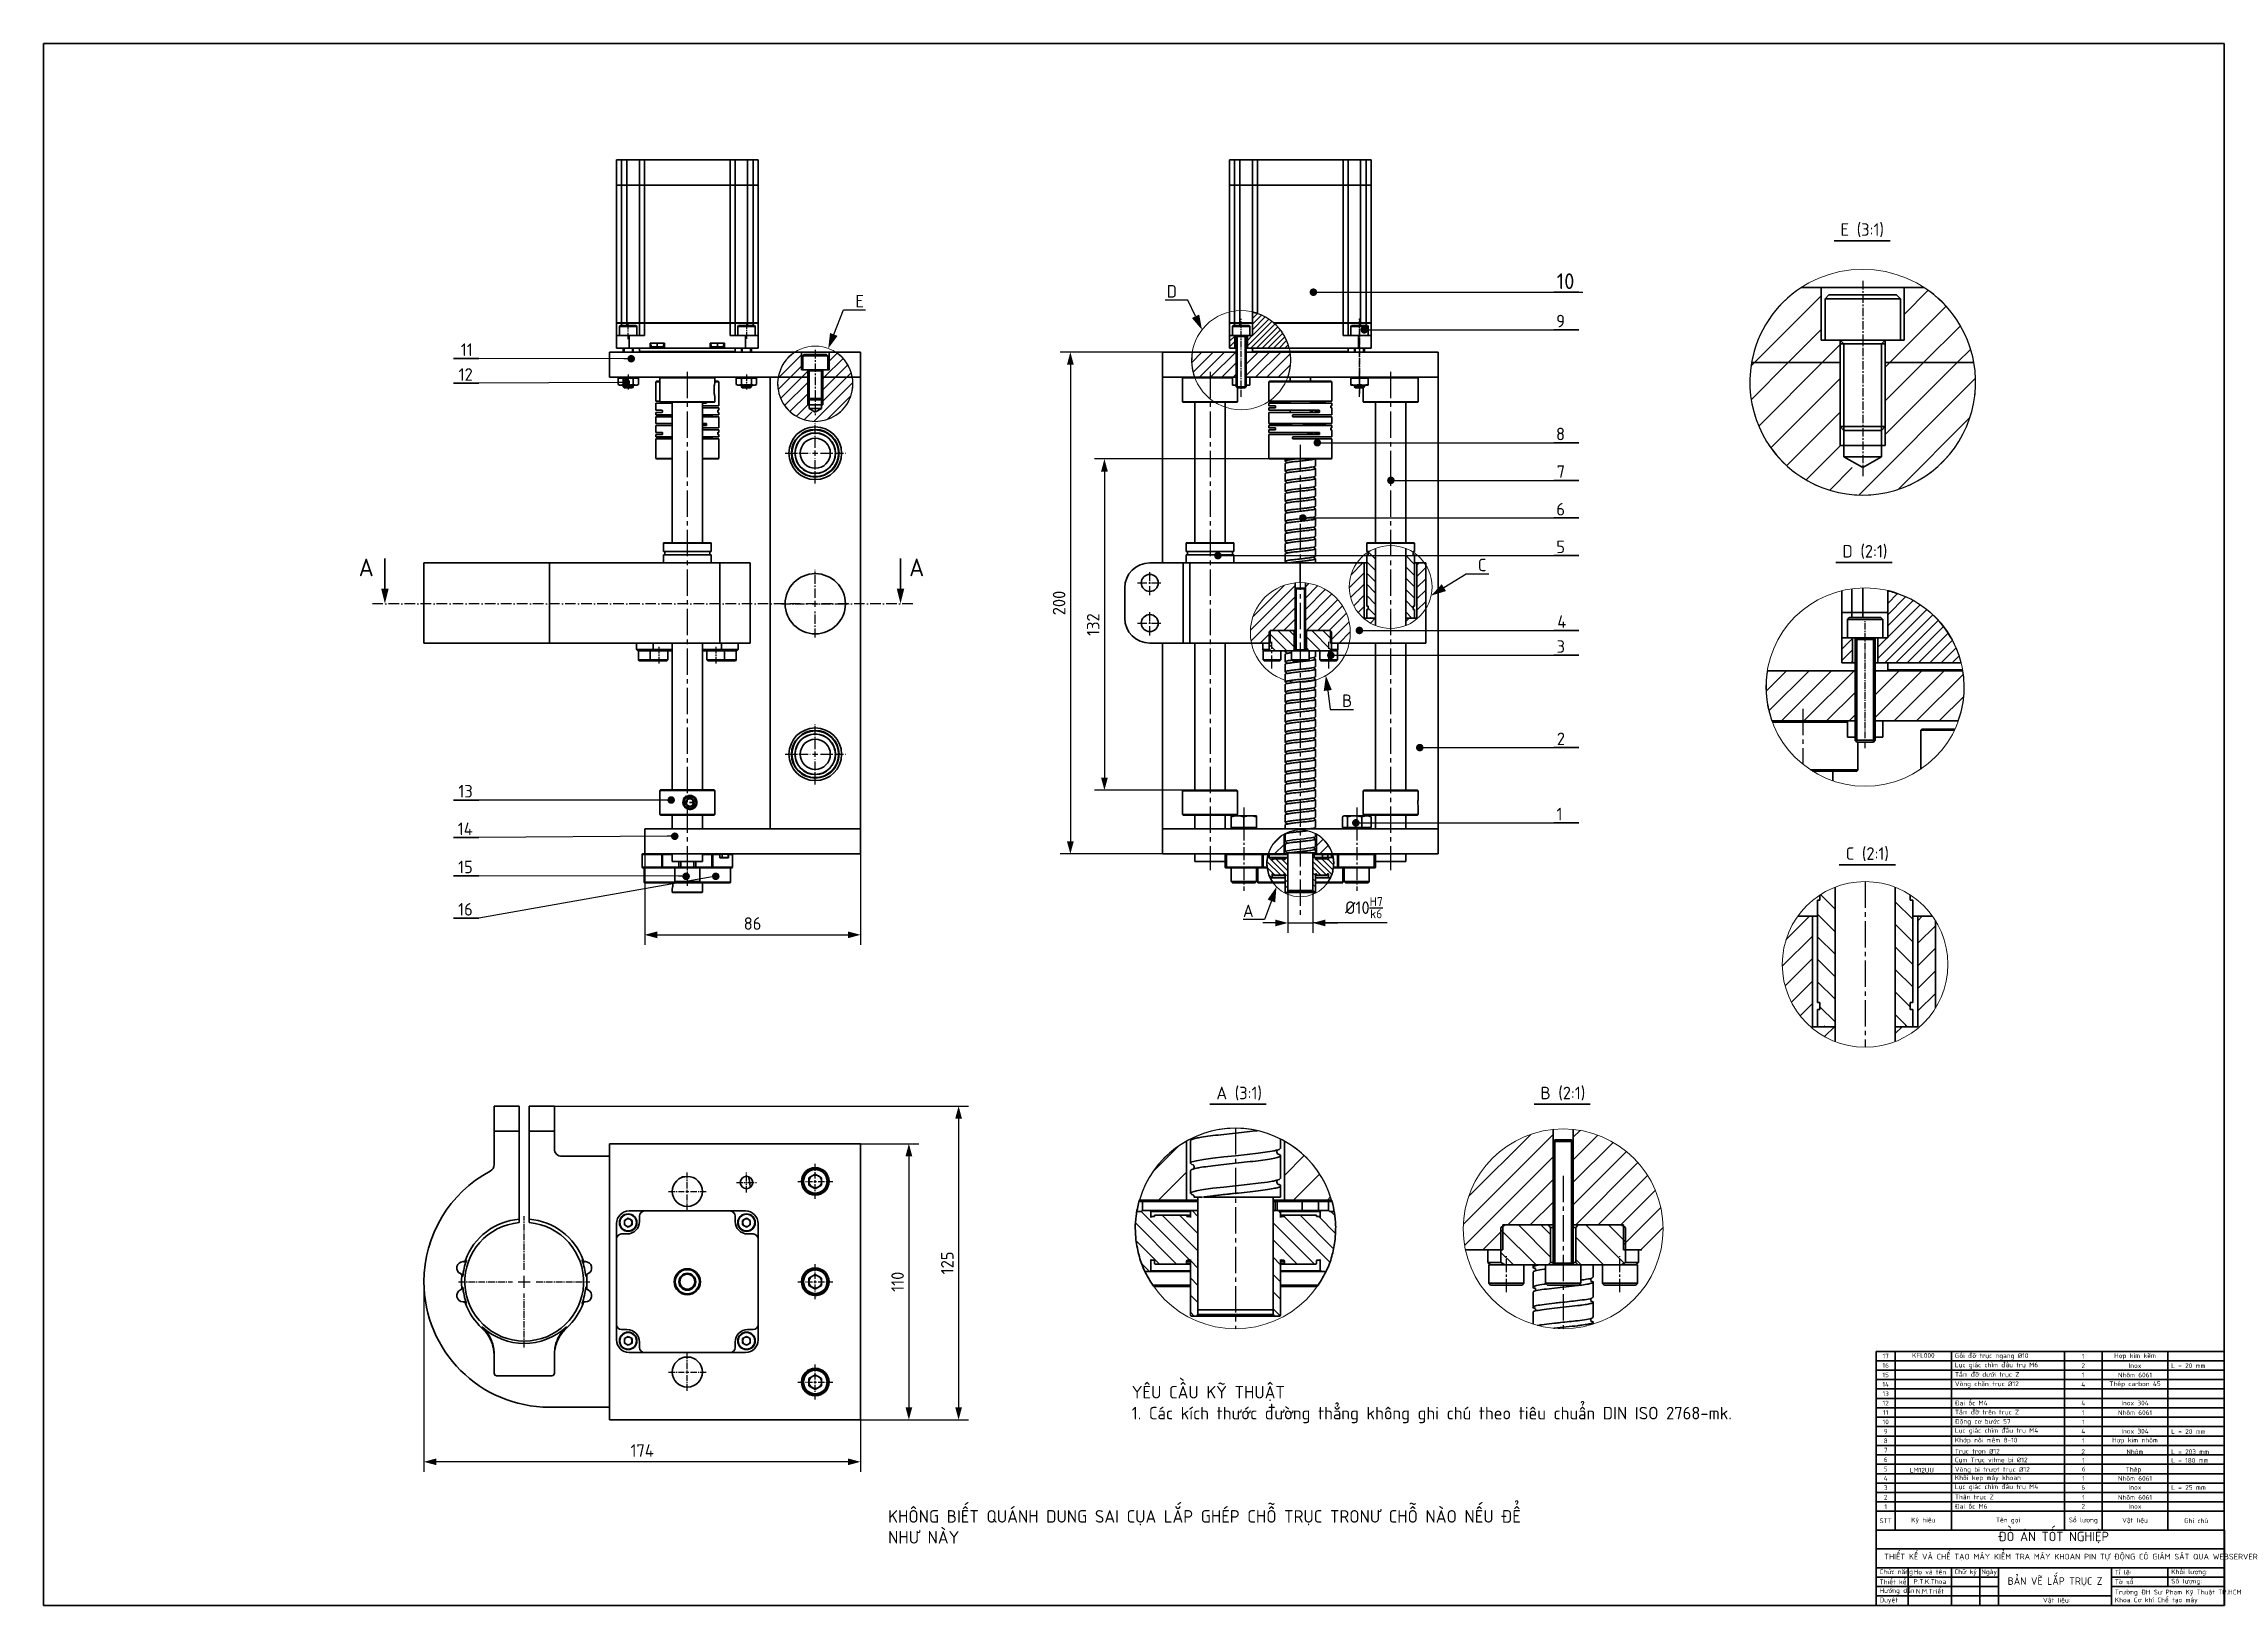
# Model space of a CAD drawing. Header units: millimetres. Extents: x -190 to 12889, y -227 to 3957.
# Drawn here: x 1596 to 2465, y 1679 to 2301 of the extents above; entities that cross this region are included whole.
import ezdxf
from ezdxf import colors
from ezdxf.entities.mleader import LeaderData, LeaderLine
from ezdxf.math import Vec2, Vec3

# ---------------------------------------------------------------- set-up
doc = ezdxf.new("R2010")
doc.units = ezdxf.units.MM
doc.header["$LTSCALE"] = 0.7
doc.header["$PDMODE"] = 35
doc.header["$PDSIZE"] = -4
for name, pattern in [('ACAD_ISO10W100', [18, 12, -3, 0, -3]), ('CENTER', [50.8, 31.75, -6.35, 6.35, -6.35]), ('CENTER2', [1.125, 0.75, -0.125, 0.125, -0.125])]:
    doc.linetypes.add(name, pattern=pattern)
doc.layers.get('0').update_dxf_attribs({"color": 255})
for name, color, linetype, lineweight in [('AM_5', 10, 'Continuous', 25), ('AMC_Contour', 7, 'Continuous', 50), ('CON', 7, 'Continuous', 50), ('DIM', 94, 'Continuous', 25), ('KHUNGBV', 5, 'Continuous', 70), ('mãnh', 7, 'Continuous', 18), ('netdam', 7, 'Continuous', 40), ('screw', 33, 'Continuous', 13), ('TEXT', 7, 'Continuous', 25)]:
    doc.layers.add(name, color=color, linetype=linetype, lineweight=lineweight)
doc.layers.add('DTAM', color=6, linetype='CENTER')
doc.styles.add('TCVN-7284', font='tcvn+7284-2003r.ttf')
doc.styles.add('TCVN7824', font='tcvn+7284-2003r.ttf', dxfattribs={"height": 3.5})
doc.dimstyles.new('TCVN_ISO-25_RadiusDia', dxfattribs={"dimtxt": 2.5, "dimasz": 2.5, "dimexe": 2, "dimexo": 0, "dimgap": 1, "dimtad": 1, "dimtoh": 1, "dimtxsty": 'TCVN-7284', "dimblk": 'Arrow', "dimcen": 0, "dimclrd": 256, "dimclre": 256, "dimclrt": 256, "dimadec": 0, "dimazin": 0, "dimtfac": 1, "dimtofl": 0, "dimtmove": 1, "dimatfit": 0, "dimldrblk": 'Arrow', "dimfxl": 1, "dimlwd": -1, "dimlwe": -1, "dimarcsym": 0})
pattern_1 = [(45, (-1605.9523, -1440.91), (-2.245064, 2.245064), [])]
pattern_2 = [(135, (-1605.9523, -1440.91), (-1.14498266, -1.14498266), [])]
pattern_3 = [(45, (-1605.9523, -1440.91), (-1.122532, 1.122532), [])]
pattern_4 = [(135, (-1605.9523, -1440.91), (-2.245064, -2.245064), [])]
pattern_5 = [(45, (-1629.7352, -1440.91), (-2.245064, 2.245064), [])]
pattern_6 = [(45, (-8279.335, -8653.067), (-6.735192, 6.735192), [])]
pattern_7 = [(135, (-5155.93, -5116.767), (-4.490128, -4.490128), [])]
pattern_8 = [(45, (-5155.93, -5116.767), (-4.490128, 4.490128), [])]
pattern_9 = [(135, (-5204.297, -5185.747), (-4.490128, -4.490128), [])]
pattern_10 = [(45, (-9038.015, -8416.864), (-6.735192, 6.735192), [])]
pattern_11 = [(135, (-9038.015, -8416.864), (-3.434948, -3.434948), [])]
pattern_12 = [(45, (-5036.79, -5186.9125), (-2.245064, 2.245064), [])]
pattern_13 = [(45, (-5036.79, -5186.9125), (-4.490128, 4.490128), [])]

# ---------------------------------------------------------------- blocks, each defined once
blk = doc.blocks.new('*U856')
at = {"layer": 'AM_5', "color": 0, "linetype": 'CENTER2', "ltscale": 20, "transparency": 16777216}
blk.add_line((0, 56.91), (0, -3.86), dxfattribs=at)
blk = doc.blocks.new('*U850')
at = {"layer": 'AM_5', "color": 0, "linetype": 'CENTER2', "ltscale": 5, "transparency": 16777216}
blk.add_line((0, -14.51), (0, 16.7), dxfattribs=at)
blk = doc.blocks.new('*U851')
at = {"layer": 'AM_5', "color": 0, "linetype": 'CENTER2', "ltscale": 5, "transparency": 16777216}
blk.add_line((0, 12.6), (0, -17.31), dxfattribs=at)
blk = doc.blocks.new('dfhjd')
at = {"layer": 'KHUNGBV', "color": 9, "ltscale": 5}
for p, q in [((6559.4, 3469.7), (7718.4, 3469.7)), ((6559.4, 2639.7), (6559.4, 3469.7)), ((7718.4, 3469.7), (7718.4, 2639.7)), ((7718.4, 2639.7), (6559.4, 2639.7))]:
    blk.add_line(p, q, dxfattribs=at)
blk = doc.blocks.new('Arrow')
at = {"layer": 'DIM'}
blk.add_solid([(-1, 0.27), (-1, -0.27), (0, 0)], dxfattribs=at)
blk = doc.blocks.new('*D865')
at = {"layer": 'Defpoints', "color": 0, "ltscale": 0.2, "transparency": 16777216}
for p in [(2042.16, 2178.07), (2005.5, 1978.07), (2042.16, 1978.07)]:
    blk.add_point(p, dxfattribs=at)
at = {"layer": 'DIM', "ltscale": 0.2, "transparency": 16777216}
for p, q in [((2042.16, 2178.07), (2001.5, 2178.07)), ((2005.5, 2173.07), (2005.5, 1983.07)), ((2042.16, 1978.07), (2001.5, 1978.07))]:
    blk.add_line(p, q, dxfattribs=at)
at = {"layer": 'DIM', "ltscale": 0.2, "transparency": 16777216, "xscale": 5.000000000000284, "yscale": 5.000000000000284, "zscale": 5.000000000000284}
for p, rotation in [((2005.5, 2178.07), 90), ((2005.5, 1978.07), 270)]:
    blk.add_blockref('Arrow', p, dxfattribs=dict(at, rotation=rotation))
at = {"layer": 'DIM', "ltscale": 0.2, "transparency": 16777216, "insert": (2001, 2078.07), "char_height": 5, "attachment_point": 5, "rotation": 90, "style": 'TCVN-7284'}
blk.add_mtext('200', dxfattribs=at)
blk = doc.blocks.new('*D866')
at = {"layer": 'Defpoints', "color": 0, "ltscale": 0.2, "transparency": 16777216}
for p in [(2084.86, 2135.47), (2019.08, 2003.47), (2071.91, 2003.47)]:
    blk.add_point(p, dxfattribs=at)
at = {"layer": 'DIM', "ltscale": 0.2, "transparency": 16777216}
for p, q in [((2084.86, 2135.47), (2015.08, 2135.47)), ((2019.08, 2130.47), (2019.08, 2008.47)), ((2071.91, 2003.47), (2015.08, 2003.47))]:
    blk.add_line(p, q, dxfattribs=at)
at = {"layer": 'DIM', "ltscale": 0.2, "transparency": 16777216, "xscale": 5.000000000000284, "yscale": 5.000000000000284, "zscale": 5.000000000000284}
for p, rotation in [((2019.08, 2135.47), 90), ((2019.08, 2003.47), 270)]:
    blk.add_blockref('Arrow', p, dxfattribs=dict(at, rotation=rotation))
at = {"layer": 'DIM', "ltscale": 0.2, "transparency": 16777216, "insert": (2014.58, 2069.47), "char_height": 5, "attachment_point": 5, "rotation": 90, "style": 'TCVN-7284'}
blk.add_mtext('132', dxfattribs=at)
blk = doc.blocks.new('_Dot')
at = {"color": 0, "linetype": 'ByBlock', "lineweight": -2}
blk.add_line((-0.5, 0), (-1, 0), dxfattribs=at)
at = {"color": 0, "linetype": 'ByBlock', "const_width": 0.5}
blk.add_lwpolyline([(-0.25, 0, 1), (0.25, 0, 1)], format="xyb", close=True, dxfattribs=at)
blk = doc.blocks.new('*D869')
at = {"layer": 'Defpoints', "color": 0, "ltscale": 0.2, "transparency": 16777216}
for p in [(1835.82, 1978.07), (1921.82, 1978.07), (1921.82, 1945.81)]:
    blk.add_point(p, dxfattribs=at)
at = {"layer": 'DIM', "ltscale": 0.2, "transparency": 16777216}
for p, q in [((1835.82, 1978.07), (1835.82, 1941.81)), ((1921.82, 1978.07), (1921.82, 1941.81)), ((1840.82, 1945.81), (1916.82, 1945.81))]:
    blk.add_line(p, q, dxfattribs=at)
at = {"layer": 'DIM', "ltscale": 0.2, "transparency": 16777216, "xscale": 5.000000000000284, "yscale": 5.000000000000284, "zscale": 5.000000000000284, "rotation": 180}
blk.add_blockref('Arrow', (1835.82, 1945.81), dxfattribs=at)
at = {"layer": 'DIM', "ltscale": 0.2, "transparency": 16777216, "xscale": 5.000000000000284, "yscale": 5.000000000000284, "zscale": 5.000000000000284}
blk.add_blockref('Arrow', (1921.82, 1945.81), dxfattribs=at)
at = {"layer": 'DIM', "ltscale": 0.2, "transparency": 16777216, "insert": (1878.82, 1950.31), "char_height": 5, "attachment_point": 5, "style": 'TCVN-7284'}
blk.add_mtext('86', dxfattribs=at)
blk = doc.blocks.new('*U826')
at = {"layer": 'AM_5', "color": 0, "linetype": 'CENTER2', "ltscale": 7, "transparency": 16777216}
for p, q in [((0, 2.1), (0, 12)), ((-12, 0), (-2.1, 0)), ((2.1, 0), (12, 0)), ((0, -12), (0, -2.1))]:
    blk.add_line(p, q, dxfattribs=at)
at = {"layer": 'AM_5', "color": 0, "linetype": 'Continuous', "ltscale": 7, "transparency": 16777216}
for p, q in [((-1.05, 0), (1.05, 0)), ((0, -1.05), (0, 1.05))]:
    blk.add_line(p, q, dxfattribs=at)
blk = doc.blocks.new('*U827')
at = {"layer": 'AM_5', "color": 0, "linetype": 'CENTER2', "ltscale": 7, "transparency": 16777216}
for p, q in [((0, 2.4), (0, 13.5)), ((-13.5, 0), (-2.4, 0)), ((2.4, 0), (13.5, 0)), ((0, -13.5), (0, -2.4))]:
    blk.add_line(p, q, dxfattribs=at)
at = {"layer": 'AM_5', "color": 0, "linetype": 'Continuous', "ltscale": 7, "transparency": 16777216}
for p, q in [((-1.2, 0), (1.2, 0)), ((0, -1.2), (0, 1.2))]:
    blk.add_line(p, q, dxfattribs=at)
blk = doc.blocks.new('*U828')
at = {"layer": 'AM_5', "color": 0, "linetype": 'CENTER2', "ltscale": 7, "transparency": 16777216}
for p, q in [((0, 2.1), (0, 12)), ((-12, 0), (-2.1, 0)), ((2.1, 0), (12, 0)), ((0, -12), (0, -2.1))]:
    blk.add_line(p, q, dxfattribs=at)
at = {"layer": 'AM_5', "color": 0, "linetype": 'Continuous', "ltscale": 7, "transparency": 16777216}
for p, q in [((-1.05, 0), (1.05, 0)), ((0, -1.05), (0, 1.05))]:
    blk.add_line(p, q, dxfattribs=at)
blk = doc.blocks.new('*U838')
at = {"layer": 'AM_5', "color": 0, "linetype": 'CENTER2', "ltscale": 7, "transparency": 16777216}
for p, q in [((-4.9, 0), (-0.68, 0)), ((0, 0.68), (0, 4.9)), ((0.68, 0), (4.9, 0)), ((0, -4.9), (0, -0.68))]:
    blk.add_line(p, q, dxfattribs=at)
at = {"layer": 'AM_5', "color": 0, "linetype": 'Continuous', "ltscale": 7, "transparency": 16777216}
for p, q in [((-0.34, 0), (0.34, 0)), ((0, -0.34), (0, 0.34))]:
    blk.add_line(p, q, dxfattribs=at)
blk = doc.blocks.new('*U839')
at = {"layer": 'AM_5', "color": 0, "linetype": 'CENTER2', "ltscale": 7, "transparency": 16777216}
for p, q in [((-4.9, 0), (-0.68, 0)), ((0, 0.68), (0, 4.9)), ((0.68, 0), (4.9, 0)), ((0, -4.9), (0, -0.68))]:
    blk.add_line(p, q, dxfattribs=at)
at = {"layer": 'AM_5', "color": 0, "linetype": 'Continuous', "ltscale": 7, "transparency": 16777216}
for p, q in [((-0.34, 0), (0.34, 0)), ((0, -0.34), (0, 0.34))]:
    blk.add_line(p, q, dxfattribs=at)
blk = doc.blocks.new('*U840')
at = {"layer": 'AM_5', "color": 0, "linetype": 'CENTER2', "ltscale": 5, "transparency": 16777216}
blk.add_line((0, -3.4), (0, 3.4), dxfattribs=at)
blk = doc.blocks.new('*U841')
at = {"layer": 'AM_5', "color": 0, "linetype": 'CENTER2', "ltscale": 5, "transparency": 16777216}
blk.add_line((0, 2.74), (0, -3.27), dxfattribs=at)
blk = doc.blocks.new('*U842')
at = {"layer": 'AM_5', "color": 0, "linetype": 'CENTER2', "ltscale": 5, "transparency": 16777216}
blk.add_line((0, 3.4), (0, -3.4), dxfattribs=at)
blk = doc.blocks.new('*U843')
at = {"layer": 'AM_5', "color": 0, "linetype": 'CENTER2', "ltscale": 5, "transparency": 16777216}
blk.add_line((0, 4.35), (0, -4.35), dxfattribs=at)
blk = doc.blocks.new('*U844')
at = {"layer": 'AM_5', "color": 0, "linetype": 'CENTER2', "ltscale": 5, "transparency": 16777216}
blk.add_line((0, 3.4), (0, -3.4), dxfattribs=at)
blk = doc.blocks.new('*U845')
at = {"layer": 'AM_5', "color": 0, "linetype": 'CENTER2', "ltscale": 5, "transparency": 16777216}
blk.add_line((0, 3.4), (0, -3.4), dxfattribs=at)
blk = doc.blocks.new('*U846')
at = {"layer": 'AM_5', "color": 0, "linetype": 'CENTER2', "ltscale": 20, "transparency": 16777216}
blk.add_line((0, 40.14), (0, -158.43), dxfattribs=at)
blk = doc.blocks.new('*U847')
at = {"layer": 'AM_5', "color": 0, "linetype": 'CENTER2', "ltscale": 20, "transparency": 16777216}
blk.add_line((0, 40.14), (0, -158.43), dxfattribs=at)
blk = doc.blocks.new('*U848')
at = {"layer": 'AM_5', "color": 0, "linetype": 'CENTER2', "ltscale": 20, "transparency": 16777216}
blk.add_line((0, 40.14), (0, -158.43), dxfattribs=at)
blk = doc.blocks.new('*U857')
at = {"layer": 'AM_5', "color": 0, "linetype": 'CENTER2', "ltscale": 20, "transparency": 16777216}
blk.add_line((0, 20.99), (0, -45.04), dxfattribs=at)
blk = doc.blocks.new('*U858')
at = {"layer": 'AM_5', "color": 0, "linetype": 'CENTER2', "ltscale": 10, "transparency": 16777216}
blk.add_line((0, -5.325), (0, 5.325), dxfattribs=at)
blk = doc.blocks.new('*U852')
at = {"layer": 'AM_5', "color": 0, "linetype": 'CENTER2', "ltscale": 10, "transparency": 16777216}
blk.add_line((0, -5.325), (0, 5.325), dxfattribs=at)
blk = doc.blocks.new('*U853')
at = {"layer": 'AM_5', "color": 0, "linetype": 'CENTER2', "ltscale": 5, "transparency": 16777216}
blk.add_line((0, -14.51), (0, 16.7), dxfattribs=at)
blk = doc.blocks.new('*U859')
at = {"layer": 'AM_5', "color": 0, "linetype": 'CENTER2', "ltscale": 10, "transparency": 16777216}
blk.add_line((0, 26.81), (0, -6.35), dxfattribs=at)
blk = doc.blocks.new('*U860')
at = {"layer": 'AM_5', "color": 0, "linetype": 'CENTER2', "ltscale": 10, "transparency": 16777216}
blk.add_line((0, 26.81), (0, -6.35), dxfattribs=at)
blk = doc.blocks.new('*U854')
at = {"layer": 'AM_5', "color": 0, "linetype": 'CENTER2', "ltscale": 10, "transparency": 16777216}
blk.add_line((0, -7.15), (0, 7.15), dxfattribs=at)
blk = doc.blocks.new('*U855')
at = {"layer": 'AM_5', "color": 0, "linetype": 'CENTER2', "ltscale": 10, "transparency": 16777216}
blk.add_line((0, -7.15), (0, 7.15), dxfattribs=at)
blk = doc.blocks.new('*U849')
at = {"layer": 'AM_5', "color": 0, "linetype": 'CENTER2', "ltscale": 20, "transparency": 16777216}
blk.add_line((0, 103.94), (0, -85.12), dxfattribs=at)
blk = doc.blocks.new('*U861')
at = {"layer": 'AM_5', "color": 0, "linetype": 'CENTER2', "ltscale": 20, "transparency": 16777216}
blk.add_line((0, 39.97), (0, -39.97), dxfattribs=at)
blk = doc.blocks.new('*U863')
at = {"layer": 'AM_5', "color": 0, "linetype": 'CENTER2', "ltscale": 5, "transparency": 16777216}
blk.add_line((0, -24.21), (0, 26.41), dxfattribs=at)
blk = doc.blocks.new('*U862')
at = {"layer": 'AM_5', "color": 0, "linetype": 'CENTER2', "ltscale": 20, "transparency": 16777216}
blk.add_line((0, 12.3), (0, -9.81), dxfattribs=at)
blk = doc.blocks.new('*U929')
at = {"layer": 'AM_5', "color": 0, "linetype": 'CENTER2', "ltscale": 5, "transparency": 16777216}
for p, q in [((0, 4.73), (0, 26.16)), ((-26.16, 0), (-4.73, 0)), ((4.73, 0), (26.16, 0)), ((0, -26.16), (0, -4.73))]:
    blk.add_line(p, q, dxfattribs=at)
at = {"layer": 'AM_5', "color": 0, "linetype": 'Continuous', "ltscale": 5, "transparency": 16777216}
for p, q in [((-2.37, 0), (2.37, 0)), ((0, -2.37), (0, 2.37))]:
    blk.add_line(p, q, dxfattribs=at)
blk = doc.blocks.new('*U930')
at = {"layer": 'AM_5', "color": 0, "linetype": 'CENTER2', "ltscale": 5, "transparency": 16777216}
for p, q in [((-7.5, 0), (-1.2, 0)), ((0, 1.2), (0, 7.5)), ((1.2, 0), (7.5, 0)), ((0, -7.5), (0, -1.2))]:
    blk.add_line(p, q, dxfattribs=at)
at = {"layer": 'AM_5', "color": 0, "linetype": 'Continuous', "ltscale": 5, "transparency": 16777216}
for p, q in [((-0.6, 0), (0.6, 0)), ((0, -0.6), (0, 0.6))]:
    blk.add_line(p, q, dxfattribs=at)
blk = doc.blocks.new('*U931')
at = {"layer": 'AM_5', "color": 0, "linetype": 'CENTER2', "ltscale": 5, "transparency": 16777216}
for p, q in [((-7.5, 0), (-1.2, 0)), ((0, 1.2), (0, 7.5)), ((1.2, 0), (7.5, 0)), ((0, -7.5), (0, -1.2))]:
    blk.add_line(p, q, dxfattribs=at)
at = {"layer": 'AM_5', "color": 0, "linetype": 'Continuous', "ltscale": 5, "transparency": 16777216}
for p, q in [((-0.6, 0), (0.6, 0)), ((0, -0.6), (0, 0.6))]:
    blk.add_line(p, q, dxfattribs=at)
blk = doc.blocks.new('*U932')
at = {"layer": 'AM_5', "color": 0, "linetype": 'CENTER2', "ltscale": 5, "transparency": 16777216}
for p, q in [((-7, 0), (-1.1, 0)), ((0, 1.1), (0, 7)), ((1.1, 0), (7, 0)), ((0, -7), (0, -1.1))]:
    blk.add_line(p, q, dxfattribs=at)
at = {"layer": 'AM_5', "color": 0, "linetype": 'Continuous', "ltscale": 5, "transparency": 16777216}
for p, q in [((-0.55, 0), (0.55, 0)), ((0, -0.55), (0, 0.55))]:
    blk.add_line(p, q, dxfattribs=at)
blk = doc.blocks.new('*U933')
at = {"layer": 'AM_5', "color": 0, "linetype": 'CENTER2', "ltscale": 5, "transparency": 16777216}
for p, q in [((-7, 0), (-1.1, 0)), ((0, 1.1), (0, 7)), ((1.1, 0), (7, 0)), ((0, -7), (0, -1.1))]:
    blk.add_line(p, q, dxfattribs=at)
at = {"layer": 'AM_5', "color": 0, "linetype": 'Continuous', "ltscale": 5, "transparency": 16777216}
for p, q in [((-0.55, 0), (0.55, 0)), ((0, -0.55), (0, 0.55))]:
    blk.add_line(p, q, dxfattribs=at)
blk = doc.blocks.new('*U934')
at = {"layer": 'AM_5', "color": 0, "linetype": 'CENTER2', "ltscale": 5, "transparency": 16777216}
for p, q in [((-4, 0), (-0.5, 0)), ((0, 0.5), (0, 4)), ((0.5, 0), (4, 0)), ((0, -4), (0, -0.5))]:
    blk.add_line(p, q, dxfattribs=at)
at = {"layer": 'AM_5', "color": 0, "linetype": 'Continuous', "ltscale": 5, "transparency": 16777216}
for p, q in [((-0.25, 0), (0.25, 0)), ((0, -0.25), (0, 0.25))]:
    blk.add_line(p, q, dxfattribs=at)
blk = doc.blocks.new('*U935')
at = {"layer": 'AM_5', "color": 0, "linetype": 'CENTER2', "ltscale": 5, "transparency": 16777216}
for p, q in [((-7, 0), (-1.1, 0)), ((0, 1.1), (0, 7)), ((1.1, 0), (7, 0)), ((0, -7), (0, -1.1))]:
    blk.add_line(p, q, dxfattribs=at)
at = {"layer": 'AM_5', "color": 0, "linetype": 'Continuous', "ltscale": 5, "transparency": 16777216}
for p, q in [((-0.55, 0), (0.55, 0)), ((0, -0.55), (0, 0.55))]:
    blk.add_line(p, q, dxfattribs=at)
blk = doc.blocks.new('*D936')
at = {"layer": 'Defpoints', "color": 0, "ltscale": 0.2, "transparency": 16777216}
for p in [(1921.82, 1862.53), (1921.82, 1752.53), (1941.13, 1752.53)]:
    blk.add_point(p, dxfattribs=at)
at = {"layer": 'DIM', "ltscale": 0.2, "transparency": 16777216}
for p, q in [((1921.82, 1862.53), (1945.13, 1862.53)), ((1941.13, 1857.53), (1941.13, 1757.53)), ((1921.82, 1752.53), (1945.13, 1752.53))]:
    blk.add_line(p, q, dxfattribs=at)
at = {"layer": 'DIM', "ltscale": 0.2, "transparency": 16777216, "xscale": 5.000000000000284, "yscale": 5.000000000000284, "zscale": 5.000000000000284}
for p, rotation in [((1941.13, 1862.53), 90), ((1941.13, 1752.53), 270)]:
    blk.add_blockref('Arrow', p, dxfattribs=dict(at, rotation=rotation))
at = {"layer": 'DIM', "ltscale": 0.2, "transparency": 16777216, "insert": (1936.63, 1807.53), "char_height": 5, "attachment_point": 5, "rotation": 90, "style": 'TCVN-7284'}
blk.add_mtext('110', dxfattribs=at)
blk = doc.blocks.new('*D937')
at = {"layer": 'Defpoints', "color": 0, "ltscale": 0.2, "transparency": 16777216}
for p in [(1799.82, 1877.53), (1921.82, 1752.53), (1960.95, 1752.53)]:
    blk.add_point(p, dxfattribs=at)
at = {"layer": 'DIM', "ltscale": 0.2, "transparency": 16777216}
for p, q in [((1799.82, 1877.53), (1964.95, 1877.53)), ((1960.95, 1872.53), (1960.95, 1757.53)), ((1921.82, 1752.53), (1964.95, 1752.53))]:
    blk.add_line(p, q, dxfattribs=at)
at = {"layer": 'DIM', "ltscale": 0.2, "transparency": 16777216, "xscale": 5.000000000000284, "yscale": 5.000000000000284, "zscale": 5.000000000000284}
for p, rotation in [((1960.95, 1877.53), 90), ((1960.95, 1752.53), 270)]:
    blk.add_blockref('Arrow', p, dxfattribs=dict(at, rotation=rotation))
at = {"layer": 'DIM', "ltscale": 0.2, "transparency": 16777216, "insert": (1956.45, 1815.03), "char_height": 5, "attachment_point": 5, "rotation": 90, "style": 'TCVN-7284'}
blk.add_mtext('125', dxfattribs=at)
blk = doc.blocks.new('*D938')
at = {"layer": 'Defpoints', "color": 0, "ltscale": 0.2, "transparency": 16777216}
for p in [(1747.82, 1807.53), (1921.82, 1752.53), (1747.82, 1735.76)]:
    blk.add_point(p, dxfattribs=at)
at = {"layer": 'DIM', "ltscale": 0.2, "transparency": 16777216}
for p, q in [((1747.82, 1807.53), (1747.82, 1731.76)), ((1921.82, 1752.53), (1921.82, 1731.76)), ((1916.82, 1735.76), (1752.82, 1735.76))]:
    blk.add_line(p, q, dxfattribs=at)
at = {"layer": 'DIM', "ltscale": 0.2, "transparency": 16777216, "xscale": 5.000000000000284, "yscale": 5.000000000000284, "zscale": 5.000000000000284, "rotation": 180}
blk.add_blockref('Arrow', (1747.82, 1735.76), dxfattribs=at)
at = {"layer": 'DIM', "ltscale": 0.2, "transparency": 16777216, "xscale": 5.000000000000284, "yscale": 5.000000000000284, "zscale": 5.000000000000284}
blk.add_blockref('Arrow', (1921.82, 1735.76), dxfattribs=at)
at = {"layer": 'DIM', "ltscale": 0.2, "transparency": 16777216, "insert": (1834.82, 1740.26), "char_height": 5, "attachment_point": 5, "style": 'TCVN-7284'}
blk.add_mtext('174', dxfattribs=at)
blk = doc.blocks.new('*U943')
at = {"layer": 'AM_5', "color": 0, "linetype": 'CENTER2', "ltscale": 5, "transparency": 16777216}
blk.add_line((0, 2.74), (0, -3.27), dxfattribs=at)

msp = doc.modelspace()

# ---------------------------------------------------------------- hatches: boundary and pattern name
at = {"linetype": 'Continuous', "lineweight": 18}
h = msp.add_hatch(dxfattribs=at)
h.set_pattern_fill('ANSI31', color=92, scale=3, style=0)
h.set_pattern_definition(pattern_6)
edge = h.paths.add_edge_path(flags=0)
edge.add_line((2277.0203, 2173.8708), (2312.332, 2173.8708))
edge.add_line((2312.332, 2173.8708), (2312.332, 2182.8708))
edge.add_line((2312.332, 2182.8708), (2304.832, 2182.8708))
edge.add_line((2304.832, 2182.8708), (2304.832, 2203.8708))
edge.add_line((2304.832, 2203.8708), (2296.933, 2203.8708))
edge.add_arc((2321.332, 2166.0672), 44.9936, 122.8387301, 170.0121821)
h = msp.add_hatch(dxfattribs=at)
h.set_pattern_fill('ANSI31', color=92, scale=3, style=0)
h.set_pattern_definition(pattern_6)
edge = h.paths.add_edge_path(flags=0)
edge.add_line((2330.332, 2173.8708), (2365.6437, 2173.8708))
edge.add_arc((2321.332, 2166.0672), 44.9936, 9.9878179, 57.1612699)
edge.add_line((2345.731, 2203.8708), (2337.832, 2203.8708))
edge.add_line((2337.832, 2203.8708), (2337.832, 2182.8708))
edge.add_line((2337.832, 2182.8708), (2330.332, 2182.8708))
edge.add_line((2330.332, 2182.8708), (2330.332, 2173.8708))
h = msp.add_hatch(dxfattribs=at)
h.set_pattern_fill('ANSI31', color=2, scale=0.5, style=0)
h.set_pattern_definition(pattern_3)
edge = h.paths.add_edge_path(flags=0)
edge.add_line((2078.0857, 2194.0311), (2078.0857, 2189.6793))
edge.add_line((2078.0857, 2189.6793), (2078.1359, 2189.6793))
edge.add_line((2078.1359, 2189.6793), (2078.1359, 2189.6693))
edge.add_line((2078.1359, 2189.6693), (2078.0857, 2189.6693))
edge.add_line((2078.0857, 2189.6693), (2078.0857, 2184.6693))
edge.add_line((2078.0857, 2184.6693), (2076.0888, 2184.6693))
edge.add_line((2076.0888, 2184.6693), (2076.0888, 2179.6693))
edge.add_line((2076.0888, 2179.6693), (2092.7269, 2179.6693))
edge.add_arc((2073.5888, 2174.8027), 19.7472, 14.2671745, 76.8369039)
h = msp.add_hatch(dxfattribs=at)
h.set_pattern_fill('ANSI31', color=2, scale=0.5, style=0)
h.set_pattern_definition(pattern_3)
h.paths.add_polyline_path([(2068.9725, 2179.6693), (2071.0888, 2179.6693), (2071.0888, 2184.6693), (2068.9725, 2184.6693)], flags=0)
h = msp.add_hatch(dxfattribs=at)
h.set_pattern_fill('ANSI31', color=92, style=0)
h.set_pattern_definition(pattern_5)
edge = h.paths.add_edge_path(flags=0)
edge.add_line((1889.05, 2168.0693), (1900.8206, 2168.0693))
edge.add_line((1900.8206, 2168.0693), (1900.8206, 2171.0693))
edge.add_line((1900.8206, 2171.0693), (1898.3206, 2171.0693))
edge.add_line((1898.3206, 2171.0693), (1898.3206, 2178.0693))
edge.add_line((1898.3206, 2178.0693), (1895.6876, 2178.0693))
edge.add_arc((1903.8206, 2165.4681), 14.9979, 122.8387301, 170.0121821)
h = msp.add_hatch(dxfattribs=at)
h.set_pattern_fill('ANSI31', color=92, style=0)
h.set_pattern_definition(pattern_5)
edge = h.paths.add_edge_path(flags=0)
edge.add_line((1906.8206, 2168.0693), (1918.5912, 2168.0693))
edge.add_arc((1903.8206, 2165.4681), 14.9979, 9.9878179, 57.1612699)
edge.add_line((1911.9536, 2178.0693), (1909.3206, 2178.0693))
edge.add_line((1909.3206, 2178.0693), (1909.3206, 2171.0693))
edge.add_line((1909.3206, 2171.0693), (1906.8206, 2171.0693))
edge.add_line((1906.8206, 2171.0693), (1906.8206, 2168.0693))
h = msp.add_hatch(dxfattribs=at)
h.set_pattern_fill('ANSI31', color=92, style=0)
h.set_pattern_definition(pattern_1)
edge = h.paths.add_edge_path(flags=0)
edge.add_line((2055.025, 2168.0693), (2071.5888, 2168.0693))
edge.add_line((2071.5888, 2168.0693), (2071.5888, 2178.0693))
edge.add_line((2071.5888, 2178.0693), (2054.1136, 2178.0693))
edge.add_arc((2073.5888, 2174.8027), 19.7472, 170.4783851, 199.9366653)
h = msp.add_hatch(dxfattribs=at)
h.set_pattern_fill('ANSI31', color=92, style=0)
h.set_pattern_definition(pattern_1)
edge = h.paths.add_edge_path(flags=0)
edge.add_line((2075.5888, 2168.0693), (2092.1525, 2168.0693))
edge.add_arc((2073.5888, 2174.8027), 19.7472, 340.0633347, 369.5216149)
edge.add_line((2093.0639, 2178.0693), (2075.5888, 2178.0693))
edge.add_line((2075.5888, 2178.0693), (2075.5888, 2168.0693))
h = msp.add_hatch(dxfattribs=at)
h.set_pattern_fill('ANSI31', color=92, scale=3, style=0)
h.set_pattern_definition(pattern_6)
edge = h.paths.add_edge_path()
edge.add_arc((2321.332, 2166.0672), 44.9936, 170.0121821, 369.9878179)
edge.add_line((2365.6437, 2173.8708), (2330.332, 2173.8708))
edge.add_line((2330.332, 2173.8708), (2330.332, 2132.0407))
edge.add_line((2330.332, 2132.0407), (2312.332, 2132.0407))
edge.add_line((2312.332, 2132.0407), (2312.332, 2173.8708))
edge.add_line((2312.332, 2173.8708), (2277.0203, 2173.8708))
h = msp.add_hatch(dxfattribs=at)
h.set_pattern_fill('ANSI31', color=92, style=0)
h.set_pattern_definition(pattern_5)
edge = h.paths.add_edge_path()
edge.add_arc((1903.8206, 2165.4681), 14.9979, 170.0121821, 369.9878179)
edge.add_line((1918.5912, 2168.0693), (1906.8206, 2168.0693))
edge.add_line((1906.8206, 2168.0693), (1906.8206, 2154.1259))
edge.add_line((1906.8206, 2154.1259), (1900.8206, 2154.1259))
edge.add_line((1900.8206, 2154.1259), (1900.8206, 2168.0693))
edge.add_line((1900.8206, 2168.0693), (1889.05, 2168.0693))
h = msp.add_hatch(dxfattribs=at)
h.set_pattern_fill('ANSI31', color=6, angle=90, style=0)
h.set_pattern_definition(pattern_4)
edge = h.paths.add_edge_path()
edge.add_arc((2135.1588, 2084.4798), 16.4546, 225.661857, 228.957765)
edge.add_line((2124.3544, 2072.0693), (2125.0588, 2072.0693))
edge.add_line((2125.0588, 2072.0693), (2125.0588, 2072.1693))
edge.add_line((2125.0588, 2072.1693), (2125.1588, 2072.1693))
edge.add_line((2125.1588, 2072.1693), (2125.1588, 2072.0693))
edge.add_line((2125.1588, 2072.0693), (2127.1588, 2072.0693))
edge.add_line((2127.1588, 2072.0693), (2127.1635, 2099.8591))
edge.add_arc((2133.1284, 2084.5366), 16.4426, 111.2702039, 125.0579518)
edge.add_line((2123.6837, 2097.996), (2123.6588, 2076.8693))
edge.add_line((2123.6588, 2076.8693), (2124.1588, 2076.8693))
edge.add_line((2124.1588, 2076.8693), (2124.1588, 2075.5193))
edge.add_line((2124.1588, 2075.5193), (2123.6588, 2075.5193))
edge.add_line((2123.6588, 2075.5193), (2123.6588, 2072.711))
h = msp.add_hatch(dxfattribs=at)
h.set_pattern_fill('ANSI31', color=6, angle=90, style=0)
h.set_pattern_definition(pattern_4)
edge = h.paths.add_edge_path()
edge.add_arc((2133.1588, 2084.4798), 16.5065, 58.4815078, 68.6851484)
edge.add_line((2139.1588, 2099.8573), (2139.1588, 2072.0693))
edge.add_line((2139.1588, 2072.0693), (2141.1588, 2072.0693))
edge.add_line((2141.1588, 2072.0693), (2141.1588, 2072.1693))
edge.add_line((2141.1588, 2072.1693), (2141.2588, 2072.1693))
edge.add_line((2141.2588, 2072.1693), (2141.2588, 2072.0693))
edge.add_line((2141.2588, 2072.0693), (2142.4588, 2072.0693))
edge.add_arc((2142.4588, 2072.2693), 0.2, 270, 360)
edge.add_line((2142.6588, 2072.2693), (2142.6588, 2075.5193))
edge.add_line((2142.6588, 2075.5193), (2142.1588, 2075.5193))
edge.add_line((2142.1588, 2075.5193), (2142.1588, 2076.8693))
edge.add_line((2142.1588, 2076.8693), (2142.6588, 2076.8693))
edge.add_line((2142.6588, 2076.8693), (2142.6588, 2097.2693))
edge.add_line((2142.6588, 2097.2693), (2142.1588, 2097.2693))
edge.add_line((2142.1588, 2097.2693), (2142.1588, 2098.3169))
edge.add_line((2142.1588, 2098.3169), (2141.783, 2098.5542))
edge.add_line((2141.783, 2098.5542), (2141.7879, 2098.5512))
h = msp.add_hatch(dxfattribs=at)
h.set_pattern_fill('ANSI31', color=92, style=0)
h.set_pattern_definition(pattern_1)
edge = h.paths.add_edge_path()
edge.add_line((2122.6562, 2071.7456), (2122.6588, 2094.0693))
edge.add_line((2122.6588, 2094.0693), (2119.7235, 2094.0693))
edge.add_arc((2133.1513, 2084.4789), 16.501, 144.4647152, 230.5037164)
h = msp.add_hatch(dxfattribs=at)
h.set_pattern_fill('ANSI31', color=92, style=0)
h.set_pattern_definition(pattern_1)
edge = h.paths.add_edge_path()
edge.add_line((2147.1588, 2075.7354), (2147.1588, 2094.0693))
edge.add_line((2147.1588, 2094.0693), (2143.6588, 2094.0693))
edge.add_line((2143.6588, 2094.0693), (2143.6588, 2072.0693))
edge.add_line((2143.6588, 2072.0693), (2139.1588, 2072.0693))
edge.add_line((2139.1588, 2072.0693), (2139.1588, 2069.1024))
edge.add_arc((2133.0382, 2084.6252), 16.6859, 291.5189924, 327.8068447)
h = msp.add_hatch(dxfattribs=at)
h.set_pattern_fill('ANSI31', color=92, style=0)
h.set_pattern_definition(pattern_1)
edge = h.paths.add_edge_path()
edge.add_line((2077.6903, 2062.0693), (2085.1588, 2062.0693))
edge.add_line((2085.1588, 2062.0693), (2085.1588, 2067.0693))
edge.add_line((2085.1588, 2067.0693), (2095.1588, 2067.0693))
edge.add_line((2095.1588, 2067.0693), (2095.1601, 2086.0826))
edge.add_arc((2097.1593, 2066.2668), 19.9163, 95.7610114, 192.1667457)
h = msp.add_hatch(dxfattribs=at)
h.set_pattern_fill('ANSI31', color=92, style=0)
h.set_pattern_definition([(45, (234.467, 1454.6175), (-2.245064, 2.245064), [])])
edge = h.paths.add_edge_path()
edge.add_line((2109.1588, 2062.0693), (2116.6272, 2062.0693))
edge.add_arc((2097.1567, 2066.2665), 19.9178, 347.8351363, 444.2299968)
edge.add_line((2099.1591, 2086.0834), (2099.1588, 2067.0693))
edge.add_line((2099.1588, 2067.0693), (2109.1588, 2067.0693))
edge.add_line((2109.1588, 2067.0693), (2109.1588, 2062.0693))
h = msp.add_hatch(dxfattribs=at)
h.set_pattern_fill('ANSI31', color=2, style=0)
h.set_pattern_definition(pattern_12)
edge = h.paths.add_edge_path(flags=0)
edge.add_line((2331.2858, 2082.9697), (2331.2858, 2074.2662))
edge.add_line((2331.2858, 2074.2662), (2331.3863, 2074.2662))
edge.add_line((2331.3863, 2074.2662), (2331.3863, 2074.2462))
edge.add_line((2331.3863, 2074.2462), (2331.2858, 2074.2462))
edge.add_line((2331.2858, 2074.2462), (2331.2858, 2064.2462))
edge.add_line((2331.2858, 2064.2462), (2327.292, 2064.2462))
edge.add_line((2327.292, 2064.2462), (2327.292, 2054.2462))
edge.add_line((2327.292, 2054.2462), (2360.5683, 2054.2462))
edge.add_arc((2322.292, 2044.513), 39.4944, 14.2671745, 76.8369039)
h = msp.add_hatch(dxfattribs=at)
h.set_pattern_fill('ANSI31', color=92, style=0)
h.set_pattern_definition(pattern_1)
edge = h.paths.add_edge_path()
edge.add_line((2127.1588, 2072.1346), (2122.2863, 2072.0599))
edge.add_arc((2133.1588, 2084.4798), 16.5065, 228.8010946, 248.6851484)
edge.add_line((2127.1588, 2069.1024), (2127.1588, 2072.1346))
h = msp.add_hatch(dxfattribs=at)
h.set_pattern_fill('ANSI31', angle=90, style=0)
h.set_pattern_definition(pattern_4)
edge = h.paths.add_edge_path(flags=0)
edge.add_line((2094.6588, 2059.5693), (2094.6588, 2066.5693))
edge.add_line((2094.6588, 2066.5693), (2094.1588, 2067.0693))
edge.add_line((2094.1588, 2067.0693), (2085.5802, 2067.0693))
edge.add_spline(control_points=[(2085.5802, 2067.0693), (2085.3007, 2066.9054), (2085.0228, 2066.7387), (2084.7466, 2066.5693)], knot_values=[0.05184248, 0.05184248, 0.05184248, 0.05184248, 0.05280895, 0.05280895, 0.05280895, 0.05280895], weights=[1, 1, 1, 1], degree=3, periodic=0)
edge.add_line((2084.7466, 2066.5693), (2084.7466, 2059.5693))
edge.add_spline(control_points=[(2084.7466, 2059.5693), (2085.0228, 2059.4), (2085.3007, 2059.2332), (2085.5802, 2059.0693)], knot_values=[0.0264124, 0.0264124, 0.0264124, 0.0264124, 0.02738315, 0.02738315, 0.02738315, 0.02738315], weights=[1, 1, 1, 1], degree=3, periodic=0)
edge.add_line((2085.5802, 2059.0693), (2094.1588, 2059.0693))
edge.add_line((2094.1588, 2059.0693), (2094.6588, 2059.5693))
h = msp.add_hatch(dxfattribs=at)
h.set_pattern_fill('ANSI31', angle=90, style=0)
h.set_pattern_definition(pattern_4)
edge = h.paths.add_edge_path(flags=0)
edge.add_line((2100.1588, 2059.0693), (2108.7373, 2059.0693))
edge.add_spline(control_points=[(2108.7373, 2059.0693), (2109.0168, 2059.2332), (2109.2947, 2059.4), (2109.571, 2059.5693)], knot_values=[0.05184248, 0.05184248, 0.05184248, 0.05184248, 0.05280895, 0.05280895, 0.05280895, 0.05280895], weights=[1, 1, 1, 1], degree=3, periodic=0)
edge.add_line((2109.571, 2059.5693), (2109.571, 2066.5693))
edge.add_spline(control_points=[(2109.571, 2066.5693), (2109.2947, 2066.7387), (2109.0168, 2066.9054), (2108.7373, 2067.0693)], knot_values=[0.0264124, 0.0264124, 0.0264124, 0.0264124, 0.02738315, 0.02738315, 0.02738315, 0.02738315], weights=[1, 1, 1, 1], degree=3, periodic=0)
edge.add_line((2108.7373, 2067.0693), (2100.1588, 2067.0693))
edge.add_line((2100.1588, 2067.0693), (2099.6588, 2066.5693))
edge.add_line((2099.6588, 2066.5693), (2099.6588, 2059.5693))
edge.add_line((2099.6588, 2059.5693), (2100.1588, 2059.0693))
h = msp.add_hatch(dxfattribs=at)
h.set_pattern_fill('ANSI31', color=2, style=0)
h.set_pattern_definition(pattern_12)
h.paths.add_polyline_path([(2313.0594, 2054.2462), (2317.292, 2054.2462), (2317.292, 2064.2462), (2313.0594, 2064.2462)], flags=0)
h = msp.add_hatch(dxfattribs=at)
h.set_pattern_fill('ANSI31', color=92, scale=2, style=0)
h.set_pattern_definition(pattern_13)
edge = h.paths.add_edge_path(flags=0)
edge.add_line((2285.1645, 2031.0462), (2318.292, 2031.0462))
edge.add_line((2318.292, 2031.0462), (2318.292, 2051.0462))
edge.add_line((2318.292, 2051.0462), (2283.3417, 2051.0462))
edge.add_arc((2322.292, 2044.513), 39.4944, 170.4783851, 199.9366653)
h = msp.add_hatch(dxfattribs=at)
h.set_pattern_fill('ANSI31', color=92, scale=2, style=0)
h.set_pattern_definition(pattern_13)
edge = h.paths.add_edge_path(flags=0)
edge.add_line((2326.292, 2031.0462), (2359.4195, 2031.0462))
edge.add_arc((2322.292, 2044.513), 39.4944, 340.0633347, 369.5216149)
edge.add_line((2361.2423, 2051.0462), (2326.292, 2051.0462))
edge.add_line((2326.292, 2051.0462), (2326.292, 2031.0462))
h = msp.add_hatch(dxfattribs=at)
h.set_pattern_fill('ANSI31', color=92, style=0)
h.set_pattern_definition(pattern_1)
edge = h.paths.add_edge_path(flags=0)
edge.add_line((2090.6588, 1978.0693), (2090.6588, 1985.9152))
edge.add_arc((2097.1588, 1974.2943), 13.3152, 119.2199073, 163.5302142)
edge.add_line((2084.3899, 1978.0693), (2090.6588, 1978.0693))
h = msp.add_hatch(dxfattribs=at)
h.set_pattern_fill('ANSI31', color=92, style=0)
h.set_pattern_definition(pattern_1)
edge = h.paths.add_edge_path(flags=0)
edge.add_arc((2097.1588, 1974.2943), 13.3152, 16.4697858, 60.7800927)
edge.add_line((2103.6588, 1985.9152), (2103.6588, 1978.0693))
edge.add_line((2103.6588, 1978.0693), (2109.9277, 1978.0693))
h = msp.add_hatch(dxfattribs=at)
h.set_pattern_fill('ANSI31', color=70, scale=0.51, angle=90, style=0)
h.set_pattern_definition(pattern_2)
edge = h.paths.add_edge_path(flags=0)
edge.add_line((2085.8088, 1968.5693), (2085.9088, 1968.6693))
edge.add_line((2085.9088, 1968.6693), (2085.9088, 1970.1693))
edge.add_arc((2086.0088, 1970.1693), 0.1, 180, 270)
edge.add_line((2086.0088, 1970.0693), (2086.3088, 1970.0693))
edge.add_arc((2086.3088, 1969.9693), 0.1, 0, 90, ccw=False)
edge.add_line((2086.4088, 1969.9693), (2086.4088, 1969.6693))
edge.add_arc((2086.5088, 1969.6693), 0.1, 180, 270)
edge.add_line((2086.5088, 1969.5693), (2090.5588, 1969.5693))
edge.add_arc((2090.5588, 1969.6693), 0.1, 270, 360)
edge.add_line((2090.6588, 1969.6693), (2090.6588, 1969.9693))
edge.add_arc((2090.7588, 1969.9693), 0.1, 90, 180, ccw=False)
edge.add_line((2090.7588, 1970.0693), (2091.0588, 1970.0693))
edge.add_arc((2091.0588, 1970.1693), 0.1, 270, 360)
edge.add_line((2091.1588, 1970.1693), (2091.1588, 1962.7693))
edge.add_line((2091.1588, 1962.7693), (2091.2588, 1962.6693))
edge.add_line((2091.2588, 1962.6693), (2091.9588, 1962.6693))
edge.add_line((2091.9588, 1962.6693), (2092.1588, 1962.8693))
edge.add_line((2092.1588, 1962.8693), (2092.1588, 1976.5693))
edge.add_line((2092.1588, 1976.5693), (2092.0588, 1976.6693))
edge.add_line((2092.0588, 1976.6693), (2091.2588, 1976.6693))
edge.add_line((2091.2588, 1976.6693), (2091.1588, 1976.5693))
edge.add_line((2091.1588, 1976.5693), (2091.1588, 1975.7693))
edge.add_arc((2091.0588, 1975.7693), 0.1, 360, 450)
edge.add_line((2091.0588, 1975.8693), (2090.7588, 1975.8693))
edge.add_arc((2090.7588, 1975.9693), 0.1, 180, 270, ccw=False)
edge.add_line((2090.6588, 1975.9693), (2090.6588, 1976.0693))
edge.add_line((2090.6588, 1976.0693), (2086.4088, 1976.0693))
edge.add_line((2086.4088, 1976.0693), (2086.4088, 1975.9693))
edge.add_arc((2086.3088, 1975.9693), 0.1, 270, 360, ccw=False)
edge.add_line((2086.3088, 1975.8693), (2086.0088, 1975.8693))
edge.add_arc((2086.0088, 1975.7693), 0.1, 90, 180)
edge.add_line((2085.9088, 1975.7693), (2085.9088, 1976.5693))
edge.add_line((2085.9088, 1976.5693), (2085.8088, 1976.6693))
edge.add_line((2085.8088, 1976.6693), (2084.7588, 1976.6693))
edge.add_line((2084.7588, 1976.6693), (2084.688, 1976.5986))
edge.add_arc((2084.6173, 1976.6693), 0.1, 270, 315, ccw=False)
edge.add_line((2084.6173, 1976.5693), (2084.0393, 1976.5693))
edge.add_arc((2097.1588, 1974.2943), 13.3152, 170.1623668, 205.4649713)
edge.add_line((2085.1371, 1968.5693), (2085.8088, 1968.5693))
h = msp.add_hatch(dxfattribs=at)
h.set_pattern_fill('ANSI31', color=70, scale=0.51, angle=90, style=0)
h.set_pattern_definition(pattern_2)
edge = h.paths.add_edge_path(flags=0)
edge.add_arc((2097.1588, 1974.2943), 13.3152, 334.5350287, 369.8376332)
edge.add_line((2110.2782, 1976.5693), (2109.7002, 1976.5693))
edge.add_arc((2109.7002, 1976.6693), 0.1, 225, 270, ccw=False)
edge.add_line((2109.6295, 1976.5986), (2109.5588, 1976.6693))
edge.add_line((2109.5588, 1976.6693), (2108.5088, 1976.6693))
edge.add_line((2108.5088, 1976.6693), (2108.4088, 1976.5693))
edge.add_line((2108.4088, 1976.5693), (2108.4088, 1975.7693))
edge.add_arc((2108.3088, 1975.7693), 0.1, 0, 90)
edge.add_line((2108.3088, 1975.8693), (2108.0088, 1975.8693))
edge.add_arc((2108.0088, 1975.9693), 0.1, 180, 270, ccw=False)
edge.add_line((2107.9088, 1975.9693), (2107.9088, 1976.0693))
edge.add_line((2107.9088, 1976.0693), (2103.6588, 1976.0693))
edge.add_line((2103.6588, 1976.0693), (2103.6588, 1975.9693))
edge.add_arc((2103.5588, 1975.9693), 0.1, 270, 360, ccw=False)
edge.add_line((2103.5588, 1975.8693), (2103.2588, 1975.8693))
edge.add_arc((2103.2588, 1975.7693), 0.1, 90, 180)
edge.add_line((2103.1588, 1975.7693), (2103.1588, 1976.5693))
edge.add_line((2103.1588, 1976.5693), (2103.0588, 1976.6693))
edge.add_line((2103.0588, 1976.6693), (2102.2588, 1976.6693))
edge.add_line((2102.2588, 1976.6693), (2102.1588, 1976.5693))
edge.add_line((2102.1588, 1976.5693), (2102.1588, 1962.8693))
edge.add_line((2102.1588, 1962.8693), (2102.3588, 1962.6693))
edge.add_line((2102.3588, 1962.6693), (2103.0588, 1962.6693))
edge.add_line((2103.0588, 1962.6693), (2103.1588, 1962.7693))
edge.add_line((2103.1588, 1962.7693), (2103.1588, 1970.1693))
edge.add_arc((2103.2588, 1970.1693), 0.1, 180, 270)
edge.add_line((2103.2588, 1970.0693), (2103.5588, 1970.0693))
edge.add_arc((2103.5588, 1969.9693), 0.1, 0, 90, ccw=False)
edge.add_line((2103.6588, 1969.9693), (2103.6588, 1969.6693))
edge.add_arc((2103.7588, 1969.6693), 0.1, 180, 270)
edge.add_line((2103.7588, 1969.5693), (2107.8088, 1969.5693))
edge.add_arc((2107.8088, 1969.6693), 0.1, 270, 360)
edge.add_line((2107.9088, 1969.6693), (2107.9088, 1969.9693))
edge.add_arc((2108.0088, 1969.9693), 0.1, 90, 180, ccw=False)
edge.add_line((2108.0088, 1970.0693), (2108.3088, 1970.0693))
edge.add_arc((2108.3088, 1970.1693), 0.1, 270, 360)
edge.add_line((2108.4088, 1970.1693), (2108.4088, 1968.6693))
edge.add_line((2108.4088, 1968.6693), (2108.5088, 1968.5693))
edge.add_line((2108.5088, 1968.5693), (2109.1804, 1968.5693))
h = msp.add_hatch(dxfattribs=at)
h.set_pattern_fill('ANSI31', color=6, scale=2, angle=90, style=0)
h.set_pattern_definition(pattern_7)
edge = h.paths.add_edge_path()
edge.add_arc((2326.292, 1934.0129), 32.9093, 225.661857, 228.957765)
edge.add_line((2304.6833, 1909.1919), (2306.092, 1909.1919))
edge.add_line((2306.092, 1909.1919), (2306.092, 1909.3919))
edge.add_line((2306.092, 1909.3919), (2306.292, 1909.3919))
edge.add_line((2306.292, 1909.3919), (2306.292, 1909.1919))
edge.add_line((2306.292, 1909.1919), (2310.292, 1909.1919))
edge.add_line((2310.292, 1909.1919), (2310.3016, 1964.7715))
edge.add_arc((2322.2312, 1934.1264), 32.8852, 111.2702039, 125.0579518)
edge.add_line((2303.3418, 1961.0453), (2303.292, 1918.7919))
edge.add_line((2303.292, 1918.7919), (2304.292, 1918.7919))
edge.add_line((2304.292, 1918.7919), (2304.292, 1916.0919))
edge.add_line((2304.292, 1916.0919), (2303.292, 1916.0919))
edge.add_line((2303.292, 1916.0919), (2303.292, 1910.4753))
h = msp.add_hatch(dxfattribs=at)
h.set_pattern_fill('ANSI31', color=6, scale=2, angle=90, style=0)
h.set_pattern_definition(pattern_7)
edge = h.paths.add_edge_path()
edge.add_arc((2322.292, 1934.0129), 33.013, 58.4815078, 68.6851484)
edge.add_line((2334.292, 1964.7678), (2334.292, 1909.1919))
edge.add_line((2334.292, 1909.1919), (2338.292, 1909.1919))
edge.add_line((2338.292, 1909.1919), (2338.292, 1909.3919))
edge.add_line((2338.292, 1909.3919), (2338.492, 1909.3919))
edge.add_line((2338.492, 1909.3919), (2338.492, 1909.1919))
edge.add_line((2338.492, 1909.1919), (2340.892, 1909.1919))
edge.add_arc((2340.892, 1909.5919), 0.4, 270, 360)
edge.add_line((2341.292, 1909.5919), (2341.292, 1916.0919))
edge.add_line((2341.292, 1916.0919), (2340.292, 1916.0919))
edge.add_line((2340.292, 1916.0919), (2340.292, 1918.7919))
edge.add_line((2340.292, 1918.7919), (2341.292, 1918.7919))
edge.add_line((2341.292, 1918.7919), (2341.292, 1959.5919))
edge.add_line((2341.292, 1959.5919), (2340.292, 1959.5919))
edge.add_line((2340.292, 1959.5919), (2340.292, 1961.6871))
edge.add_line((2340.292, 1961.6871), (2339.5405, 1962.1617))
edge.add_line((2339.5405, 1962.1617), (2339.5503, 1962.1556))
h = msp.add_hatch(dxfattribs=at)
h.set_pattern_fill('ANSI31', color=92, scale=2, style=0)
h.set_pattern_definition(pattern_8)
edge = h.paths.add_edge_path()
edge.add_line((2301.2869, 1908.5444), (2301.292, 1953.1919))
edge.add_line((2301.292, 1953.1919), (2295.4214, 1953.1919))
edge.add_arc((2322.2771, 1934.011), 33.0021, 144.4647152, 230.5037164)
h = msp.add_hatch(dxfattribs=at)
h.set_pattern_fill('ANSI31', color=92, scale=2, style=0)
h.set_pattern_definition(pattern_8)
edge = h.paths.add_edge_path()
edge.add_line((2350.292, 1916.5241), (2350.292, 1953.1919))
edge.add_line((2350.292, 1953.1919), (2343.292, 1953.1919))
edge.add_line((2343.292, 1953.1919), (2343.292, 1909.1919))
edge.add_line((2343.292, 1909.1919), (2334.292, 1909.1919))
edge.add_line((2334.292, 1909.1919), (2334.292, 1903.2581))
edge.add_arc((2322.0509, 1934.3037), 33.3718, 291.5189924, 327.8068447)
h = msp.add_hatch(dxfattribs=at)
h.set_pattern_fill('ANSI31', color=92, scale=2, style=0)
h.set_pattern_definition(pattern_8)
edge = h.paths.add_edge_path()
edge.add_line((2310.292, 1909.3226), (2300.5471, 1909.173))
edge.add_arc((2322.292, 1934.0129), 33.013, 228.8010946, 248.6851484)
edge.add_line((2310.292, 1903.2581), (2310.292, 1909.3226))
h = msp.add_hatch(dxfattribs=at)
h.set_pattern_fill('ANSI31', color=92, scale=3, style=0)
h.set_pattern_definition(pattern_10)
edge = h.paths.add_edge_path(flags=0)
edge.add_line((2051.8184, 1840.074), (2051.8184, 1863.6117))
edge.add_arc((2071.3184, 1828.749), 39.9457, 119.2199073, 163.5302142)
edge.add_line((2033.0117, 1840.074), (2051.8184, 1840.074))
h = msp.add_hatch(dxfattribs=at)
h.set_pattern_fill('ANSI31', color=92, scale=3, style=0)
h.set_pattern_definition(pattern_10)
edge = h.paths.add_edge_path(flags=0)
edge.add_arc((2071.3184, 1828.749), 39.9457, 16.4697858, 60.7800927)
edge.add_line((2090.8184, 1863.6117), (2090.8184, 1840.074))
edge.add_line((2090.8184, 1840.074), (2109.6251, 1840.074))
h = msp.add_hatch(dxfattribs=at)
h.set_pattern_fill('ANSI31', color=92, scale=2, style=0)
h.set_pattern_definition([(45, (-5204.297, -5185.747), (-4.490128, 4.490128), [])])
edge = h.paths.add_edge_path()
edge.add_line((2162.988, 1820.2115), (2177.925, 1820.2115))
edge.add_line((2177.925, 1820.2115), (2177.925, 1830.2115))
edge.add_line((2177.925, 1830.2115), (2197.925, 1830.2115))
edge.add_line((2197.925, 1830.2115), (2197.9276, 1868.238))
edge.add_arc((2201.926, 1828.6066), 39.8327, 95.7610114, 192.1667457)
h = msp.add_hatch(dxfattribs=at)
h.set_pattern_fill('ANSI31', color=92, scale=2, style=0)
h.set_pattern_definition([(45, (-1523.4586, 605.308), (-4.490128, 4.490128), [])])
edge = h.paths.add_edge_path()
edge.add_line((2225.925, 1820.2115), (2240.862, 1820.2115))
edge.add_arc((2201.9209, 1828.6059), 39.8356, 347.8351363, 444.2299968)
edge.add_line((2205.9258, 1868.2397), (2205.925, 1830.2115))
edge.add_line((2205.925, 1830.2115), (2225.925, 1830.2115))
edge.add_line((2225.925, 1830.2115), (2225.925, 1820.2115))
h = msp.add_hatch(dxfattribs=at)
h.set_pattern_fill('ANSI31', color=70, scale=1.53, angle=90, style=0)
h.set_pattern_definition(pattern_11)
edge = h.paths.add_edge_path(flags=0)
edge.add_line((2037.2684, 1811.574), (2037.5684, 1811.874))
edge.add_line((2037.5684, 1811.874), (2037.5684, 1816.374))
edge.add_arc((2037.8684, 1816.374), 0.3, 180, 270)
edge.add_line((2037.8684, 1816.074), (2038.7684, 1816.074))
edge.add_arc((2038.7684, 1815.774), 0.3, 0, 90, ccw=False)
edge.add_line((2039.0684, 1815.774), (2039.0684, 1814.874))
edge.add_arc((2039.3684, 1814.874), 0.3, 180, 270)
edge.add_line((2039.3684, 1814.574), (2051.5184, 1814.574))
edge.add_arc((2051.5184, 1814.874), 0.3, 270, 360)
edge.add_line((2051.8184, 1814.874), (2051.8184, 1815.774))
edge.add_arc((2052.1184, 1815.774), 0.3, 90, 180, ccw=False)
edge.add_line((2052.1184, 1816.074), (2053.0184, 1816.074))
edge.add_arc((2053.0184, 1816.374), 0.3, 270, 360)
edge.add_line((2053.3184, 1816.374), (2053.3184, 1794.174))
edge.add_line((2053.3184, 1794.174), (2053.6184, 1793.874))
edge.add_line((2053.6184, 1793.874), (2055.7184, 1793.874))
edge.add_line((2055.7184, 1793.874), (2056.3184, 1794.474))
edge.add_line((2056.3184, 1794.474), (2056.3184, 1835.574))
edge.add_line((2056.3184, 1835.574), (2056.0184, 1835.874))
edge.add_line((2056.0184, 1835.874), (2053.6184, 1835.874))
edge.add_line((2053.6184, 1835.874), (2053.3184, 1835.574))
edge.add_line((2053.3184, 1835.574), (2053.3184, 1833.174))
edge.add_arc((2053.0184, 1833.174), 0.3, 360, 450)
edge.add_line((2053.0184, 1833.474), (2052.1184, 1833.474))
edge.add_arc((2052.1184, 1833.774), 0.3, 180, 270, ccw=False)
edge.add_line((2051.8184, 1833.774), (2051.8184, 1834.074))
edge.add_line((2051.8184, 1834.074), (2039.0684, 1834.074))
edge.add_line((2039.0684, 1834.074), (2039.0684, 1833.774))
edge.add_arc((2038.7684, 1833.774), 0.3, 270, 360, ccw=False)
edge.add_line((2038.7684, 1833.474), (2037.8684, 1833.474))
edge.add_arc((2037.8684, 1833.174), 0.3, 90, 180)
edge.add_line((2037.5684, 1833.174), (2037.5684, 1835.574))
edge.add_line((2037.5684, 1835.574), (2037.2684, 1835.874))
edge.add_line((2037.2684, 1835.874), (2034.1184, 1835.874))
edge.add_line((2034.1184, 1835.874), (2033.9062, 1835.6619))
edge.add_arc((2033.6941, 1835.874), 0.3, 270, 315, ccw=False)
edge.add_line((2033.6941, 1835.574), (2031.9601, 1835.574))
edge.add_arc((2071.3184, 1828.749), 39.9457, 170.1623668, 205.4649713)
edge.add_line((2035.2535, 1811.574), (2037.2684, 1811.574))
h = msp.add_hatch(dxfattribs=at)
h.set_pattern_fill('ANSI31', color=70, scale=1.53, angle=90, style=0)
h.set_pattern_definition(pattern_11)
edge = h.paths.add_edge_path(flags=0)
edge.add_arc((2071.3184, 1828.749), 39.9457, 334.5350287, 369.8376332)
edge.add_line((2110.6767, 1835.574), (2108.9426, 1835.574))
edge.add_arc((2108.9426, 1835.874), 0.3, 225, 270, ccw=False)
edge.add_line((2108.7305, 1835.6619), (2108.5184, 1835.874))
edge.add_line((2108.5184, 1835.874), (2105.3684, 1835.874))
edge.add_line((2105.3684, 1835.874), (2105.0684, 1835.574))
edge.add_line((2105.0684, 1835.574), (2105.0684, 1833.174))
edge.add_arc((2104.7684, 1833.174), 0.3, 0, 90)
edge.add_line((2104.7684, 1833.474), (2103.8684, 1833.474))
edge.add_arc((2103.8684, 1833.774), 0.3, 180, 270, ccw=False)
edge.add_line((2103.5684, 1833.774), (2103.5684, 1834.074))
edge.add_line((2103.5684, 1834.074), (2090.8184, 1834.074))
edge.add_line((2090.8184, 1834.074), (2090.8184, 1833.774))
edge.add_arc((2090.5184, 1833.774), 0.3, 270, 360, ccw=False)
edge.add_line((2090.5184, 1833.474), (2089.6184, 1833.474))
edge.add_arc((2089.6184, 1833.174), 0.3, 90, 180)
edge.add_line((2089.3184, 1833.174), (2089.3184, 1835.574))
edge.add_line((2089.3184, 1835.574), (2089.0184, 1835.874))
edge.add_line((2089.0184, 1835.874), (2086.6184, 1835.874))
edge.add_line((2086.6184, 1835.874), (2086.3184, 1835.574))
edge.add_line((2086.3184, 1835.574), (2086.3184, 1794.474))
edge.add_line((2086.3184, 1794.474), (2086.9184, 1793.874))
edge.add_line((2086.9184, 1793.874), (2089.0184, 1793.874))
edge.add_line((2089.0184, 1793.874), (2089.3184, 1794.174))
edge.add_line((2089.3184, 1794.174), (2089.3184, 1816.374))
edge.add_arc((2089.6184, 1816.374), 0.3, 180, 270)
edge.add_line((2089.6184, 1816.074), (2090.5184, 1816.074))
edge.add_arc((2090.5184, 1815.774), 0.3, 0, 90, ccw=False)
edge.add_line((2090.8184, 1815.774), (2090.8184, 1814.874))
edge.add_arc((2091.1184, 1814.874), 0.3, 180, 270)
edge.add_line((2091.1184, 1814.574), (2103.2684, 1814.574))
edge.add_arc((2103.2684, 1814.874), 0.3, 270, 360)
edge.add_line((2103.5684, 1814.874), (2103.5684, 1815.774))
edge.add_arc((2103.8684, 1815.774), 0.3, 90, 180, ccw=False)
edge.add_line((2103.8684, 1816.074), (2104.7684, 1816.074))
edge.add_arc((2104.7684, 1816.374), 0.3, 270, 360)
edge.add_line((2105.0684, 1816.374), (2105.0684, 1811.874))
edge.add_line((2105.0684, 1811.874), (2105.3684, 1811.574))
edge.add_line((2105.3684, 1811.574), (2107.3833, 1811.574))
h = msp.add_hatch(dxfattribs=at)
h.set_pattern_fill('ANSI31', scale=2, angle=90, style=0)
h.set_pattern_definition(pattern_9)
edge = h.paths.add_edge_path(flags=0)
edge.add_line((2196.925, 1815.2115), (2196.925, 1829.2115))
edge.add_line((2196.925, 1829.2115), (2195.925, 1830.2115))
edge.add_line((2195.925, 1830.2115), (2178.7679, 1830.2115))
edge.add_spline(control_points=[(2178.7679, 1830.2115), (2178.2089, 1829.8838), (2177.6532, 1829.5502), (2177.1006, 1829.2115)], knot_values=[0.05184248, 0.05184248, 0.05184248, 0.05184248, 0.05280895, 0.05280895, 0.05280895, 0.05280895], weights=[1, 1, 1, 1], degree=3, periodic=0)
edge.add_line((2177.1006, 1829.2115), (2177.1006, 1815.2115))
edge.add_spline(control_points=[(2177.1006, 1815.2115), (2177.6532, 1814.8728), (2178.2089, 1814.5393), (2178.7679, 1814.2115)], knot_values=[0.0264124, 0.0264124, 0.0264124, 0.0264124, 0.02738315, 0.02738315, 0.02738315, 0.02738315], weights=[1, 1, 1, 1], degree=3, periodic=0)
edge.add_line((2178.7679, 1814.2115), (2195.925, 1814.2115))
edge.add_line((2195.925, 1814.2115), (2196.925, 1815.2115))
h = msp.add_hatch(dxfattribs=at)
h.set_pattern_fill('ANSI31', scale=2, angle=90, style=0)
h.set_pattern_definition(pattern_9)
edge = h.paths.add_edge_path(flags=0)
edge.add_line((2207.925, 1814.2115), (2225.0821, 1814.2115))
edge.add_spline(control_points=[(2225.0821, 1814.2115), (2225.6412, 1814.5393), (2226.1969, 1814.8728), (2226.7494, 1815.2115)], knot_values=[0.05184248, 0.05184248, 0.05184248, 0.05184248, 0.05280895, 0.05280895, 0.05280895, 0.05280895], weights=[1, 1, 1, 1], degree=3, periodic=0)
edge.add_line((2226.7494, 1815.2115), (2226.7494, 1829.2115))
edge.add_spline(control_points=[(2226.7494, 1829.2115), (2226.1969, 1829.5502), (2225.6412, 1829.8838), (2225.0821, 1830.2115)], knot_values=[0.0264124, 0.0264124, 0.0264124, 0.0264124, 0.02738315, 0.02738315, 0.02738315, 0.02738315], weights=[1, 1, 1, 1], degree=3, periodic=0)
edge.add_line((2225.0821, 1830.2115), (2207.925, 1830.2115))
edge.add_line((2207.925, 1830.2115), (2206.925, 1829.2115))
edge.add_line((2206.925, 1829.2115), (2206.925, 1815.2115))
edge.add_line((2206.925, 1815.2115), (2207.925, 1814.2115))

# ---------------------------------------------------------------- linework, layer by layer
at = {"color": 7, "linetype": 'Continuous', "lineweight": 25}
for p, q in [((1824.6206, 2190.6267), (1824.6206, 2189.6793)), ((1826.6206, 2191.153), (1826.6206, 2189.6793)), ((1828.7706, 2191.3888), (1828.7706, 2189.6793)), ((1833.7475, 2190.6715), (1833.7475, 2189.6793)), ((1824.6206, 2189.6793), (1826.6206, 2189.6793)), ((1824.6206, 2189.6693), (1824.6206, 2184.6693)), ((1824.6206, 2189.6693), (1826.6206, 2189.6693)), ((1824.6206, 2184.6693), (1824.6206, 2179.6693)), ((1824.6206, 2184.6693), (1824.6343, 2184.6693)), ((1824.6343, 2179.6693), (1824.6343, 2184.6693)), ((1824.6343, 2184.6693), (1826.7506, 2184.6693)), ((1824.6706, 2189.6793), (1824.6706, 2189.6693)), ((1827.0506, 2184.6693), (1825.7506, 2184.6693)), ((1826.6206, 2189.6793), (1828.7706, 2189.6793)), ((1826.6206, 2189.6793), (1826.6206, 2189.6693)), ((1826.6206, 2189.6693), (1828.7706, 2189.6693)), ((1827.7151, 2188.6693), (1829.2506, 2188.6693)), ((1833.7475, 2189.6793), (1828.7706, 2189.6793)), ((1828.7706, 2189.6793), (1828.7706, 2189.6693)), ((1833.7475, 2189.6693), (1828.7706, 2189.6693)), ((1829.2506, 2188.6693), (1830.7861, 2188.6693)), ((1832.7506, 2184.6693), (1831.4506, 2184.6693)), ((1831.7506, 2184.6693), (1833.7475, 2184.6693)), ((1833.7977, 2189.6793), (1833.7475, 2189.6793)), ((1833.7475, 2189.6693), (1833.7475, 2184.6693)), ((1833.7475, 2189.6693), (1833.7977, 2189.6693)), ((1833.7977, 2189.6793), (1833.7977, 2189.6693)), ((1821.8206, 2178.0693), (1821.8206, 2168.0693)), ((1824.6206, 2179.6693), (1824.6343, 2179.6693)), ((1826.7506, 2179.6693), (1824.6343, 2179.6693)), ((1831.7506, 2179.6693), (1831.2506, 2179.6693)), ((1831.2506, 2178.0693), (1843.5201, 2178.0693)), ((1838.3553, 2179.6693), (1831.7506, 2179.6693)), ((1833.7706, 2179.6693), (1833.7706, 2178.2693)), ((1833.7706, 2178.2693), (1833.9706, 2178.0693)), ((1833.7706, 2178.2693), (1843.5051, 2178.2693)), ((1840.4978, 2179.6693), (1838.3553, 2179.6693)), ((1841.0206, 2179.6693), (1840.6206, 2179.6693)), ((1843.2859, 2179.6693), (1841.2677, 2179.6693)), ((1843.3197, 2179.6693), (1843.2859, 2179.6693)), ((1831.2506, 2168.0693), (1840.3468, 2168.0693)), ((1850.9633, 1765.8925), (1850.8559, 1765.8707)), ((1858.1401, 1768.8546), (1858.1437, 1768.8486)), ((1858.2335, 1769.1496), (1858.2487, 1768.9918))]:
    msp.add_line(p, q, dxfattribs=at)
at = {"color": 8, "linetype": 'Continuous', "lineweight": 25}
for p, q in [((1826.6206, 2189.6693), (1826.6206, 2188.6693)), ((1828.7706, 2189.6693), (1828.7706, 2188.6693))]:
    msp.add_line(p, q, dxfattribs=at)
at = {"color": 7, "linetype": 'Continuous', "lineweight": 25, "flags": 128}
msp.add_lwpolyline([(2112.4177, 1972.7693), (2112.4161, 1972.7303), (2112.4114, 1972.6928), (2112.4038, 1972.6582), (2112.3936, 1972.6279), (2112.3811, 1972.603), (2112.3669, 1972.5845), (2112.3514, 1972.5732), (2112.3354, 1972.5693)], dxfattribs=at)
at = {"color": 7, "linetype": 'Continuous', "lineweight": 18}
for centre, radius in [((2321.332, 2166.0672), 44.9936), ((2321.332, 2166.0672), 44.9936), ((2321.332, 2166.0672), 44.9936), ((2321.332, 2166.0672), 44.9936), ((2073.5888, 2174.8284), 19.7679), ((1903.8206, 2165.4681), 14.9979), ((1903.8206, 2165.4681), 14.9979), ((1903.8206, 2165.4681), 14.9979), ((1903.8206, 2165.4681), 14.9979), ((2133.1588, 2084.4798), 16.5065), ((2097.1588, 2066.2669), 19.9159), ((2097.1588, 2066.2669), 19.9159), ((2322.292, 2044.5643), 39.5358), ((2097.1588, 1974.2943), 13.3247), ((2322.292, 1934.0129), 33.013), ((2071.3184, 1828.749), 39.974), ((2201.925, 1828.6068), 39.8317), ((2201.925, 1828.6068), 39.8317)]:
    msp.add_circle(centre, radius, dxfattribs=at)
at = {"color": 7, "linetype": 'Continuous', "lineweight": 25}
for centre, radius, start, end in [((2321.332, 2166.0672), 44.9936, 122.8387301, 170.0121821), ((2321.332, 2166.0672), 44.9936, 122.8387301, 170.0121821), ((2321.332, 2166.0672), 44.9936, 9.9878179, 57.1612699), ((2321.332, 2166.0672), 44.9936, 9.9878179, 57.1612699), ((2073.5888, 2174.8027), 19.7472, 48.8814988, 70.7207015), ((1829.2506, 2177.094), 14.3029, 61.5480598, 61.6322571), ((2073.5888, 2174.8027), 19.7472, 14.2671745, 48.8373975), ((1903.8206, 2165.4681), 14.9979, 122.8387301, 170.0121821), ((1903.8206, 2165.4681), 14.9979, 122.8387301, 170.0121821), ((1903.8206, 2165.4681), 14.9979, 9.9878179, 57.1612699), ((1903.8206, 2165.4681), 14.9979, 9.9878179, 57.1612699), ((2073.5888, 2174.8027), 19.7472, 170.4783851, 199.9366653), ((2073.5888, 2174.8027), 19.7472, 340.0633347, 9.5216149), ((2321.332, 2166.0672), 44.9936, 170.0121821, 9.9878179), ((2321.332, 2166.0672), 44.9936, 170.0121821, 9.9878179), ((1903.8206, 2165.4681), 14.9979, 170.0121821, 9.9878179), ((1903.8206, 2165.4681), 14.9979, 170.0121821, 9.9878179), ((2322.292, 2044.513), 39.4944, 48.8814988, 70.7207015), ((2037.1588, 2072.0693), 10, 180, 270), ((2123.8588, 2072.2693), 0.2, 180, 270), ((2142.4588, 2072.2693), 0.2, 270, 0), ((2322.292, 2044.513), 39.4944, 14.2671745, 48.8373975), ((2322.292, 2044.513), 39.4944, 170.4783851, 199.9366653), ((2322.292, 2044.513), 39.4944, 340.0633347, 9.5216149), ((2065.3831, 1998.4691), 15.2237, 176.0552361, 183.9022396), ((2122.9881, 1998.4698), 21.125, 356.6789343, 3.269753), ((2097.1588, 1974.2943), 13.3152, 16.4697858, 163.5302142), ((2111.8198, 1972.7533), 0.185, 276.0145438, 4.9575465), ((2071.3184, 1828.749), 39.9457, 16.4697858, 163.5302142), ((2052.1184, 1833.774), 0.3, 180, 270), ((2053.0184, 1833.174), 0.3, 0, 90)]:
    msp.add_arc(centre, radius, start, end, dxfattribs=at)
for points, knots in [([(1850.6637, 1849.4271), (1850.7149, 1849.4405), (1850.8174, 1849.4674), (1851.3077, 1849.4428), (1851.738, 1849.4061), (1851.8354, 1849.3978)], [0, 0, 0, 0, 0.4362214, 0.87244279, 1, 1, 1, 1]), ([(1858.3306, 1769.4562), (1858.3316, 1769.4411), (1858.3352, 1769.3824), (1858.3388, 1769.3517), (1858.3415, 1769.3288)], [0, 0, 0, 0, 0.25646957, 1, 1, 1, 1])]:
    msp.add_open_spline(points, degree=3, knots=knots, dxfattribs=at)
at = {"color": 4, "linetype": 'Continuous', "lineweight": 35}
for points in [[(1732.2742, 2077.7693), (1730.7742, 2083.7693), (1733.7742, 2083.7693)], [(1937.7869, 2077.7693), (1936.2869, 2083.7693), (1939.2869, 2083.7693)]]:
    msp.add_solid(points, dxfattribs=at)
at = {"layer": 'AM_5', "color": 2, "linetype": 'ACAD_ISO10W100', "ltscale": 0.5}
msp.add_line((1942.7006, 2077.7693), (1726.9406, 2077.7693), dxfattribs=at)
at = {"layer": 'CON'}
for p, q in [((1824.6206, 2254.6693), (1824.6206, 2244.6693)), ((1826.6206, 2254.6693), (1824.6206, 2254.6693)), ((1826.6206, 2254.6693), (1826.6206, 2244.6693)), ((1828.7706, 2254.6693), (1826.6206, 2254.6693)), ((1828.7706, 2254.6693), (1828.7706, 2244.6693)), ((1828.7706, 2254.6693), (1833.7706, 2254.6693)), ((1833.7706, 2254.6693), (1833.7706, 2244.6693)), ((1835.7706, 2254.6693), (1833.7706, 2254.6693)), ((1835.7706, 2254.6693), (1835.7706, 2244.6693)), ((1835.7706, 2254.6693), (1869.8706, 2254.6693)), ((1869.8706, 2254.6693), (1869.8706, 2244.6693)), ((1871.8706, 2254.6693), (1869.8706, 2254.6693)), ((1871.8706, 2254.6693), (1871.8706, 2244.6693)), ((1871.8706, 2254.6693), (1876.8706, 2254.6693)), ((1876.8706, 2254.6693), (1876.8706, 2244.6693)), ((1879.0206, 2254.6693), (1876.8706, 2254.6693)), ((1879.0206, 2254.6693), (1879.0206, 2244.6693)), ((1881.0206, 2254.6693), (1879.0206, 2254.6693)), ((1881.0206, 2254.6693), (1881.0206, 2244.6693)), ((1824.6206, 2244.6693), (1826.6206, 2244.6693)), ((1824.6206, 2244.6593), (1824.6206, 2189.6793)), ((1826.6206, 2244.6693), (1828.7706, 2244.6693)), ((1826.6206, 2244.6593), (1826.6206, 2189.6793)), ((1833.7706, 2244.6693), (1828.7706, 2244.6693)), ((1828.7706, 2244.6593), (1828.7706, 2189.6793)), ((1833.7706, 2244.6593), (1833.7706, 2189.6793)), ((1833.7706, 2244.6593), (1835.7706, 2244.6593)), ((1835.7706, 2244.6693), (1869.8706, 2244.6693)), ((1835.7706, 2244.6593), (1835.7706, 2189.6793)), ((1835.7706, 2244.6593), (1869.8706, 2244.6593)), ((1869.8706, 2244.6593), (1869.8706, 2189.6793)), ((1869.8706, 2244.6593), (1871.8706, 2244.6593)), ((1876.8706, 2244.6693), (1871.8706, 2244.6693)), ((1871.8706, 2244.6593), (1871.8706, 2189.6793)), ((1876.8706, 2244.6693), (1879.0206, 2244.6693)), ((1876.8706, 2244.6593), (1876.8706, 2189.6793)), ((1879.0206, 2244.6693), (1881.0206, 2244.6693)), ((1879.0206, 2244.6593), (1879.0206, 2244.6693)), ((1879.0206, 2244.6593), (1879.0206, 2189.6793)), ((1881.0206, 2244.6593), (1881.0206, 2189.6793)), ((2208.1696, 2201.9539), (2198.1696, 2201.9539)), ((1824.6206, 2189.6793), (1826.6206, 2189.6793)), ((1824.6206, 2189.6693), (1824.6206, 2184.6693)), ((1824.6206, 2184.6693), (1824.6206, 2179.6693)), ((1824.6206, 2184.6693), (1829.6206, 2184.6693)), ((1825.7506, 2188.3193), (1826.1006, 2188.6693)), ((1825.7506, 2184.6693), (1825.7506, 2188.3193)), ((1832.7506, 2188.3193), (1825.7506, 2188.3193)), ((1832.4006, 2188.6693), (1826.1006, 2188.6693)), ((1826.6206, 2189.6793), (1828.7706, 2189.6793)), ((1833.7706, 2189.6793), (1828.7706, 2189.6793)), ((1829.6206, 2184.6693), (1835.7706, 2184.6693)), ((1829.6206, 2184.6693), (1829.6206, 2179.6693)), ((1832.4006, 2188.6693), (1832.7506, 2188.3193)), ((1832.7506, 2188.3193), (1832.7506, 2184.6693)), ((1833.7706, 2189.6793), (1835.7706, 2189.6793)), ((1833.7706, 2189.6693), (1833.7706, 2184.6693)), ((1833.7706, 2189.6693), (1835.7706, 2189.6693)), ((1835.7706, 2189.6793), (1869.8706, 2189.6793)), ((1835.7706, 2189.6793), (1835.7706, 2189.6693)), ((1835.7706, 2189.6693), (1835.7706, 2184.6693)), ((1835.7706, 2189.6693), (1869.8706, 2189.6693)), ((1869.8706, 2189.6793), (1871.8706, 2189.6793)), ((1869.8706, 2189.6693), (1869.8706, 2184.6693)), ((1869.8706, 2189.6693), (1871.8706, 2189.6693)), ((1869.8706, 2184.6693), (1876.0206, 2184.6693)), ((1871.8206, 2189.6793), (1871.8206, 2189.6693)), ((1876.8706, 2189.6793), (1871.8706, 2189.6793)), ((1871.8706, 2189.6693), (1871.8706, 2184.6693)), ((1876.8706, 2189.6693), (1871.8706, 2189.6693)), ((1872.8906, 2188.3193), (1873.2406, 2188.6693)), ((1872.8906, 2184.6693), (1872.8906, 2188.3193)), ((1879.8906, 2188.3193), (1872.8906, 2188.3193)), ((1879.8906, 2184.6693), (1872.8906, 2184.6693)), ((1879.5406, 2188.6693), (1873.2406, 2188.6693)), ((1876.0206, 2184.6693), (1876.0206, 2179.6693)), ((1876.0206, 2184.6693), (1881.0206, 2184.6693)), ((1879.0206, 2189.6793), (1881.0206, 2189.6793)), ((1879.0206, 2189.6693), (1881.0206, 2189.6693)), ((1879.5406, 2188.6693), (1879.8906, 2188.3193)), ((1879.8906, 2188.3193), (1879.8906, 2184.6693)), ((1880.9706, 2189.6793), (1880.9706, 2189.6693)), ((1881.0206, 2189.6693), (1881.0206, 2184.6693)), ((1881.0206, 2184.6693), (1881.0206, 2179.6693)), ((2208.1696, 2186.9539), (2198.1696, 2186.9539)), ((1769.6629, 2175.5301), (1759.6629, 2175.5301)), ((1821.8206, 2168.0693), (1821.8206, 2178.0693)), ((1831.2506, 2178.0693), (1821.8206, 2178.0693)), ((1824.6206, 2179.6693), (1831.2506, 2179.6693)), ((1831.2506, 2179.6693), (1837.9706, 2179.6693)), ((1895.6876, 2178.0693), (1831.2506, 2178.0693)), ((1833.7706, 2179.6693), (1833.7706, 2178.2693)), ((1833.7706, 2178.2693), (1871.8706, 2178.2693)), ((1837.9706, 2181.6693), (1837.9706, 2179.6693)), ((1843.6706, 2181.6693), (1837.9706, 2181.6693)), ((1839.3911, 2179.6693), (1837.9706, 2179.6693)), ((1837.9706, 2179.6693), (1839.3911, 2179.6693)), ((1838.4882, 2180.2176), (1838.0745, 2181.6693)), ((1839.0539, 2179.727), (1839.0426, 2179.727)), ((1839.0539, 2179.727), (1839.3911, 2179.6693)), ((1839.3911, 2179.6693), (1839.0539, 2179.727)), ((1839.3911, 2179.6693), (1840.6206, 2179.6693)), ((1840.6206, 2179.6693), (1839.3911, 2179.6693)), ((1841.0206, 2179.727), (1840.6206, 2179.727)), ((1840.6206, 2179.727), (1840.6206, 2179.6693)), ((1841.0206, 2179.6693), (1840.6206, 2179.6693)), ((1840.6206, 2179.6693), (1841.0206, 2179.6693)), ((1840.8206, 2181.6693), (1840.8206, 2180.2176)), ((1841.0206, 2179.6693), (1841.0206, 2179.727)), ((1841.0206, 2179.6693), (1842.2501, 2179.6693)), ((1842.2501, 2179.6693), (1841.0206, 2179.6693)), ((1842.5873, 2179.727), (1842.2501, 2179.6693)), ((1842.2501, 2179.6693), (1842.5873, 2179.727)), ((1843.6706, 2179.6693), (1842.2501, 2179.6693)), ((1842.2501, 2179.6693), (1843.6706, 2179.6693)), ((1842.5986, 2179.727), (1842.5873, 2179.727)), ((1843.5667, 2181.6693), (1843.153, 2180.2176)), ((1843.6706, 2181.6693), (1843.6706, 2179.6693)), ((1843.6706, 2179.6693), (1861.9706, 2179.6693)), ((1861.9706, 2181.6693), (1867.6706, 2181.6693)), ((1861.9706, 2181.6693), (1861.9706, 2179.6693)), ((1863.3911, 2179.6693), (1861.9706, 2179.6693)), ((1862.0745, 2181.6693), (1862.4882, 2180.2176)), ((1863.0426, 2179.727), (1863.0539, 2179.727)), ((1863.0539, 2179.727), (1863.3911, 2179.6693)), ((1863.3911, 2179.6693), (1863.0539, 2179.727)), ((1863.3911, 2179.6693), (1864.6206, 2179.6693)), ((1864.6206, 2179.727), (1865.0206, 2179.727)), ((1864.6206, 2179.6693), (1864.6206, 2179.727)), ((1865.0206, 2179.6693), (1864.6206, 2179.6693)), ((1864.8206, 2181.6693), (1864.8206, 2180.2176)), ((1865.0206, 2179.727), (1865.0206, 2179.6693)), ((1865.0206, 2179.6693), (1866.2501, 2179.6693)), ((1866.5873, 2179.727), (1866.2501, 2179.6693)), ((1866.2501, 2179.6693), (1866.5873, 2179.727)), ((1867.6706, 2179.6693), (1866.2501, 2179.6693)), ((1866.5873, 2179.727), (1866.5986, 2179.727)), ((1867.153, 2180.2176), (1867.5667, 2181.6693)), ((1867.6706, 2181.6693), (1867.6706, 2179.6693)), ((1867.6706, 2179.6693), (1876.0206, 2179.6693)), ((1871.6706, 2178.0693), (1871.8706, 2178.2693)), ((1871.8706, 2178.2693), (1871.8706, 2179.6693)), ((1876.0206, 2179.6693), (1881.0206, 2179.6693)), ((1895.6876, 2178.0693), (1898.3206, 2178.0693)), ((1898.3206, 2171.0693), (1898.3206, 2178.0693)), ((1909.3206, 2178.0693), (1898.3206, 2178.0693)), ((1909.3206, 2178.0693), (1909.3206, 2171.0693)), ((1909.3206, 2178.0693), (1911.9536, 2178.0693)), ((1921.8206, 2178.0693), (1911.9536, 2178.0693)), ((1769.6629, 2165.6437), (1759.6629, 2165.6437)), ((1831.2506, 2168.0693), (1821.8206, 2168.0693)), ((1825.2091, 2167.6693), (1826.2195, 2167.6693)), ((1825.2091, 2167.6693), (1825.2091, 2165.1819)), ((1825.7506, 2164.8693), (1825.2091, 2165.1819)), ((1825.7506, 2167.6693), (1825.7506, 2168.0693)), ((1825.7506, 2164.8693), (1826.2195, 2164.8693)), ((1826.2195, 2167.6693), (1827.2299, 2167.6693)), ((1827.2299, 2165.1819), (1826.2195, 2164.8693)), ((1826.2195, 2164.8693), (1829.2506, 2164.8693)), ((1827.2299, 2167.6693), (1827.2299, 2165.1819)), ((1829.2506, 2167.6693), (1827.2299, 2167.6693)), ((1829.2506, 2165.1819), (1827.5006, 2164.8693)), ((1827.5006, 2164.8693), (1831.0006, 2164.8693)), ((1831.2713, 2167.6693), (1829.2506, 2167.6693)), ((1829.2506, 2164.8693), (1832.2817, 2164.8693)), ((1889.05, 2168.0693), (1831.2506, 2168.0693)), ((1831.2713, 2167.6693), (1831.2713, 2165.1819)), ((1831.2713, 2167.6693), (1832.2817, 2167.6693)), ((1832.2817, 2167.6693), (1833.292, 2167.6693)), ((1833.292, 2165.1819), (1832.2817, 2164.8693)), ((1832.2817, 2164.8693), (1832.7506, 2164.8693)), ((1832.7506, 2168.0693), (1832.7506, 2167.6693)), ((1833.292, 2165.1819), (1832.7506, 2164.8693)), ((1833.292, 2167.6693), (1833.292, 2165.1819)), ((1840.5206, 2166.4693), (1840.3206, 2166.2693)), ((1840.3206, 2166.2693), (1840.3206, 2158.4693)), ((1841.8206, 2166.2693), (1840.3206, 2166.2693)), ((1841.8206, 2166.4693), (1840.5206, 2166.4693)), ((1842.0706, 2168.0693), (1841.8206, 2167.8193)), ((1841.8206, 2167.8193), (1841.8206, 2158.3193)), ((1841.8206, 2167.8193), (1863.8206, 2167.8193)), ((1863.8206, 2167.8193), (1863.5706, 2168.0693)), ((1863.5833, 2161.5315), (1863.5833, 2164.5833)), ((1863.8206, 2165.8395), (1863.8206, 2167.8193)), ((1865.1206, 2166.4693), (1863.8206, 2166.4693)), ((1865.3206, 2166.2693), (1863.8206, 2166.2693)), ((1865.3206, 2166.2693), (1865.1206, 2166.4693)), ((1865.3206, 2156.6693), (1865.3206, 2166.2693)), ((1873.3595, 2167.6693), (1872.3491, 2167.6693)), ((1872.3491, 2167.6693), (1872.3491, 2165.1819)), ((1872.3491, 2165.1819), (1872.8906, 2164.8693)), ((1872.3491, 2165.1819), (1873.3595, 2164.8693)), ((1872.8906, 2168.0693), (1872.8906, 2167.6693)), ((1873.3595, 2164.8693), (1872.8906, 2164.8693)), ((1874.3699, 2167.6693), (1873.3595, 2167.6693)), ((1876.3906, 2164.8693), (1873.3595, 2164.8693)), ((1874.3699, 2167.6693), (1874.3699, 2165.1819)), ((1874.3699, 2167.6693), (1876.3906, 2167.6693)), ((1878.1406, 2164.8693), (1874.6406, 2164.8693)), ((1876.3906, 2167.6693), (1878.4113, 2167.6693)), ((1876.3906, 2165.1819), (1878.1406, 2164.8693)), ((1879.4217, 2164.8693), (1876.3906, 2164.8693)), ((1878.4113, 2167.6693), (1878.4113, 2165.1819)), ((1879.4217, 2167.6693), (1878.4113, 2167.6693)), ((1878.4113, 2165.1819), (1879.4217, 2164.8693)), ((1880.432, 2167.6693), (1879.4217, 2167.6693)), ((1879.8906, 2164.8693), (1879.4217, 2164.8693)), ((1879.8906, 2167.6693), (1879.8906, 2168.0693)), ((1879.8906, 2164.8693), (1880.432, 2165.1819)), ((1880.432, 2167.6693), (1880.432, 2165.1819)), ((1885.8206, 2168.0693), (1885.8206, 1988.0693)), ((1921.8206, 2168.0693), (1921.8206, 1988.0693)), ((1841.8206, 2158.4693), (1840.3206, 2158.4693)), ((1840.3206, 2157.6693), (1840.3206, 2154.8693)), ((1840.3206, 2157.6693), (1846.8206, 2157.6693)), ((1841.8206, 2158.3193), (1842.0706, 2158.0693)), ((1863.8206, 2158.3193), (1841.8206, 2158.3193)), ((1842.0706, 2158.0693), (1863.5706, 2158.0693)), ((1846.8206, 2158.0693), (1846.8206, 2102.0693)), ((1858.8206, 2102.0693), (1858.8206, 2158.0693)), ((1860.5228, 2157.8693), (1858.8206, 2157.8693)), ((1858.8206, 2157.6693), (1860.3469, 2157.6693)), ((1865.3206, 2156.6693), (1858.8206, 2156.6693)), ((1858.8206, 2155.8693), (1865.3206, 2155.8693)), ((1860.5228, 2157.8693), (1860.5228, 2158.0693)), ((1863.5706, 2158.0693), (1863.8206, 2158.3193)), ((1863.8206, 2158.3193), (1863.8206, 2160.2997)), ((1865.3206, 2154.8693), (1865.3206, 2155.8693)), ((1842.8404, 2154.8693), (1840.3206, 2154.8693)), ((1840.3206, 2154.0693), (1840.3206, 2153.0693)), ((1840.3206, 2154.0693), (1842.8404, 2154.0693)), ((1846.8206, 2153.0693), (1840.3206, 2153.0693)), ((1840.3206, 2152.2693), (1840.3206, 2149.6693)), ((1840.3206, 2152.2693), (1846.8206, 2152.2693)), ((1846.8206, 2149.6693), (1840.3206, 2149.6693)), ((1840.3206, 2148.8693), (1840.3206, 2146.0693)), ((1840.3206, 2148.8693), (1846.8206, 2148.8693)), ((1840.7009, 2152.8693), (1840.7009, 2152.4693)), ((1846.8206, 2152.8693), (1840.7009, 2152.8693)), ((1846.8206, 2152.4693), (1840.7009, 2152.4693)), ((1842.9755, 2154.2693), (1842.9755, 2154.6693)), ((1865.3206, 2153.0693), (1858.8206, 2153.0693)), ((1862.6657, 2152.8693), (1858.8206, 2152.8693)), ((1862.6657, 2152.4693), (1858.8206, 2152.4693)), ((1858.8206, 2152.2693), (1865.3206, 2152.2693)), ((1860.3469, 2149.6693), (1858.8206, 2149.6693)), ((1860.5228, 2149.4693), (1858.8206, 2149.4693)), ((1860.5228, 2149.0693), (1858.8206, 2149.0693)), ((1858.8206, 2148.8693), (1860.3469, 2148.8693)), ((1865.3206, 2147.8693), (1858.8206, 2147.8693)), ((1858.8206, 2147.0693), (1865.3206, 2147.0693)), ((1860.5228, 2149.0693), (1860.5228, 2149.4693)), ((1862.6657, 2152.4693), (1862.6657, 2152.8693)), ((1864.9402, 2154.6693), (1864.9402, 2154.2693)), ((1865.3206, 2154.8693), (1864.9926, 2154.8693)), ((1864.9926, 2154.0693), (1865.3206, 2154.0693)), ((1865.3206, 2153.0693), (1865.3206, 2154.0693)), ((1865.3206, 2147.8693), (1865.3206, 2152.2693)), ((1865.3206, 2146.0693), (1865.3206, 2147.0693)), ((1842.8404, 2146.0693), (1840.3206, 2146.0693)), ((1840.3206, 2145.2693), (1840.3206, 2144.2693)), ((1840.3206, 2145.2693), (1842.8404, 2145.2693)), ((1846.8206, 2144.2693), (1840.3206, 2144.2693)), ((1840.3206, 2143.4693), (1840.3206, 2135.6693)), ((1840.3206, 2143.4693), (1846.8206, 2143.4693)), ((1840.7009, 2144.0693), (1840.7009, 2143.6693)), ((1846.8206, 2144.0693), (1840.7009, 2144.0693)), ((1846.8206, 2143.6693), (1840.7009, 2143.6693)), ((1842.9755, 2145.4693), (1842.9755, 2145.8693)), ((1865.3206, 2144.2693), (1858.8206, 2144.2693)), ((1862.6657, 2144.0693), (1858.8206, 2144.0693)), ((1862.6657, 2143.6693), (1858.8206, 2143.6693)), ((1858.8206, 2143.4693), (1865.3206, 2143.4693)), ((1862.6657, 2143.6693), (1862.6657, 2144.0693)), ((1864.9402, 2145.8693), (1864.9402, 2145.4693)), ((1865.3206, 2146.0693), (1864.9926, 2146.0693)), ((1864.9926, 2145.2693), (1865.3206, 2145.2693)), ((1865.3206, 2144.2693), (1865.3206, 2145.2693)), ((1865.3206, 2135.6693), (1865.3206, 2143.4693)), ((2208.1696, 2141.9539), (2198.1696, 2141.9539)), ((1840.3206, 2135.6693), (1840.5206, 2135.4693)), ((1846.8206, 2135.6693), (1840.3206, 2135.6693)), ((1846.7252, 2135.4693), (1840.5206, 2135.4693)), ((1865.3206, 2135.6693), (1858.8206, 2135.6693)), ((1865.1206, 2135.4693), (1858.8206, 2135.4693)), ((1865.1206, 2135.4693), (1865.3206, 2135.6693)), ((2208.1696, 2126.9539), (2198.1696, 2126.9539)), ((2208.1696, 2111.9532), (2198.1696, 2111.9532)), ((1843.3206, 2101.8693), (1843.3206, 2098.6193)), ((1843.3206, 2101.8693), (1862.3206, 2101.8693)), ((1843.3206, 2098.6193), (1858.0594, 2098.6193)), ((1843.3206, 2097.2693), (1843.3206, 2094.0693)), ((1843.3206, 2097.2693), (1862.3206, 2097.2693)), ((1843.5206, 2102.0693), (1862.1206, 2102.0693)), ((1843.8206, 2098.6193), (1843.8206, 2097.2693)), ((1858.0594, 2098.6193), (1862.3206, 2098.6193)), ((1861.8206, 2097.2693), (1861.8206, 2098.6193)), ((1862.3206, 2098.6193), (1862.3206, 2101.8693)), ((1862.3206, 2094.0693), (1862.3206, 2097.2693)), ((2208.1696, 2096.9539), (2198.1696, 2096.9539)), ((1747.8206, 2094.0693), (1747.8206, 2062.0693)), ((1747.8206, 2094.0693), (1797.8206, 2094.0693)), ((1797.8206, 2094.0693), (1797.8206, 2062.0693)), ((1865.8206, 2094.0693), (1797.8206, 2094.0693)), ((1865.8206, 2062.0693), (1865.8206, 2094.0693)), ((1865.8206, 2094.0693), (1877.8206, 2094.0693)), ((1877.8206, 2094.0693), (1877.8206, 2062.0693)), ((1797.8206, 2062.0693), (1747.8206, 2062.0693)), ((1865.8206, 2062.0693), (1797.8206, 2062.0693)), ((1832.5706, 2062.0693), (1832.5706, 2059.5693)), ((2208.1696, 2067.1371), (2198.1696, 2067.1371)), ((1832.5706, 2059.5693), (1833.0706, 2059.0693)), ((1832.5706, 2059.5693), (1839.2168, 2059.5693)), ((1839.4112, 2059.0693), (1833.0706, 2059.0693)), ((1833.3206, 2055.4193), (1833.3206, 2059.0693)), ((1833.6706, 2055.0693), (1833.3206, 2055.4193)), ((1833.3206, 2055.4193), (1840.3206, 2055.4193)), ((1833.6706, 2055.0693), (1839.9706, 2055.0693)), ((1838.0069, 2059.0693), (1840.3206, 2059.0693)), ((1838.0069, 2055.4193), (1838.0069, 2059.0693)), ((1838.3569, 2055.0693), (1838.0069, 2055.4193)), ((1838.0069, 2055.4193), (1845.0069, 2055.4193)), ((1838.3569, 2055.0693), (1844.6569, 2055.0693)), ((2208.1696, 2057.226), (2198.1696, 2057.226)), ((2208.1696, 2020.4384), (2198.1696, 2020.4384)), ((1769.6629, 1999.5472), (1759.6629, 1999.5472)), ((1769.6629, 1984.5783), (1759.6629, 1984.5783)), ((2208.1696, 1990.4412), (2198.1696, 1990.4412)), ((1769.6629, 1969.3633), (1759.6629, 1969.3633)), ((1769.6629, 1952.4657), (1759.6629, 1952.4657))]:
    msp.add_line(p, q, dxfattribs=at)
at = {"layer": 'CON', "color": 7, "linetype": 'Continuous'}
for p, q in [((2068.9588, 2254.6693), (2068.9588, 2244.6693)), ((2070.9588, 2254.6693), (2068.9588, 2254.6693)), ((2070.9588, 2254.6693), (2070.9588, 2244.6693)), ((2073.1088, 2254.6693), (2070.9588, 2254.6693)), ((2073.1088, 2254.6693), (2073.1088, 2244.6693)), ((2073.1088, 2254.6693), (2078.1088, 2254.6693)), ((2078.1088, 2254.6693), (2078.1088, 2244.6693)), ((2080.1088, 2254.6693), (2078.1088, 2254.6693)), ((2080.1088, 2254.6693), (2080.1088, 2244.6693)), ((2080.1088, 2254.6693), (2114.2088, 2254.6693)), ((2114.2088, 2254.6693), (2114.2088, 2244.6693)), ((2116.2088, 2254.6693), (2114.2088, 2254.6693)), ((2116.2088, 2254.6693), (2116.2088, 2244.6693)), ((2116.2088, 2254.6693), (2121.2088, 2254.6693)), ((2121.2088, 2254.6693), (2121.2088, 2244.6693)), ((2123.3588, 2254.6693), (2121.2088, 2254.6693)), ((2123.3588, 2254.6693), (2123.3588, 2244.6693)), ((2125.3588, 2254.6693), (2123.3588, 2254.6693)), ((2125.3588, 2254.6693), (2125.3588, 2244.6693)), ((1824.6206, 2244.6593), (1826.6206, 2244.6593)), ((1824.6706, 2244.6593), (1824.6706, 2244.6693)), ((1826.6206, 2244.6593), (1826.6206, 2244.6693)), ((1826.6206, 2244.6593), (1828.7706, 2244.6593)), ((1828.7706, 2244.6593), (1828.7706, 2244.6693)), ((1833.7706, 2244.6593), (1828.7706, 2244.6593)), ((1833.7706, 2244.6693), (1835.7706, 2244.6693)), ((1833.8206, 2244.6593), (1833.8206, 2244.6693)), ((1835.7706, 2244.6593), (1835.7706, 2244.6693)), ((1869.8706, 2244.6693), (1871.8706, 2244.6693)), ((1869.8706, 2244.6593), (1869.8706, 2244.6693)), ((1871.8206, 2244.6593), (1871.8206, 2244.6693)), ((1876.8706, 2244.6593), (1871.8706, 2244.6593)), ((1876.8706, 2244.6593), (1876.8706, 2244.6693)), ((1876.8706, 2244.6593), (1879.0206, 2244.6593)), ((1879.0206, 2244.6593), (1881.0206, 2244.6593)), ((1880.9706, 2244.6593), (1880.9706, 2244.6693)), ((2068.9588, 2244.6693), (2070.9588, 2244.6693)), ((2068.9588, 2244.6593), (2068.9588, 2189.6793)), ((2068.9588, 2244.6593), (2070.9588, 2244.6593)), ((2069.0088, 2244.6593), (2069.0088, 2244.6693)), ((2070.9588, 2244.6693), (2073.1088, 2244.6693)), ((2070.9588, 2244.6593), (2070.9588, 2244.6693)), ((2070.9588, 2244.6593), (2070.9588, 2189.6793)), ((2070.9588, 2244.6593), (2073.1088, 2244.6593)), ((2073.1088, 2244.6593), (2073.1088, 2244.6693)), ((2078.1088, 2244.6693), (2073.1088, 2244.6693)), ((2073.1088, 2244.6593), (2073.1088, 2189.6793)), ((2078.1088, 2244.6593), (2073.1088, 2244.6593)), ((2078.1088, 2244.6693), (2080.1088, 2244.6693)), ((2078.1088, 2244.6593), (2078.1088, 2194.0257)), ((2078.1088, 2244.6593), (2080.1088, 2244.6593)), ((2078.1588, 2244.6593), (2078.1588, 2244.6693)), ((2080.1088, 2244.6693), (2114.2088, 2244.6693)), ((2080.1088, 2244.6593), (2080.1088, 2244.6693)), ((2080.1088, 2244.6593), (2080.1088, 2193.4425)), ((2080.1088, 2244.6593), (2114.2088, 2244.6593)), ((2114.2088, 2244.6693), (2116.2088, 2244.6693)), ((2114.2088, 2244.6593), (2114.2088, 2244.6693)), ((2114.2088, 2244.6593), (2114.2088, 2189.6793)), ((2114.2088, 2244.6593), (2116.2088, 2244.6593)), ((2116.1588, 2244.6593), (2116.1588, 2244.6693)), ((2121.2088, 2244.6693), (2116.2088, 2244.6693)), ((2116.2088, 2244.6593), (2116.2088, 2189.6793)), ((2121.2088, 2244.6593), (2116.2088, 2244.6593)), ((2121.2088, 2244.6593), (2121.2088, 2244.6693)), ((2121.2088, 2244.6693), (2123.3588, 2244.6693)), ((2121.2088, 2244.6593), (2121.2088, 2189.6793)), ((2121.2088, 2244.6593), (2123.3588, 2244.6593)), ((2123.3588, 2244.6693), (2125.3588, 2244.6693)), ((2123.3588, 2244.6593), (2123.3588, 2244.6693)), ((2123.3588, 2244.6593), (2123.3588, 2189.6793)), ((2123.3588, 2244.6593), (2125.3588, 2244.6593)), ((2125.3088, 2244.6593), (2125.3088, 2244.6693)), ((2125.3588, 2244.6593), (2125.3588, 2189.6793)), ((2296.933, 2203.8708), (2304.832, 2203.8708)), ((2304.832, 2182.8708), (2304.832, 2203.8708)), ((2337.832, 2203.8708), (2304.832, 2203.8708)), ((2336.332, 2199.3708), (2306.332, 2199.3708)), ((2337.832, 2203.8708), (2337.832, 2182.8708)), ((2337.832, 2203.8708), (2345.731, 2203.8708)), ((2078.0857, 2194.0311), (2078.0857, 2189.6793)), ((1824.6206, 2189.6693), (1826.6206, 2189.6693)), ((1824.6706, 2189.6793), (1824.6706, 2189.6693)), ((1826.6206, 2189.6793), (1826.6206, 2189.6693)), ((1826.6206, 2189.6693), (1828.7706, 2189.6693)), ((1828.7706, 2189.6793), (1828.7706, 2189.6693)), ((1833.7706, 2189.6693), (1828.7706, 2189.6693)), ((1833.8206, 2189.6793), (1833.8206, 2189.6693)), ((1869.8706, 2189.6793), (1869.8706, 2189.6693)), ((1876.8706, 2189.6793), (1876.8706, 2189.6693)), ((1876.8706, 2189.6793), (1879.0206, 2189.6793)), ((1876.8706, 2189.6693), (1879.0206, 2189.6693)), ((1879.0206, 2189.6793), (1879.0206, 2189.6693)), ((2068.9588, 2189.6793), (2070.9588, 2189.6793)), ((2068.9588, 2189.6693), (2068.9588, 2184.6693)), ((2068.9588, 2189.6693), (2070.9588, 2189.6693)), ((2068.9588, 2184.6693), (2068.9725, 2184.6693)), ((2068.9725, 2179.6693), (2068.9725, 2184.6693)), ((2068.9725, 2184.6693), (2071.0888, 2184.6693)), ((2069.0088, 2189.6793), (2069.0088, 2189.6693)), ((2070.0888, 2188.3193), (2070.4388, 2188.6693)), ((2070.0888, 2184.6693), (2070.0888, 2188.3193)), ((2077.0888, 2188.3193), (2070.0888, 2188.3193)), ((2071.3888, 2184.6693), (2070.0888, 2184.6693)), ((2077.0888, 2184.6693), (2070.0888, 2184.6693)), ((2076.7388, 2188.6693), (2070.4388, 2188.6693)), ((2070.9588, 2189.6793), (2073.1088, 2189.6793)), ((2070.9588, 2189.6793), (2070.9588, 2189.6693)), ((2070.9588, 2189.6693), (2073.1088, 2189.6693)), ((2071.0888, 2179.6693), (2071.0888, 2184.6693)), ((2071.8157, 2188.6693), (2072.7022, 2188.6693)), ((2074.4753, 2188.6693), (2072.7022, 2188.6693)), ((2078.0857, 2189.6793), (2073.1088, 2189.6793)), ((2073.1088, 2189.6793), (2073.1088, 2189.6693)), ((2078.0857, 2189.6693), (2073.1088, 2189.6693)), ((2075.3618, 2188.6693), (2074.4753, 2188.6693)), ((2077.0888, 2184.6693), (2075.7888, 2184.6693)), ((2076.0888, 2184.6693), (2076.0888, 2179.6693)), ((2076.0888, 2184.6693), (2078.0857, 2184.6693)), ((2076.7388, 2188.6693), (2077.0888, 2188.3193)), ((2077.0888, 2188.3193), (2077.0888, 2184.6693)), ((2078.1359, 2189.6793), (2078.0857, 2189.6793)), ((2078.0857, 2189.6693), (2078.0857, 2184.6693)), ((2078.0857, 2189.6693), (2078.1359, 2189.6693)), ((2078.1359, 2189.6793), (2078.1359, 2189.6693)), ((2086.5749, 2189.6793), (2114.2088, 2189.6793)), ((2086.5863, 2189.6693), (2086.5749, 2189.6793)), ((2086.5863, 2189.6693), (2114.2088, 2189.6693)), ((2114.2088, 2189.6793), (2116.2088, 2189.6793)), ((2114.2088, 2189.6793), (2114.2088, 2189.6693)), ((2114.2088, 2189.6693), (2114.2088, 2184.6693)), ((2114.2088, 2189.6693), (2116.2088, 2189.6693)), ((2114.2088, 2184.6693), (2120.3588, 2184.6693)), ((2116.1588, 2189.6793), (2116.1588, 2189.6693)), ((2121.2088, 2189.6793), (2116.2088, 2189.6793)), ((2116.2088, 2189.6693), (2116.2088, 2184.6693)), ((2121.2088, 2189.6693), (2116.2088, 2189.6693)), ((2117.2288, 2188.3193), (2117.5788, 2188.6693)), ((2117.2288, 2184.6693), (2117.2288, 2188.3193)), ((2124.2288, 2188.3193), (2117.2288, 2188.3193)), ((2124.2288, 2184.6693), (2117.2288, 2184.6693)), ((2123.8788, 2188.6693), (2117.5788, 2188.6693)), ((2120.3588, 2184.6693), (2120.3588, 2179.6693)), ((2120.3588, 2184.6693), (2125.3588, 2184.6693)), ((2121.2088, 2189.6793), (2121.2088, 2189.6693)), ((2121.2088, 2189.6793), (2123.3588, 2189.6793)), ((2121.2088, 2189.6693), (2123.3588, 2189.6693)), ((2123.3588, 2189.6793), (2125.3588, 2189.6793)), ((2123.3588, 2189.6793), (2123.3588, 2189.6693)), ((2123.3588, 2189.6693), (2125.3588, 2189.6693)), ((2123.8788, 2188.6693), (2124.2288, 2188.3193)), ((2124.2288, 2188.3193), (2124.2288, 2184.6693)), ((2125.3088, 2189.6793), (2125.3088, 2189.6693)), ((2125.3588, 2189.6693), (2125.3588, 2184.6693)), ((2125.3588, 2184.6693), (2125.3588, 2179.6693)), ((2304.832, 2182.8708), (2306.332, 2182.8708)), ((2313.832, 2181.3708), (2312.332, 2182.8708)), ((2330.332, 2182.8708), (2328.832, 2181.3708)), ((2337.832, 2182.8708), (2336.332, 2182.8708)), ((1833.7706, 2178.2693), (1833.9706, 2178.0693)), ((1908.8206, 2176.5693), (1898.8206, 2176.5693)), ((1921.8206, 2168.0693), (1921.8206, 2178.0693)), ((2042.1588, 2168.0693), (2042.1588, 2178.0693)), ((2054.1136, 2178.0693), (2042.1588, 2178.0693)), ((2054.1136, 2178.0693), (2071.5888, 2178.0693)), ((2068.9588, 2179.6693), (2068.9725, 2179.6693)), ((2071.0888, 2179.6693), (2068.9725, 2179.6693)), ((2071.5888, 2179.6693), (2071.0888, 2179.6693)), ((2071.5888, 2178.0693), (2071.5888, 2168.0693)), ((2076.0888, 2179.6693), (2075.5888, 2179.6693)), ((2075.5888, 2168.0693), (2075.5888, 2178.0693)), ((2075.5888, 2178.0693), (2093.0639, 2178.0693)), ((2092.7269, 2179.6693), (2076.0888, 2179.6693)), ((2078.1088, 2179.6693), (2078.1088, 2178.2693)), ((2078.1088, 2178.2693), (2078.3088, 2178.0693)), ((2078.1088, 2178.2693), (2116.2088, 2178.2693)), ((2092.7269, 2179.6693), (2120.3588, 2179.6693)), ((2152.1588, 2178.0693), (2093.0639, 2178.0693)), ((2116.0088, 2178.0693), (2116.2088, 2178.2693)), ((2116.2088, 2178.2693), (2116.2088, 2179.6693)), ((2118.7288, 2179.6693), (2118.7288, 2178.0693)), ((2120.3588, 2179.6693), (2125.3588, 2179.6693)), ((2122.7288, 2178.0693), (2122.7288, 2179.6693)), ((2152.1588, 2168.0693), (2152.1588, 2178.0693)), ((2277.0203, 2173.8708), (2312.332, 2173.8708)), ((2277.0203, 2173.8708), (2312.332, 2173.8708)), ((2330.332, 2173.8708), (2365.6437, 2173.8708)), ((1885.8206, 2168.0693), (1889.05, 2168.0693)), ((1889.05, 2168.0693), (1900.8206, 2168.0693)), ((1889.05, 2168.0693), (1900.8206, 2168.0693)), ((1898.3206, 2171.0693), (1898.8206, 2171.0693)), ((1901.3206, 2170.5693), (1900.8206, 2171.0693)), ((1906.8206, 2171.0693), (1906.3206, 2170.5693)), ((1906.8206, 2168.0693), (1918.5912, 2168.0693)), ((1909.3206, 2171.0693), (1908.8206, 2171.0693)), ((1921.8206, 2168.0693), (1918.5912, 2168.0693)), ((1918.5912, 2168.0693), (1921.8206, 2168.0693)), ((2055.025, 2168.0693), (2042.1588, 2168.0693)), ((2042.1588, 2094.0693), (2042.1588, 2168.0693)), ((2050.4088, 2168.0693), (2050.1588, 2167.8193)), ((2050.1588, 2167.8193), (2050.1588, 2158.3193)), ((2050.1588, 2167.8193), (2070.0888, 2167.8193)), ((2055.025, 2168.0693), (2071.5888, 2168.0693)), ((2070.0888, 2168.0693), (2070.0888, 2167.6693)), ((2070.0888, 2164.8693), (2070.0888, 2167.6693)), ((2070.0888, 2164.8693), (2071.5888, 2164.8693)), ((2071.5888, 2168.0693), (2071.5888, 2168.0439)), ((2075.5888, 2168.0693), (2092.1525, 2168.0693)), ((2075.5888, 2168.0439), (2075.5888, 2168.0693)), ((2075.5888, 2164.8693), (2077.0888, 2164.8693)), ((2077.0888, 2167.6693), (2077.0888, 2168.0693)), ((2077.0888, 2164.8693), (2077.0888, 2167.6693)), ((2084.8588, 2166.4693), (2084.6588, 2166.2693)), ((2084.6588, 2166.2693), (2084.6588, 2158.4693)), ((2084.9289, 2166.2693), (2084.6588, 2166.2693)), ((2085.1246, 2166.4693), (2084.8588, 2166.4693)), ((2109.6588, 2166.2693), (2084.9289, 2166.2693)), ((2109.4588, 2166.4693), (2085.1246, 2166.4693)), ((2152.1588, 2168.0693), (2092.1525, 2168.0693)), ((2093.1588, 2168.0693), (2093.1588, 2166.4693)), ((2101.1588, 2166.4693), (2101.1588, 2168.0693)), ((2109.6588, 2166.2693), (2109.4588, 2166.4693)), ((2109.6588, 2158.4693), (2109.6588, 2166.2693)), ((2117.2288, 2168.0693), (2117.2288, 2167.6693)), ((2118.9788, 2167.6693), (2117.2288, 2167.6693)), ((2117.2288, 2167.6693), (2117.2288, 2165.1819)), ((2117.2288, 2165.1819), (2118.9788, 2164.8693)), ((2118.9788, 2164.8693), (2117.2288, 2164.8693)), ((2120.7288, 2167.6693), (2118.9788, 2167.6693)), ((2122.4788, 2164.8693), (2118.9788, 2164.8693)), ((2122.4788, 2167.6693), (2120.7288, 2167.6693)), ((2120.7288, 2167.6693), (2120.7288, 2165.1819)), ((2120.7288, 2165.1819), (2122.4788, 2164.8693)), ((2124.2288, 2167.6693), (2122.4788, 2167.6693)), ((2124.2288, 2164.8693), (2122.4788, 2164.8693)), ((2124.2288, 2167.6693), (2124.2288, 2168.0693)), ((2124.2288, 2167.8193), (2144.1588, 2167.8193)), ((2124.2288, 2167.6693), (2124.2288, 2165.1819)), ((2144.1588, 2167.8193), (2143.9088, 2168.0693)), ((2144.1588, 2158.3193), (2144.1588, 2167.8193)), ((2152.1588, 2168.0693), (2152.1588, 1988.0693)), ((2050.1588, 2158.3193), (2050.4088, 2158.0693)), ((2072.1588, 2158.3193), (2050.1588, 2158.3193)), ((2050.4088, 2158.0693), (2071.9088, 2158.0693)), ((2055.1588, 2158.0693), (2055.1588, 2102.0693)), ((2067.1588, 2102.0693), (2067.1588, 2158.0693)), ((2071.9088, 2158.0693), (2072.1588, 2158.3193)), ((2072.1588, 2158.3193), (2072.1588, 2163.876)), ((2109.6588, 2158.4693), (2084.6588, 2158.4693)), ((2084.6588, 2157.6693), (2084.6588, 2156.6693)), ((2084.6588, 2157.6693), (2109.6588, 2157.6693)), ((2087.1786, 2156.6693), (2084.6588, 2156.6693)), ((2084.6588, 2155.8693), (2084.6588, 2154.8693)), ((2084.6588, 2155.8693), (2087.1786, 2155.8693)), ((2085.0391, 2158.2693), (2085.0391, 2157.8693)), ((2087.3137, 2156.0693), (2087.3137, 2156.4693)), ((2093.1588, 2158.4693), (2093.1588, 2157.6693)), ((2101.1588, 2157.6693), (2101.1588, 2158.4693)), ((2107.0039, 2157.8693), (2107.0039, 2158.2693)), ((2109.2784, 2156.4693), (2109.2784, 2156.0693)), ((2109.6588, 2156.6693), (2109.3308, 2156.6693)), ((2109.3308, 2155.8693), (2109.6588, 2155.8693)), ((2109.6588, 2156.6693), (2109.6588, 2157.6693)), ((2109.6588, 2153.0693), (2109.6588, 2155.8693)), ((2122.1588, 2163.876), (2122.1588, 2158.3193)), ((2144.1588, 2158.3193), (2122.1588, 2158.3193)), ((2122.1588, 2158.3193), (2122.4088, 2158.0693)), ((2122.4088, 2158.0693), (2143.9088, 2158.0693)), ((2127.1588, 2158.0693), (2127.1588, 2102.0693)), ((2139.1588, 2102.0693), (2139.1588, 2158.0693)), ((2143.9088, 2158.0693), (2144.1588, 2158.3193)), ((2104.6851, 2154.8693), (2084.6588, 2154.8693)), ((2084.6588, 2154.0693), (2084.6588, 2149.6693)), ((2084.6588, 2154.0693), (2104.6851, 2154.0693)), ((2109.6588, 2149.6693), (2084.6588, 2149.6693)), ((2084.6588, 2148.8693), (2084.6588, 2147.8693)), ((2084.6588, 2148.8693), (2109.6588, 2148.8693)), ((2087.1786, 2147.8693), (2084.6588, 2147.8693)), ((2084.6588, 2147.0693), (2084.6588, 2146.0693)), ((2084.6588, 2147.0693), (2087.1786, 2147.0693)), ((2085.0391, 2149.4693), (2085.0391, 2149.0693)), ((2093.6754, 2149.4693), (2085.0391, 2149.4693)), ((2093.6754, 2149.0693), (2085.0391, 2149.0693)), ((2087.3137, 2147.2693), (2087.3137, 2147.6693)), ((2093.1588, 2154.8693), (2093.1588, 2154.0693)), ((2093.6754, 2149.0693), (2093.6754, 2149.4693)), ((2094.0987, 2152.8693), (2094.0987, 2152.4693)), ((2109.6588, 2153.0693), (2094.3142, 2153.0693)), ((2094.3142, 2152.2693), (2109.6588, 2152.2693)), ((2098.3676, 2149.4693), (2098.3676, 2149.0693)), ((2107.0039, 2149.4693), (2098.3676, 2149.4693)), ((2107.0039, 2149.0693), (2098.3676, 2149.0693)), ((2101.1588, 2154.0693), (2101.1588, 2154.8693)), ((2102.0441, 2154.2693), (2102.0441, 2154.6693)), ((2103.0357, 2154.6693), (2104.861, 2154.6693)), ((2103.0357, 2154.6693), (2103.0357, 2154.2693)), ((2103.0357, 2154.2693), (2104.861, 2154.2693)), ((2104.861, 2154.2693), (2104.861, 2154.6693)), ((2107.0039, 2149.0693), (2107.0039, 2149.4693)), ((2109.2784, 2147.6693), (2109.2784, 2147.2693)), ((2109.6588, 2147.8693), (2109.3308, 2147.8693)), ((2109.3308, 2147.0693), (2109.6588, 2147.0693)), ((2109.6588, 2149.6693), (2109.6588, 2152.2693)), ((2109.6588, 2147.8693), (2109.6588, 2148.8693)), ((2109.6588, 2144.2693), (2109.6588, 2147.0693)), ((2104.6851, 2146.0693), (2084.6588, 2146.0693)), ((2084.6588, 2145.2693), (2084.6588, 2135.6693)), ((2084.6588, 2145.2693), (2104.6851, 2145.2693)), ((2094.0987, 2144.0693), (2094.0987, 2143.6693)), ((2109.6588, 2144.2693), (2094.3142, 2144.2693)), ((2094.3142, 2143.4693), (2109.6588, 2143.4693)), ((2100.2188, 2145.8693), (2100.2188, 2145.4693)), ((2100.2188, 2145.8693), (2102.0441, 2145.8693)), ((2100.2188, 2145.4693), (2102.0441, 2145.4693)), ((2102.0441, 2145.4693), (2102.0441, 2145.8693)), ((2103.0357, 2145.8693), (2104.861, 2145.8693)), ((2103.0357, 2145.8693), (2103.0357, 2145.4693)), ((2103.0357, 2145.4693), (2104.861, 2145.4693)), ((2104.861, 2145.4693), (2104.861, 2145.8693)), ((2109.6588, 2135.6693), (2109.6588, 2143.4693)), ((2084.6588, 2135.6693), (2084.8588, 2135.4693)), ((2084.9289, 2135.6693), (2084.6588, 2135.6693)), ((2109.4588, 2135.4693), (2084.8588, 2135.4693)), ((2109.6588, 2135.6693), (2084.9289, 2135.6693)), ((2091.1588, 2135.4693), (2091.1588, 2134.6555)), ((2091.1588, 2133.6555), (2091.1588, 2130.6555)), ((2103.1588, 2132.6555), (2103.1588, 2135.4693)), ((2103.1588, 2128.6555), (2103.1588, 2131.6555)), ((2109.4588, 2135.4693), (2109.6588, 2135.6693)), ((2091.1588, 2129.6555), (2091.1588, 2126.6555)), ((2091.1588, 2125.6555), (2091.1588, 2122.6555)), ((2091.1588, 2121.6555), (2091.1588, 2118.6555)), ((2103.1588, 2124.6555), (2103.1588, 2127.6555)), ((2103.1588, 2120.6555), (2103.1588, 2123.6555)), ((2091.1588, 2117.6555), (2091.1588, 2114.6555)), ((2091.1588, 2113.6555), (2091.1588, 2110.6555)), ((2103.1588, 2116.6555), (2103.1588, 2119.6555)), ((2103.1588, 2112.6555), (2103.1588, 2115.6555)), ((2091.1588, 2109.6555), (2091.1588, 2106.6555)), ((2091.1588, 2105.6555), (2091.1588, 2102.6555)), ((2103.1588, 2108.6555), (2103.1588, 2111.6555)), ((2103.1588, 2104.6555), (2103.1588, 2107.6555)), ((2103.1588, 2100.6555), (2103.1588, 2103.6555)), ((2051.6588, 2101.8693), (2051.6588, 2098.6193)), ((2051.6588, 2098.6193), (2070.6588, 2098.6193)), ((2051.6588, 2097.2693), (2051.6588, 2094.0693)), ((2051.6588, 2097.2693), (2057.9685, 2097.2693)), ((2051.8588, 2102.0693), (2058.0357, 2102.0693)), ((2052.1588, 2098.6193), (2052.1588, 2097.2693)), ((2057.9685, 2097.2693), (2070.6588, 2097.2693)), ((2058.0357, 2102.0693), (2070.4588, 2102.0693)), ((2070.1588, 2097.2693), (2070.1588, 2098.6193)), ((2070.6588, 2098.6193), (2070.6588, 2101.8693)), ((2070.6588, 2094.0693), (2070.6588, 2097.2693)), ((2091.1588, 2101.6555), (2091.1588, 2098.6555)), ((2091.1588, 2097.6555), (2091.1588, 2094.6555)), ((2103.1588, 2096.6555), (2103.1588, 2099.6555)), ((2103.1588, 2094.0693), (2103.1588, 2095.6555)), ((2123.6588, 2101.8693), (2123.6588, 2098.6193)), ((2124.6417, 2098.6193), (2123.6588, 2098.6193)), ((2123.6588, 2097.2693), (2123.6588, 2096.2486)), ((2124.1588, 2097.2693), (2123.6588, 2097.2693)), ((2123.6588, 2076.8693), (2123.6588, 2096.2486)), ((2142.4588, 2102.0693), (2123.8588, 2102.0693)), ((2124.1588, 2098.6193), (2124.1588, 2097.2693)), ((2127.1588, 2072.0693), (2127.1635, 2099.8591)), ((2139.1588, 2099.8573), (2139.1588, 2072.0693)), ((2142.1588, 2098.6193), (2142.1588, 2097.2693)), ((2142.6588, 2098.6193), (2142.1588, 2098.6193)), ((2142.1588, 2097.2693), (2142.6588, 2097.2693)), ((2142.6588, 2099.1258), (2142.6588, 2101.8693)), ((2142.6588, 2099.1258), (2142.6588, 2098.6193)), ((2142.6588, 2097.2693), (2142.6588, 2076.8693)), ((2037.1588, 2094.0693), (2050.4255, 2094.0693)), ((2050.4255, 2062.0693), (2050.4255, 2094.0693)), ((2050.4255, 2094.0693), (2053.0708, 2094.0693)), ((2053.0708, 2094.0693), (2053.0708, 2062.0693)), ((2053.0708, 2094.0693), (2097.1588, 2094.0693)), ((2097.1588, 2094.0693), (2097.1588, 2086.1828)), ((2097.1588, 2094.0693), (2121.7873, 2094.0693)), ((2121.7873, 2094.0693), (2122.6588, 2094.0693)), ((2122.6588, 2072.0693), (2122.6588, 2094.0693)), ((2122.6588, 2094.0693), (2123.6588, 2094.0693)), ((2142.6588, 2094.0693), (2143.6588, 2094.0693)), ((2143.6588, 2094.0693), (2143.6588, 2072.0693)), ((2143.6588, 2094.0693), (2147.1588, 2094.0693)), ((2147.1588, 2073.2213), (2147.1588, 2094.0693)), ((2027.1588, 2072.0693), (2027.1588, 2084.0693)), ((2027.1588, 2072.0693), (2027.1588, 2084.0693)), ((2095.1497, 2067.0693), (2095.1601, 2086.0826)), ((2099.1591, 2086.0818), (2099.1562, 2067.0693)), ((2313.032, 2083.0004), (2313.032, 2074.2662)), ((2317.032, 2083.7486), (2317.032, 2074.2662)), ((2321.332, 2084.0884), (2321.332, 2074.2662)), ((2331.2858, 2082.9697), (2331.2858, 2074.2662)), ((2331.332, 2083.0527), (2331.332, 2082.9589)), ((2335.332, 2081.8877), (2335.332, 2081.7926)), ((2127.1588, 2072.0693), (2122.6588, 2072.0693)), ((2124.1588, 2076.8693), (2123.6588, 2076.8693)), ((2123.6588, 2072.2693), (2123.6588, 2075.5193)), ((2123.6588, 2075.5193), (2124.1588, 2075.5193)), ((2124.1588, 2075.5193), (2124.1588, 2076.8693)), ((2125.0588, 2072.0693), (2125.0588, 2072.1693)), ((2125.1588, 2072.1693), (2125.0588, 2072.1693)), ((2125.1588, 2072.0693), (2125.1588, 2072.1693)), ((2127.1588, 2070.1009), (2127.1588, 2072.0693)), ((2127.1588, 2070.1009), (2127.1588, 2069.1024)), ((2139.1588, 2072.0693), (2139.1588, 2069.1024)), ((2143.6588, 2072.0693), (2139.1588, 2072.0693)), ((2141.1588, 2072.1693), (2141.1588, 2072.0693)), ((2141.2588, 2072.1693), (2141.1588, 2072.1693)), ((2141.2588, 2072.1693), (2141.2588, 2072.0693)), ((2142.1588, 2076.8693), (2142.1588, 2075.5193)), ((2142.6588, 2076.8693), (2142.1588, 2076.8693)), ((2142.1588, 2075.5193), (2142.6588, 2075.5193)), ((2142.6588, 2075.5193), (2142.6588, 2072.2693)), ((2147.1588, 2073.2213), (2147.1588, 2062.0693)), ((2313.032, 2074.2662), (2317.032, 2074.2662)), ((2313.032, 2074.2462), (2313.032, 2064.2462)), ((2313.032, 2074.2462), (2317.032, 2074.2462)), ((2313.132, 2074.2662), (2313.132, 2074.2462)), ((2315.292, 2071.5462), (2315.992, 2072.2462)), ((2315.292, 2064.2462), (2315.292, 2071.5462)), ((2329.292, 2071.5462), (2315.292, 2071.5462)), ((2328.592, 2072.2462), (2315.992, 2072.2462)), ((2317.032, 2074.2662), (2321.332, 2074.2662)), ((2317.032, 2074.2662), (2317.032, 2074.2462)), ((2317.032, 2074.2462), (2321.332, 2074.2462)), ((2318.7459, 2072.2462), (2320.519, 2072.2462)), ((2324.065, 2072.2462), (2320.519, 2072.2462)), ((2331.2858, 2074.2662), (2321.332, 2074.2662)), ((2321.332, 2074.2662), (2321.332, 2074.2462)), ((2331.2858, 2074.2462), (2321.332, 2074.2462)), ((2325.8381, 2072.2462), (2324.065, 2072.2462)), ((2328.592, 2072.2462), (2329.292, 2071.5462)), ((2329.292, 2071.5462), (2329.292, 2064.2462)), ((2331.3863, 2074.2662), (2331.2858, 2074.2662)), ((2331.2858, 2074.2462), (2331.2858, 2064.2462)), ((2331.2858, 2074.2462), (2331.3863, 2074.2462)), ((2331.3863, 2074.2662), (2331.3863, 2074.2462)), ((2348.2642, 2074.2662), (2348.3856, 2074.2662)), ((2348.2871, 2074.2462), (2348.2642, 2074.2662)), ((2348.2871, 2074.2462), (2348.4084, 2074.2462)), ((1839.2168, 2062.0693), (1839.2168, 2059.5693)), ((1846.8206, 2062.0693), (1846.8206, 2003.5693)), ((1858.8206, 2003.5693), (1858.8206, 2062.0693)), ((1877.8206, 2062.0693), (1865.8206, 2062.0693)), ((1866.4244, 2062.0693), (1866.4244, 2059.5693)), ((1873.0706, 2059.5693), (1873.0706, 2062.0693)), ((2050.4255, 2062.0693), (2037.1588, 2062.0693)), ((2042.1588, 1988.0693), (2042.1588, 2062.0693)), ((2053.0708, 2062.0693), (2050.4255, 2062.0693)), ((2078.7909, 2062.0693), (2053.0708, 2062.0693)), ((2055.1588, 2062.0693), (2055.1588, 2003.4693)), ((2067.1588, 2003.4693), (2067.1588, 2062.0693)), ((2078.9005, 2062.0693), (2078.7909, 2062.0693)), ((2078.9005, 2062.0693), (2085.1588, 2062.0693)), ((2082.1588, 2062.0693), (2082.1588, 2059.5693)), ((2084.7466, 2066.5693), (2085.5802, 2067.0693)), ((2084.7466, 2066.5693), (2084.7466, 2059.5693)), ((2085.1588, 2067.0693), (2095.1588, 2067.0693)), ((2085.1588, 2067.0693), (2085.1588, 2062.0693)), ((2085.5802, 2067.0693), (2094.1588, 2067.0693)), ((2094.1588, 2067.0693), (2094.6588, 2066.5693)), ((2094.6588, 2059.5693), (2094.6588, 2066.5693)), ((2095.1588, 2066.5693), (2094.6588, 2066.5693)), ((2099.1588, 2067.0693), (2109.1588, 2067.0693)), ((2099.6588, 2066.5693), (2099.1588, 2066.5693)), ((2099.6588, 2066.5693), (2100.1588, 2067.0693)), ((2099.6588, 2066.5693), (2099.6588, 2059.5693)), ((2100.1588, 2067.0693), (2108.7373, 2067.0693)), ((2108.7373, 2067.0693), (2109.571, 2066.5693)), ((2109.1588, 2062.0693), (2109.1588, 2067.0693)), ((2109.1588, 2062.0693), (2112.7269, 2062.0693)), ((2109.571, 2059.5693), (2109.571, 2066.5693)), ((2112.1588, 2062.0693), (2112.1588, 2059.9237)), ((2112.8366, 2062.0693), (2112.7269, 2062.0693)), ((2147.1588, 2062.0693), (2112.8366, 2062.0693)), ((2127.1588, 2062.0693), (2127.1588, 2003.4693)), ((2139.1588, 2003.4693), (2139.1588, 2062.0693)), ((2313.032, 2064.2462), (2313.0594, 2064.2462)), ((2313.0594, 2054.2462), (2313.0594, 2064.2462)), ((2313.0594, 2064.2462), (2317.292, 2064.2462)), ((2317.892, 2064.2462), (2315.292, 2064.2462)), ((2329.292, 2064.2462), (2315.292, 2064.2462)), ((2317.292, 2054.2462), (2317.292, 2064.2462)), ((2329.292, 2064.2462), (2326.692, 2064.2462)), ((2327.292, 2064.2462), (2327.292, 2054.2462)), ((2327.292, 2064.2462), (2331.2858, 2064.2462)), ((1839.2168, 2059.5693), (1846.8206, 2059.5693)), ((1839.4112, 2059.0693), (1839.2168, 2059.5693)), ((1840.0586, 2059.0693), (1839.4112, 2059.0693)), ((1839.4112, 2059.0693), (1845.0069, 2059.0693)), ((1842.9552, 2059.0693), (1840.0586, 2059.0693)), ((1846.8206, 2059.0693), (1842.9552, 2059.0693)), ((1845.0069, 2055.4193), (1844.6569, 2055.0693)), ((1845.0069, 2059.0693), (1845.0069, 2055.4193)), ((1858.8206, 2059.5693), (1866.4244, 2059.5693)), ((1862.686, 2059.0693), (1858.8206, 2059.0693)), ((1860.6343, 2055.4193), (1860.6343, 2059.0693)), ((1860.6343, 2059.0693), (1867.6343, 2059.0693)), ((1860.9843, 2055.0693), (1860.6343, 2055.4193)), ((1860.6343, 2055.4193), (1867.6343, 2055.4193)), ((1860.9843, 2055.0693), (1867.2843, 2055.0693)), ((1865.5826, 2059.0693), (1862.686, 2059.0693)), ((1865.3206, 2059.0693), (1872.3206, 2059.0693)), ((1865.3206, 2055.4193), (1872.3206, 2055.4193)), ((1866.23, 2059.0693), (1865.5826, 2059.0693)), ((1866.4244, 2059.5693), (1866.23, 2059.0693)), ((1872.5706, 2059.0693), (1866.23, 2059.0693)), ((1866.4244, 2059.5693), (1873.0706, 2059.5693)), ((1867.6343, 2055.4193), (1867.2843, 2055.0693)), ((1871.9706, 2055.0693), (1867.2843, 2055.0693)), ((1867.6343, 2059.0693), (1867.6343, 2055.4193)), ((1872.3206, 2055.4193), (1871.9706, 2055.0693)), ((1872.3206, 2059.0693), (1872.3206, 2055.4193)), ((1872.5706, 2059.0693), (1873.0706, 2059.5693)), ((2082.6588, 2059.0693), (2082.1588, 2059.5693)), ((2082.1588, 2059.5693), (2084.7466, 2059.5693)), ((2082.6588, 2059.0693), (2082.3451, 2059.0693)), ((2082.3451, 2055.4193), (2082.3451, 2059.0693)), ((2082.3451, 2059.0693), (2089.3451, 2059.0693)), ((2082.3451, 2055.4193), (2082.3451, 2059.0693)), ((2082.6951, 2055.0693), (2082.3451, 2055.4193)), ((2082.3451, 2055.4193), (2089.3451, 2055.4193)), ((2082.6951, 2055.0693), (2082.3451, 2055.4193)), ((2082.3451, 2055.4193), (2089.3451, 2055.4193)), ((2085.5802, 2059.0693), (2082.6588, 2059.0693)), ((2082.6951, 2055.0693), (2088.9951, 2055.0693)), ((2082.6951, 2055.0693), (2088.9951, 2055.0693)), ((2085.5802, 2059.0693), (2084.7466, 2059.5693)), ((2085.5802, 2059.0693), (2094.1588, 2059.0693)), ((2089.3451, 2055.4193), (2088.9951, 2055.0693)), ((2089.3451, 2055.4193), (2088.9951, 2055.0693)), ((2089.3451, 2059.0693), (2089.3451, 2055.4193)), ((2089.3451, 2059.0693), (2089.3451, 2055.4193)), ((2091.1588, 2059.0693), (2091.1588, 2058.6555)), ((2091.1588, 2057.6555), (2091.1588, 2054.6555)), ((2091.1588, 2053.6555), (2091.1588, 2050.6555)), ((2093.6588, 2055.4193), (2093.6588, 2059.0693)), ((2093.6588, 2059.0693), (2100.6588, 2059.0693)), ((2094.0088, 2055.0693), (2093.6588, 2055.4193)), ((2093.6588, 2055.4193), (2100.6588, 2055.4193)), ((2094.0088, 2055.0693), (2100.3088, 2055.0693)), ((2094.6588, 2059.5693), (2094.1588, 2059.0693)), ((2094.6588, 2059.5693), (2095.1588, 2059.5693)), ((2099.1588, 2059.5693), (2099.6588, 2059.5693)), ((2100.1588, 2059.0693), (2099.6588, 2059.5693)), ((2100.1588, 2059.0693), (2108.7373, 2059.0693)), ((2100.6588, 2055.4193), (2100.3088, 2055.0693)), ((2100.6588, 2059.0693), (2100.6588, 2055.4193)), ((2100.6588, 2059.053), (2100.7866, 2059.0693)), ((2103.1588, 2056.6555), (2103.1588, 2059.0693)), ((2103.1588, 2052.6555), (2103.1588, 2055.6555)), ((2103.1588, 2050.3469), (2103.1588, 2051.6555)), ((2104.9725, 2055.4193), (2104.9725, 2059.0693)), ((2104.9725, 2055.4193), (2104.9725, 2059.0693)), ((2105.3225, 2055.0693), (2104.9725, 2055.4193)), ((2104.9725, 2055.4193), (2111.9725, 2055.4193)), ((2105.3225, 2055.0693), (2104.9725, 2055.4193)), ((2104.9725, 2055.4193), (2111.9725, 2055.4193)), ((2105.3225, 2055.0693), (2111.6225, 2055.0693)), ((2105.3225, 2055.0693), (2111.6225, 2055.0693)), ((2109.3048, 2055.0693), (2108.4725, 2055.0693)), ((2109.571, 2059.5693), (2108.7373, 2059.0693)), ((2111.6588, 2059.0693), (2108.7373, 2059.0693)), ((2109.571, 2059.5693), (2112.0168, 2059.5693)), ((2111.9725, 2055.4193), (2111.6225, 2055.0693)), ((2111.9725, 2055.4193), (2111.6225, 2055.0693)), ((2111.6588, 2059.0693), (2111.913, 2059.3236)), ((2111.8009, 2059.0693), (2111.6588, 2059.0693)), ((2111.9725, 2059.0693), (2111.8009, 2059.0693)), ((2111.913, 2059.3236), (2112.1588, 2059.5693)), ((2111.9725, 2059.0693), (2111.9725, 2055.4193)), ((2112.0168, 2059.5693), (2112.1588, 2059.5693)), ((2112.1588, 2059.9237), (2112.1588, 2059.5693)), ((2313.032, 2054.2462), (2313.0594, 2054.2462)), ((2317.292, 2054.2462), (2313.0594, 2054.2462)), ((2318.292, 2054.2462), (2317.292, 2054.2462)), ((2327.292, 2054.2462), (2326.292, 2054.2462)), ((2360.5683, 2054.2462), (2327.292, 2054.2462)), ((2331.332, 2054.2462), (2331.332, 2051.4462)), ((2331.332, 2051.4462), (2331.732, 2051.0462)), ((2331.332, 2051.4462), (2361.2242, 2051.4462)), ((2091.1588, 2049.6555), (2091.1588, 2049.3635)), ((2091.1588, 2049.3635), (2091.1588, 2046.6555)), ((2091.1588, 2045.6555), (2091.1588, 2042.6555)), ((2103.1588, 2048.6555), (2103.1588, 2050.3469)), ((2103.1588, 2044.6555), (2103.1588, 2047.6555)), ((2103.1588, 2040.6555), (2103.1588, 2043.6555)), ((2283.3417, 2051.0462), (2283.2912, 2051.0462)), ((2283.3417, 2051.0462), (2318.292, 2051.0462)), ((2318.292, 2051.0462), (2318.292, 2031.0462)), ((2326.292, 2031.0462), (2326.292, 2051.0462)), ((2326.292, 2051.0462), (2361.2423, 2051.0462)), ((2091.1588, 2041.6555), (2091.1588, 2038.6555)), ((2091.1588, 2037.6555), (2091.1588, 2034.6555)), ((2103.1588, 2036.6555), (2103.1588, 2039.6555)), ((2103.1588, 2032.6555), (2103.1588, 2035.6555)), ((2091.1588, 2033.6555), (2091.1588, 2030.6555)), ((2091.1588, 2029.6555), (2091.1588, 2026.6555)), ((2091.1588, 2025.6555), (2091.1588, 2022.6555)), ((2103.1588, 2028.6555), (2103.1588, 2031.6555)), ((2103.1588, 2024.6555), (2103.1588, 2027.6555)), ((2285.1645, 2031.0462), (2285.1391, 2031.0462)), ((2285.1645, 2031.0462), (2318.292, 2031.0462)), ((2285.3249, 2030.5462), (2315.292, 2030.5462)), ((2315.292, 2031.0462), (2315.292, 2030.2462)), ((2315.292, 2024.6462), (2315.292, 2030.2462)), ((2318.292, 2031.0462), (2318.292, 2030.9954)), ((2326.292, 2031.0462), (2359.4195, 2031.0462)), ((2326.292, 2030.9954), (2326.292, 2031.0462)), ((2329.292, 2030.2462), (2329.292, 2031.0462)), ((2329.292, 2024.6462), (2329.292, 2030.2462)), ((2344.832, 2027.8462), (2344.432, 2027.4462)), ((2344.432, 2027.4462), (2344.432, 2011.8462)), ((2344.9723, 2027.4462), (2344.432, 2027.4462)), ((2345.3637, 2027.8462), (2344.832, 2027.8462)), ((2357.9297, 2027.4462), (2344.9723, 2027.4462)), ((2358.1191, 2027.8462), (2345.3637, 2027.8462)), ((2091.1588, 2021.6555), (2091.1588, 2018.6555)), ((2091.1588, 2017.6555), (2091.1588, 2014.6555)), ((2103.1588, 2020.6555), (2103.1588, 2023.6555)), ((2103.1588, 2016.6555), (2103.1588, 2019.6555)), ((2315.292, 2024.6462), (2318.292, 2024.6462)), ((2319.432, 2011.5462), (2319.432, 2022.6595)), ((2326.292, 2024.6462), (2329.292, 2024.6462)), ((2091.1588, 2013.6555), (2091.1588, 2010.6555)), ((2091.1588, 2009.6555), (2091.1588, 2006.6555)), ((2103.1588, 2012.6555), (2103.1588, 2015.6555)), ((2103.1588, 2008.6555), (2103.1588, 2011.6555)), ((2319.432, 2011.5462), (2300.5463, 2011.5462)), ((2301.3251, 2011.0462), (2318.932, 2011.0462)), ((2309.432, 2007.1786), (2309.432, 2011.0462)), ((2318.932, 2011.0462), (2319.432, 2011.5462)), ((2344.4865, 2011.8462), (2344.432, 2011.8462)), ((1842.0706, 2003.5693), (1841.8206, 2003.3193)), ((1841.8206, 2003.3193), (1841.8206, 1993.8193)), ((1841.8206, 2003.3193), (1863.8206, 2003.3193)), ((1863.5706, 2003.5693), (1842.0706, 2003.5693)), ((1863.8206, 2003.3193), (1863.5706, 2003.5693)), ((1863.8206, 1993.8193), (1863.8206, 2003.3193)), ((2050.4088, 2003.4693), (2050.1588, 2003.2193)), ((2050.1588, 2003.2193), (2050.1588, 2000.6521)), ((2050.1588, 2003.2193), (2072.1588, 2003.2193)), ((2071.9088, 2003.4693), (2050.4088, 2003.4693)), ((2072.1588, 2003.2193), (2071.9088, 2003.4693)), ((2072.1588, 1993.7193), (2072.1588, 2003.2193)), ((2091.1588, 2005.6555), (2091.1588, 2002.6555)), ((2091.1588, 2001.6555), (2091.1588, 1998.6555)), ((2103.1588, 2004.6555), (2103.1588, 2007.6555)), ((2103.1588, 2000.6555), (2103.1588, 2003.6555)), ((2103.1588, 1996.6555), (2103.1588, 1999.6555)), ((2122.4088, 2003.4693), (2122.1588, 2003.2193)), ((2122.1588, 2003.2193), (2122.1588, 1993.7193)), ((2122.1588, 2003.2193), (2144.1588, 2003.2193)), ((2143.9088, 2003.4693), (2122.4088, 2003.4693)), ((2144.1588, 2003.2193), (2143.9088, 2003.4693)), ((2144.1588, 2000.9658), (2144.1588, 2003.2193)), ((1841.8206, 1993.8193), (1842.0706, 1993.5693)), ((1863.8206, 1993.8193), (1841.8206, 1993.8193)), ((1842.0706, 1993.5693), (1863.5706, 1993.5693)), ((1846.8206, 1993.5693), (1846.8206, 1988.0693)), ((1858.8206, 1988.0693), (1858.8206, 1993.5693)), ((1863.5706, 1993.5693), (1863.8206, 1993.8193)), ((2050.1588, 1996.2874), (2050.1588, 1993.7193)), ((2050.1588, 1993.7193), (2050.4088, 1993.4693)), ((2072.1588, 1993.7193), (2050.1588, 1993.7193)), ((2050.4088, 1993.4693), (2071.9088, 1993.4693)), ((2055.1588, 1993.4693), (2055.1588, 1988.0693)), ((2067.1588, 1988.0693), (2067.1588, 1993.4693)), ((2069.6588, 1993.2693), (2072.1588, 1993.2693)), ((2069.6588, 1988.5693), (2069.6588, 1992.8227)), ((2071.9088, 1993.4693), (2072.1588, 1993.7193)), ((2072.1588, 1993.2693), (2077.1588, 1993.2693)), ((2074.6588, 1988.5693), (2074.6588, 1992.8227)), ((2077.1588, 1993.2693), (2079.6588, 1993.2693)), ((2079.6588, 1988.5693), (2079.6588, 1992.8227)), ((2091.1588, 1997.6555), (2091.1588, 1994.6555)), ((2091.1588, 1993.6555), (2091.1588, 1990.6555)), ((2103.1588, 1992.6555), (2103.1588, 1995.6555)), ((2103.1588, 1988.6555), (2103.1588, 1991.6555)), ((2113.9636, 1988.5693), (2113.9636, 1992.8227)), ((2114.6588, 1993.2693), (2114.2822, 1993.0519)), ((2114.6588, 1993.2693), (2114.977, 1993.2693)), ((2114.977, 1993.2693), (2118.8381, 1993.2693)), ((2115.9905, 1988.5693), (2115.9905, 1992.8227)), ((2118.8381, 1993.2693), (2123.5198, 1993.2693)), ((2121.6857, 1988.5693), (2121.6857, 1992.8227)), ((2122.1588, 1993.7193), (2122.4088, 1993.4693)), ((2144.1588, 1993.7193), (2122.1588, 1993.7193)), ((2122.4088, 1993.4693), (2143.9088, 1993.4693)), ((2123.5198, 1993.2693), (2124.6588, 1993.2693)), ((2125.0353, 1993.0519), (2124.6588, 1993.2693)), ((2124.9996, 1992.9899), (2125.354, 1992.8227)), ((2125.354, 1988.5693), (2125.354, 1992.8227)), ((2127.1588, 1993.4693), (2127.1588, 1988.0693)), ((2139.1588, 1988.0693), (2139.1588, 1993.4693)), ((2143.9088, 1993.4693), (2144.1588, 1993.7193)), ((2144.1588, 1993.7193), (2144.1588, 1995.9695)), ((1835.8206, 1988.0693), (1835.8206, 1978.0693)), ((1835.8206, 1988.0693), (1921.8206, 1988.0693)), ((1885.8206, 1988.0693), (1921.8206, 1988.0693)), ((1921.8206, 1988.0693), (1921.8206, 1978.0693)), ((2042.1588, 1988.0693), (2042.1588, 1978.0693)), ((2042.1588, 1988.0693), (2152.1588, 1988.0693)), ((2069.6588, 1988.5693), (2069.6588, 1988.0693)), ((2069.6588, 1988.5693), (2072.1588, 1988.5693)), ((2072.1588, 1988.5693), (2074.6588, 1988.5693)), ((2074.6588, 1988.5693), (2077.1588, 1988.5693)), ((2077.1588, 1988.5693), (2079.6588, 1988.5693)), ((2079.6588, 1988.0693), (2079.6588, 1988.5693)), ((2090.6588, 1985.9152), (2090.6588, 1978.0693)), ((2091.1588, 1989.6555), (2091.1588, 1988.0693)), ((2091.1588, 1985.9693), (2091.1588, 1982.9693)), ((2091.1588, 1981.9693), (2091.1588, 1978.9693)), ((2092.0689, 1986.3212), (2092.2742, 1986.362)), ((2092.0689, 1982.3212), (2092.2742, 1982.362)), ((2103.1588, 1984.9693), (2103.1588, 1986.1917)), ((2103.1588, 1980.9693), (2103.1588, 1983.9693)), ((2103.6588, 1978.0693), (2103.6588, 1985.9152)), ((2113.9636, 1988.5693), (2114.977, 1988.5693)), ((2114.6588, 1988.5693), (2114.6588, 1988.0693)), ((2114.977, 1988.5693), (2115.9905, 1988.5693)), ((2115.9905, 1988.5693), (2118.8381, 1988.5693)), ((2118.8381, 1988.5693), (2121.6857, 1988.5693)), ((2121.6857, 1988.5693), (2123.5198, 1988.5693)), ((2123.5198, 1988.5693), (2125.354, 1988.5693)), ((2124.6588, 1988.0693), (2124.6588, 1988.5693)), ((2152.1588, 1988.0693), (2152.1588, 1978.0693)), ((1834.8206, 1977.8693), (1834.8206, 1972.7693)), ((1835.0206, 1978.0693), (1835.8206, 1978.0693)), ((1835.8206, 1978.0693), (1921.8206, 1978.0693)), ((1842.9875, 1977.8693), (1842.6415, 1977.8693)), ((1842.6415, 1972.7693), (1842.6415, 1977.8693)), ((1842.9875, 1977.8693), (1842.9875, 1972.7693)), ((1846.8206, 1978.0693), (1846.8206, 1975.0693)), ((1846.8206, 1975.0693), (1858.8206, 1975.0693)), ((1858.8206, 1975.0693), (1858.8206, 1978.0693)), ((1862.6536, 1972.7693), (1862.6536, 1977.8693)), ((1862.9997, 1977.8693), (1862.6536, 1977.8693)), ((1862.9997, 1977.8693), (1862.9997, 1972.7693)), ((1865.7904, 1977.8693), (1862.9997, 1977.8693)), ((1865.7875, 1976.5693), (1869.138, 1976.5693)), ((1865.7904, 1976.4693), (1865.7904, 1977.8693)), ((1869.2702, 1976.4693), (1865.7904, 1976.4693)), ((1865.8183, 1976.5382), (1865.8183, 1977.8693)), ((1866.7296, 1977.9693), (1866.7023, 1978.0693)), ((1866.7296, 1976.5693), (1866.7296, 1977.9693)), ((1869.0388, 1977.9693), (1866.7296, 1977.9693)), ((1869.1231, 1977.8693), (1869.2702, 1977.8693)), ((1869.1231, 1976.5693), (1869.1231, 1977.8693)), ((1869.2702, 1977.8693), (1869.2702, 1976.4693)), ((1870.8206, 1972.7693), (1870.8206, 1977.8693)), ((2042.1588, 1978.0693), (2084.3899, 1978.0693)), ((2055.1588, 1978.0693), (2055.1588, 1975.0693)), ((2055.1588, 1975.0693), (2061.1588, 1975.0693)), ((2061.1588, 1975.0693), (2067.1588, 1975.0693)), ((2067.1588, 1977.8693), (2067.1588, 1978.0693)), ((2067.1588, 1972.7693), (2067.1588, 1977.8693)), ((2067.7475, 1977.8693), (2067.1588, 1977.8693)), ((2067.7475, 1977.8693), (2067.7475, 1972.7693)), ((2081.8999, 1977.8693), (2067.7475, 1977.8693)), ((2081.8999, 1972.7693), (2081.8999, 1977.8693)), ((2082.3133, 1977.8693), (2081.8999, 1977.8693)), ((2082.3133, 1977.8693), (2082.3133, 1972.7693)), ((2084.3324, 1977.8693), (2082.3133, 1977.8693)), ((2084.0393, 1976.5693), (2084.6173, 1976.5693)), ((2090.6588, 1978.0693), (2084.3899, 1978.0693)), ((2084.688, 1976.5986), (2084.7588, 1976.6693)), ((2084.7588, 1976.6693), (2085.8088, 1976.6693)), ((2085.8088, 1976.6693), (2085.9088, 1976.5693)), ((2085.8088, 1976.6693), (2091.2588, 1976.6693)), ((2085.9088, 1976.5693), (2085.9088, 1975.7693)), ((2091.1588, 1976.5693), (2085.9088, 1976.5693)), ((2086.0088, 1975.8693), (2086.3088, 1975.8693)), ((2086.4088, 1975.9693), (2086.4088, 1976.0693)), ((2086.4088, 1976.0693), (2090.6588, 1976.0693)), ((2092.1588, 1978.0693), (2090.6588, 1978.0693)), ((2090.6588, 1975.9693), (2090.6588, 1976.0693)), ((2091.1588, 1976.0693), (2090.6588, 1976.0693)), ((2090.7588, 1975.8693), (2091.0588, 1975.8693)), ((2091.0588, 1975.8693), (2091.1588, 1975.8693)), ((2091.1588, 1976.5693), (2091.2588, 1976.6693)), ((2091.1588, 1975.7693), (2091.1588, 1976.5693)), ((2091.2588, 1976.6693), (2092.0588, 1976.6693)), ((2092.0588, 1976.6693), (2092.1588, 1976.5693)), ((2092.0588, 1976.6693), (2092.1588, 1976.6693)), ((2092.1588, 1978.4693), (2092.1588, 1963.4693)), ((2092.1588, 1962.8693), (2092.1588, 1976.5693)), ((2103.1588, 1978.4693), (2092.9161, 1978.4693)), ((2103.1588, 1978.4693), (2102.1588, 1978.4693)), ((2102.1588, 1963.4693), (2102.1588, 1978.4693)), ((2103.1588, 1978.4693), (2102.1588, 1978.4693)), ((2103.6588, 1978.0693), (2102.1588, 1978.0693)), ((2102.1588, 1976.5693), (2102.2588, 1976.6693)), ((2102.1588, 1976.6693), (2102.2588, 1976.6693)), ((2102.1588, 1976.5693), (2102.1588, 1962.8693)), ((2102.2588, 1976.6693), (2103.0588, 1976.6693)), ((2102.4425, 1976.6693), (2102.4425, 1977.8693)), ((2102.7087, 1977.8693), (2102.4425, 1977.8693)), ((2102.7087, 1976.6693), (2102.7087, 1977.8693)), ((2106.0265, 1977.8693), (2102.7087, 1977.8693)), ((2103.0588, 1976.6693), (2108.5088, 1976.6693)), ((2103.0588, 1976.6693), (2103.1588, 1976.5693)), ((2103.1588, 1978.4693), (2103.1588, 1979.9693)), ((2108.4088, 1976.5693), (2103.1588, 1976.5693)), ((2103.1588, 1976.5693), (2103.1588, 1975.7693)), ((2103.6588, 1976.0693), (2103.1588, 1976.0693)), ((2103.1588, 1975.8693), (2103.2588, 1975.8693)), ((2103.2588, 1975.8693), (2103.5588, 1975.8693)), ((2109.9277, 1978.0693), (2103.6588, 1978.0693)), ((2103.6588, 1976.0693), (2103.6588, 1975.9693)), ((2103.6588, 1976.0693), (2107.9088, 1976.0693)), ((2106.0265, 1976.6693), (2106.0265, 1977.8693)), ((2108.1763, 1977.8693), (2106.0265, 1977.8693)), ((2107.9088, 1976.0693), (2107.9088, 1975.9693)), ((2108.0088, 1975.8693), (2108.3088, 1975.8693)), ((2109.5299, 1977.8693), (2108.1763, 1977.8693)), ((2108.1763, 1976.6693), (2108.1763, 1977.8693)), ((2108.4088, 1976.5693), (2108.5088, 1976.6693)), ((2108.4088, 1975.7693), (2108.4088, 1976.5693)), ((2108.5088, 1976.6693), (2109.5588, 1976.6693)), ((2109.5588, 1976.6693), (2109.6295, 1976.5986)), ((2109.7002, 1976.5693), (2110.2782, 1976.5693)), ((2109.9277, 1978.0693), (2152.1588, 1978.0693)), ((2112.0042, 1977.8693), (2109.9851, 1977.8693)), ((2112.0042, 1972.7693), (2112.0042, 1977.8693)), ((2112.4177, 1977.8693), (2112.0042, 1977.8693)), ((2112.4177, 1977.8693), (2112.4177, 1972.7693)), ((2126.57, 1977.8693), (2112.4177, 1977.8693)), ((2126.57, 1972.7693), (2126.57, 1977.8693)), ((2127.1588, 1977.8693), (2126.57, 1977.8693)), ((2127.1588, 1978.0693), (2127.1588, 1977.8693)), ((2127.1588, 1977.8693), (2127.1588, 1972.7693)), ((2127.1588, 1975.0693), (2139.1588, 1975.0693)), ((2139.1588, 1975.0693), (2139.1588, 1978.0693)), ((1842.7546, 1972.5693), (1835.0206, 1972.5693)), ((1835.5706, 1972.5693), (1835.5706, 1966.7693)), ((1848.3206, 1966.5693), (1835.7706, 1966.5693)), ((1842.6415, 1972.7693), (1842.9875, 1972.7693)), ((1843.1698, 1972.5693), (1842.7546, 1972.5693)), ((1842.9875, 1972.7693), (1849.373, 1972.7693)), ((1849.5553, 1972.5693), (1843.1698, 1972.5693)), ((1847.8206, 1967.0693), (1847.8206, 1972.5693)), ((1847.8206, 1972.5693), (1857.8206, 1972.5693)), ((1848.3206, 1966.5693), (1847.8206, 1967.0693)), ((1847.8206, 1967.0693), (1857.8206, 1967.0693)), ((1848.3206, 1966.5693), (1857.3206, 1966.5693)), ((1849.373, 1972.7693), (1850.2845, 1972.7693)), ((1850.2845, 1972.5693), (1849.5553, 1972.5693)), ((1850.2845, 1972.7693), (1855.3567, 1972.7693)), ((1850.2845, 1972.7693), (1850.2845, 1972.5693)), ((1855.3567, 1972.5693), (1850.2845, 1972.5693)), ((1855.3567, 1972.7693), (1855.3567, 1972.5693)), ((1855.3567, 1972.7693), (1856.2682, 1972.7693)), ((1856.0859, 1972.5693), (1855.3567, 1972.5693)), ((1862.4713, 1972.5693), (1856.0859, 1972.5693)), ((1856.2682, 1972.7693), (1862.6536, 1972.7693)), ((1857.8206, 1967.0693), (1857.3206, 1966.5693)), ((1869.8706, 1966.5693), (1857.3206, 1966.5693)), ((1857.8206, 1972.5693), (1857.8206, 1967.0693)), ((1858.8206, 1962.7693), (1858.8206, 1966.5693)), ((1862.8866, 1972.5693), (1862.4713, 1972.5693)), ((1862.6536, 1972.7693), (1862.9997, 1972.7693)), ((1870.6206, 1972.5693), (1862.8866, 1972.5693)), ((1870.0706, 1966.7693), (1870.0706, 1972.5693)), ((2067.1588, 1972.7693), (2067.7475, 1972.7693)), ((2067.8297, 1972.5693), (2067.3588, 1972.5693)), ((2067.7475, 1972.7693), (2081.8999, 1972.7693)), ((2081.9821, 1972.5693), (2067.8297, 1972.5693)), ((2069.6588, 1967.0693), (2069.6588, 1972.5693)), ((2069.6588, 1972.5693), (2079.6588, 1972.5693)), ((2070.1588, 1966.5693), (2069.6588, 1967.0693)), ((2069.6588, 1967.0693), (2079.6588, 1967.0693)), ((2070.1588, 1966.5693), (2079.1588, 1966.5693)), ((2079.6588, 1967.0693), (2079.1588, 1966.5693)), ((2079.6588, 1972.5693), (2079.6588, 1967.0693)), ((2080.1642, 1972.5693), (2080.1642, 1966.7693)), ((2080.1642, 1966.7693), (2086.1738, 1966.7693)), ((2086.3135, 1966.5693), (2080.2629, 1966.5693)), ((2081.8999, 1972.7693), (2082.3133, 1972.7693)), ((2082.4783, 1972.5693), (2081.9821, 1972.5693)), ((2082.3133, 1972.7693), (2083.9312, 1972.7693)), ((2083.9557, 1972.5693), (2082.4783, 1972.5693)), ((2085.8088, 1968.5693), (2085.1371, 1968.5693)), ((2085.9088, 1968.6693), (2085.8088, 1968.5693)), ((2091.1588, 1968.5693), (2085.8088, 1968.5693)), ((2085.9088, 1970.1693), (2085.9088, 1968.6693)), ((2085.9088, 1968.6693), (2091.1588, 1968.6693)), ((2086.3088, 1970.0693), (2086.0088, 1970.0693)), ((2091.1588, 1966.5693), (2086.3135, 1966.5693)), ((2086.4088, 1969.6693), (2086.4088, 1969.9693)), ((2086.5088, 1969.5693), (2090.5588, 1969.5693)), ((2091.1588, 1969.5693), (2090.5588, 1969.5693)), ((2090.6588, 1969.6693), (2090.6588, 1969.9693)), ((2091.0588, 1970.0693), (2090.7588, 1970.0693)), ((2091.1588, 1970.0693), (2091.0588, 1970.0693)), ((2091.1588, 1962.7693), (2091.1588, 1970.1693)), ((2103.1588, 1970.1693), (2103.1588, 1962.7693)), ((2103.2588, 1970.0693), (2103.1588, 1970.0693)), ((2103.7588, 1969.5693), (2103.1588, 1969.5693)), ((2103.1588, 1968.6693), (2108.4088, 1968.6693)), ((2108.5088, 1968.5693), (2103.1588, 1968.5693)), ((2108.004, 1966.5693), (2103.1588, 1966.5693)), ((2103.5588, 1970.0693), (2103.2588, 1970.0693)), ((2103.6588, 1969.9693), (2103.6588, 1969.6693)), ((2103.7588, 1969.5693), (2107.8088, 1969.5693)), ((2107.9088, 1969.9693), (2107.9088, 1969.6693)), ((2114.0547, 1966.5693), (2108.004, 1966.5693)), ((2108.3088, 1970.0693), (2108.0088, 1970.0693)), ((2108.1437, 1966.7693), (2114.1534, 1966.7693)), ((2108.4088, 1968.6693), (2108.4088, 1970.1693)), ((2108.5088, 1968.5693), (2108.4088, 1968.6693)), ((2109.1804, 1968.5693), (2108.5088, 1968.5693)), ((2111.8392, 1972.5693), (2110.3618, 1972.5693)), ((2110.3864, 1972.7693), (2112.0042, 1972.7693)), ((2112.3354, 1972.5693), (2111.8392, 1972.5693)), ((2112.0042, 1972.7693), (2112.4177, 1972.7693)), ((2126.4878, 1972.5693), (2112.3354, 1972.5693)), ((2112.4177, 1972.7693), (2126.57, 1972.7693)), ((2114.1534, 1966.7693), (2114.1534, 1972.5693)), ((2114.6588, 1967.0693), (2114.6588, 1972.5693)), ((2114.6588, 1972.5693), (2124.6588, 1972.5693)), ((2115.1588, 1966.5693), (2114.6588, 1967.0693)), ((2114.6588, 1967.0693), (2124.6588, 1967.0693)), ((2115.1588, 1966.5693), (2124.1588, 1966.5693)), ((2124.6588, 1967.0693), (2124.1588, 1966.5693)), ((2124.6588, 1972.5693), (2124.6588, 1967.0693)), ((2126.9588, 1972.5693), (2126.4878, 1972.5693)), ((2126.57, 1972.7693), (2127.1588, 1972.7693)), ((2310.292, 1909.1919), (2310.3016, 1964.7715)), ((2334.292, 1964.7678), (2334.292, 1909.1919)), ((1846.8206, 1964.1693), (1846.8206, 1962.7693)), ((1846.8206, 1962.7693), (1846.9206, 1962.6693)), ((1846.8206, 1962.7693), (1858.8206, 1962.7693)), ((1858.7206, 1962.6693), (1846.9206, 1962.6693)), ((1858.7206, 1962.6693), (1858.8206, 1962.7693)), ((2091.2588, 1962.6693), (2091.1588, 1962.7693)), ((2091.2588, 1962.6693), (2091.9588, 1962.6693)), ((2092.1588, 1962.8693), (2091.9588, 1962.6693)), ((2102.3588, 1962.6693), (2091.9588, 1962.6693)), ((2102.1588, 1963.4693), (2092.1588, 1963.4693)), ((2092.1588, 1962.8693), (2102.1588, 1962.8693)), ((2102.3588, 1962.6693), (2102.1588, 1962.8693)), ((2102.3588, 1962.6693), (2103.0588, 1962.6693)), ((2103.1588, 1962.7693), (2103.0588, 1962.6693)), ((2303.292, 1959.5919), (2303.292, 1957.5505)), ((2304.292, 1959.5919), (2303.292, 1959.5919)), ((2303.292, 1918.7919), (2303.292, 1957.5505)), ((2304.292, 1961.6871), (2304.292, 1959.5919)), ((2340.292, 1961.6871), (2340.292, 1959.5919)), ((2340.292, 1959.5919), (2341.292, 1959.5919)), ((2341.292, 1959.5919), (2341.292, 1918.7919)), ((2295.4214, 1953.1919), (2299.5491, 1953.1919)), ((2299.5491, 1953.1919), (2301.292, 1953.1919)), ((2301.292, 1909.1919), (2301.292, 1953.1919)), ((2301.292, 1953.1919), (2303.292, 1953.1919)), ((2341.292, 1953.1919), (2343.292, 1953.1919)), ((2343.292, 1953.1919), (2343.292, 1909.1919)), ((2343.292, 1953.1919), (2349.1626, 1953.1919)), ((2350.292, 1916.5241), (2350.292, 1951.5018)), ((2304.292, 1918.7919), (2303.292, 1918.7919)), ((2303.292, 1909.5919), (2303.292, 1916.0919)), ((2303.292, 1916.0919), (2304.292, 1916.0919)), ((2304.292, 1916.0919), (2304.292, 1918.7919)), ((2340.292, 1918.7919), (2340.292, 1916.0919)), ((2341.292, 1918.7919), (2340.292, 1918.7919)), ((2340.292, 1916.0919), (2341.292, 1916.0919)), ((2341.292, 1916.0919), (2341.292, 1909.5919)), ((2310.292, 1909.1919), (2301.292, 1909.1919)), ((2306.092, 1909.1919), (2306.092, 1909.3919)), ((2306.292, 1909.3919), (2306.092, 1909.3919)), ((2306.292, 1909.1919), (2306.292, 1909.3919)), ((2310.292, 1905.255), (2310.292, 1909.1919)), ((2310.292, 1905.255), (2310.292, 1903.2581)), ((2334.292, 1909.1919), (2334.292, 1903.2581)), ((2343.292, 1909.1919), (2334.292, 1909.1919)), ((2338.292, 1909.3919), (2338.292, 1909.1919)), ((2338.492, 1909.3919), (2338.292, 1909.3919)), ((2338.492, 1909.3919), (2338.492, 1909.1919)), ((1775.8206, 1877.5332), (1785.8206, 1877.5332)), ((1775.8206, 1867.5332), (1775.8206, 1877.5332)), ((1785.8206, 1877.5332), (1785.8206, 1867.5332)), ((1789.8206, 1877.5332), (1799.8206, 1877.5332)), ((1789.8206, 1867.5332), (1789.8206, 1877.5332)), ((1799.8206, 1877.5332), (1799.8206, 1867.5332)), ((1775.8206, 1867.5332), (1775.8206, 1854.2665)), ((1785.8206, 1867.5332), (1775.8206, 1867.5332)), ((1785.8206, 1867.5332), (1785.8206, 1832.453)), ((1789.8206, 1832.453), (1789.8206, 1867.5332)), ((1799.8206, 1867.5332), (1789.8206, 1867.5332)), ((1799.8206, 1860.5332), (1799.8206, 1867.5332)), ((1821.8206, 1752.5332), (1821.8206, 1862.5332)), ((1821.8206, 1862.5332), (1921.8206, 1862.5332)), ((1921.8206, 1862.5332), (1921.8206, 1752.5332)), ((2051.8184, 1863.6117), (2051.8184, 1840.074)), ((2053.3184, 1863.774), (2053.3184, 1854.774)), ((2056.0489, 1864.8298), (2056.6647, 1864.952)), ((2089.3184, 1860.774), (2089.3184, 1864.4411)), ((2090.8184, 1840.074), (2090.8184, 1863.6117)), ((2197.9068, 1830.2115), (2197.9276, 1868.238)), ((2205.9258, 1868.2364), (2205.9198, 1830.2114)), ((1802.8206, 1857.5332), (1821.8206, 1857.5332)), ((2053.3184, 1851.774), (2053.3184, 1842.774)), ((2056.0489, 1852.8298), (2056.6647, 1852.952)), ((2089.3184, 1848.774), (2089.3184, 1857.774)), ((1877.8206, 1845.5332), (1877.8206, 1845.0525)), ((1901.2786, 1849.0008), (1903.8206, 1850.4684)), ((1901.2786, 1849.0008), (1901.2786, 1846.0655)), ((1903.8206, 1844.5979), (1901.2786, 1846.0655)), ((1903.8206, 1850.4684), (1906.3626, 1849.0008)), ((1903.8206, 1844.5979), (1906.3626, 1846.0655)), ((1906.3626, 1846.0655), (1906.3626, 1849.0008)), ((2089.3184, 1841.274), (2089.3184, 1845.774)), ((1835.7706, 1835.7332), (1829.6206, 1835.7332)), ((1869.8706, 1835.7332), (1835.7706, 1835.7332)), ((1858.2351, 1841.1332), (1858.2487, 1840.9918)), ((1876.0206, 1835.7332), (1869.8706, 1835.7332)), ((2031.9601, 1835.574), (2033.6941, 1835.574)), ((2032.8394, 1839.474), (2032.81, 1839.474)), ((2032.9822, 1840.074), (2033.0117, 1840.074)), ((2051.8184, 1840.074), (2033.0117, 1840.074)), ((2033.9062, 1835.6619), (2034.1184, 1835.874)), ((2034.1184, 1835.874), (2037.2684, 1835.874)), ((2037.2684, 1835.874), (2037.5684, 1835.574)), ((2037.2684, 1835.874), (2053.6184, 1835.874)), ((2037.5684, 1835.574), (2037.5684, 1833.174)), ((2053.3184, 1835.574), (2037.5684, 1835.574)), ((2056.3184, 1840.074), (2051.8184, 1840.074)), ((2053.3184, 1835.574), (2053.6184, 1835.874)), ((2053.3184, 1833.174), (2053.3184, 1835.574)), ((2053.6184, 1835.874), (2056.0184, 1835.874)), ((2056.0184, 1835.874), (2056.3184, 1835.574)), ((2056.0184, 1835.874), (2056.3184, 1835.874)), ((2056.3184, 1841.274), (2056.3184, 1796.274)), ((2056.3184, 1794.474), (2056.3184, 1835.574)), ((2089.3184, 1841.274), (2058.5905, 1841.274)), ((2089.3184, 1841.274), (2086.3184, 1841.274)), ((2086.3184, 1796.274), (2086.3184, 1841.274)), ((2089.3184, 1841.274), (2086.3184, 1841.274)), ((2090.8184, 1840.074), (2086.3184, 1840.074)), ((2086.3184, 1835.574), (2086.6184, 1835.874)), ((2086.3184, 1835.874), (2086.6184, 1835.874)), ((2086.3184, 1835.574), (2086.3184, 1794.474)), ((2086.6184, 1835.874), (2089.0184, 1835.874)), ((2087.1696, 1835.874), (2087.1696, 1839.474)), ((2087.9682, 1839.474), (2087.1696, 1839.474)), ((2087.9682, 1835.874), (2087.9682, 1839.474)), ((2097.9215, 1839.474), (2087.9682, 1839.474)), ((2089.0184, 1835.874), (2105.3684, 1835.874)), ((2089.0184, 1835.874), (2089.3184, 1835.574)), ((2105.0684, 1835.574), (2089.3184, 1835.574)), ((2089.3184, 1835.574), (2089.3184, 1833.174)), ((2109.6251, 1840.074), (2090.8184, 1840.074)), ((2097.9215, 1835.874), (2097.9215, 1839.474)), ((2104.371, 1839.474), (2097.9215, 1839.474)), ((2108.4319, 1839.474), (2104.371, 1839.474)), ((2104.371, 1835.874), (2104.371, 1839.474)), ((2105.0684, 1835.574), (2105.3684, 1835.874)), ((2105.0684, 1833.174), (2105.0684, 1835.574)), ((2105.3684, 1835.874), (2108.5184, 1835.874)), ((2109.757, 1839.474), (2108.4319, 1839.474)), ((2108.5184, 1835.874), (2108.7305, 1835.6619)), ((2108.9426, 1835.574), (2110.6767, 1835.574)), ((2109.6251, 1840.074), (2109.6546, 1840.074)), ((2109.8268, 1839.474), (2109.7974, 1839.474)), ((1785.8206, 1832.453), (1785.8206, 1831.1073)), ((1789.8206, 1831.1073), (1789.8206, 1832.453)), ((1824.6206, 1830.7332), (1824.6206, 1824.5832)), ((1826.6206, 1826.5832), (1828.7706, 1826.5832)), ((1827.7151, 1831.9897), (1829.2506, 1832.8762)), ((1827.7151, 1831.9897), (1827.7151, 1830.2166)), ((1829.2506, 1829.3301), (1827.7151, 1830.2166)), ((1829.2506, 1832.8762), (1830.7861, 1831.9897)), ((1829.2506, 1829.3301), (1830.7861, 1830.2166)), ((1830.7861, 1830.2166), (1830.7861, 1831.9897)), ((1833.7706, 1831.5832), (1833.7706, 1833.7332)), ((1871.8706, 1833.7332), (1871.8706, 1831.5832)), ((1874.8551, 1831.9897), (1876.3906, 1832.8762)), ((1874.8551, 1831.9897), (1874.8551, 1830.2166)), ((1876.3906, 1829.3301), (1874.8551, 1830.2166)), ((1876.3906, 1832.8762), (1877.9261, 1831.9897)), ((1876.3906, 1829.3301), (1877.9261, 1830.2166)), ((1876.8706, 1826.5832), (1879.0206, 1826.5832)), ((1877.9261, 1830.2166), (1877.9261, 1831.9897)), ((1881.0206, 1824.5832), (1881.0206, 1830.7332)), ((2037.8684, 1833.474), (2038.7684, 1833.474)), ((2039.0684, 1833.774), (2039.0684, 1834.074)), ((2039.0684, 1834.074), (2051.8184, 1834.074)), ((2051.8184, 1833.774), (2051.8184, 1834.074)), ((2053.3184, 1834.074), (2051.8184, 1834.074)), ((2052.1184, 1833.474), (2053.0184, 1833.474)), ((2053.0184, 1833.474), (2053.3184, 1833.474)), ((2090.8184, 1834.074), (2089.3184, 1834.074)), ((2089.3184, 1833.474), (2089.6184, 1833.474)), ((2089.6184, 1833.474), (2090.5184, 1833.474)), ((2090.8184, 1834.074), (2090.8184, 1833.774)), ((2090.8184, 1834.074), (2103.5684, 1834.074)), ((2103.5684, 1834.074), (2103.5684, 1833.774)), ((2103.8684, 1833.474), (2104.7684, 1833.474)), ((2177.1006, 1829.2115), (2178.7679, 1830.2115)), ((2177.1006, 1829.2115), (2177.1006, 1815.2115)), ((2177.925, 1830.2115), (2197.925, 1830.2115)), ((2177.925, 1830.2115), (2177.925, 1820.2115)), ((2178.7679, 1830.2115), (2195.925, 1830.2115)), ((2195.925, 1830.2115), (2196.925, 1829.2115)), ((2196.925, 1815.2115), (2196.925, 1829.2115)), ((2197.925, 1829.2115), (2196.925, 1829.2115)), ((2205.925, 1830.2115), (2225.925, 1830.2115)), ((2206.925, 1829.2115), (2205.925, 1829.2115)), ((2206.925, 1829.2115), (2207.925, 1830.2115)), ((2206.925, 1829.2115), (2206.925, 1815.2115)), ((2207.925, 1830.2115), (2225.0821, 1830.2115)), ((2225.0821, 1830.2115), (2226.7494, 1829.2115)), ((2225.925, 1820.2115), (2225.925, 1830.2115)), ((2226.7494, 1815.2115), (2226.7494, 1829.2115)), ((1824.6206, 1824.5832), (1824.6206, 1790.4832)), ((1881.0206, 1790.4832), (1881.0206, 1824.5832)), ((2031.607, 1824.174), (2031.6355, 1824.174)), ((2031.7093, 1823.574), (2031.6808, 1823.574)), ((2110.956, 1823.574), (2110.9274, 1823.574)), ((2111.0012, 1824.174), (2111.0297, 1824.174)), ((2165.1893, 1820.2115), (2162.988, 1820.2115)), ((2165.4086, 1820.2115), (2165.1893, 1820.2115)), ((2165.4086, 1820.2115), (2177.925, 1820.2115)), ((2171.925, 1820.2115), (2171.925, 1815.2115)), ((2225.925, 1820.2115), (2233.0613, 1820.2115)), ((2231.925, 1820.2115), (2231.925, 1815.9203)), ((2233.2806, 1820.2115), (2233.0613, 1820.2115)), ((1901.2786, 1809.0008), (1903.8206, 1810.4684)), ((1901.2786, 1809.0008), (1901.2786, 1806.0655)), ((1903.8206, 1810.4684), (1906.3626, 1809.0008)), ((1906.3626, 1806.0655), (1906.3626, 1809.0008)), ((2037.2684, 1811.574), (2035.2535, 1811.574)), ((2037.5684, 1811.874), (2037.2684, 1811.574)), ((2053.3184, 1811.574), (2037.2684, 1811.574)), ((2037.5684, 1816.374), (2037.5684, 1811.874)), ((2037.5684, 1811.874), (2053.3184, 1811.874)), ((2038.7684, 1816.074), (2037.8684, 1816.074)), ((2039.0684, 1814.874), (2039.0684, 1815.774)), ((2039.3684, 1814.574), (2051.5184, 1814.574)), ((2053.3184, 1814.574), (2051.5184, 1814.574)), ((2051.8184, 1814.874), (2051.8184, 1815.774)), ((2053.0184, 1816.074), (2052.1184, 1816.074)), ((2053.3184, 1816.074), (2053.0184, 1816.074)), ((2053.3184, 1794.174), (2053.3184, 1816.374)), ((2089.3184, 1816.374), (2089.3184, 1794.174)), ((2089.6184, 1816.074), (2089.3184, 1816.074)), ((2091.1184, 1814.574), (2089.3184, 1814.574)), ((2089.3184, 1811.874), (2105.0684, 1811.874)), ((2105.3684, 1811.574), (2089.3184, 1811.574)), ((2090.5184, 1816.074), (2089.6184, 1816.074)), ((2090.8184, 1815.774), (2090.8184, 1814.874)), ((2091.1184, 1814.574), (2103.2684, 1814.574)), ((2103.5684, 1815.774), (2103.5684, 1814.874)), ((2104.7684, 1816.074), (2103.8684, 1816.074)), ((2105.0684, 1811.874), (2105.0684, 1816.374)), ((2105.3684, 1811.574), (2105.0684, 1811.874)), ((2107.3833, 1811.574), (2105.3684, 1811.574)), ((2172.925, 1814.2115), (2171.925, 1815.2115)), ((2171.925, 1815.2115), (2177.1006, 1815.2115)), ((2172.925, 1814.2115), (2172.2976, 1814.2115)), ((2172.2976, 1806.9115), (2172.2976, 1814.2115)), ((2172.2976, 1814.2115), (2186.2976, 1814.2115)), ((2172.2976, 1806.9115), (2172.2976, 1814.2115)), ((2178.7679, 1814.2115), (2172.925, 1814.2115)), ((2178.7679, 1814.2115), (2177.1006, 1815.2115)), ((2178.7679, 1814.2115), (2195.925, 1814.2115)), ((2186.2976, 1814.2115), (2186.2976, 1806.9115)), ((2186.2976, 1814.2115), (2186.2976, 1806.9115)), ((2189.925, 1814.2115), (2189.925, 1813.3839)), ((2189.925, 1811.3839), (2189.925, 1805.3839)), ((2194.925, 1806.9115), (2194.925, 1814.2115)), ((2194.925, 1814.2115), (2208.925, 1814.2115)), ((2196.925, 1815.2115), (2195.925, 1814.2115)), ((2196.925, 1815.2115), (2197.925, 1815.2115)), ((2205.925, 1815.2115), (2206.925, 1815.2115)), ((2207.925, 1814.2115), (2206.925, 1815.2115)), ((2207.925, 1814.2115), (2225.0821, 1814.2115)), ((2208.925, 1814.2115), (2208.925, 1806.9115)), ((2208.925, 1814.1788), (2209.1806, 1814.2115)), ((2213.925, 1809.3839), (2213.925, 1814.2115)), ((2217.5524, 1806.9115), (2217.5524, 1814.2115)), ((2217.5524, 1806.9115), (2217.5524, 1814.2115)), ((2226.7494, 1815.2115), (2225.0821, 1814.2115)), ((2230.925, 1814.2115), (2225.0821, 1814.2115)), ((2226.7494, 1815.2115), (2231.641, 1815.2115)), ((2230.925, 1814.2115), (2231.4335, 1814.72)), ((2231.2094, 1814.2115), (2230.925, 1814.2115)), ((2231.5524, 1814.2115), (2231.2094, 1814.2115)), ((2231.4335, 1814.72), (2231.925, 1815.2115)), ((2231.5524, 1814.2115), (2231.5524, 1806.9115)), ((2231.641, 1815.2115), (2231.925, 1815.2115)), ((2231.925, 1815.9203), (2231.925, 1815.2115)), ((1903.8206, 1804.5979), (1901.2786, 1806.0655)), ((1903.8206, 1804.5979), (1906.3626, 1806.0655)), ((2038.3291, 1806.174), (2038.3635, 1806.174)), ((2038.7826, 1805.574), (2038.7478, 1805.574)), ((2053.3184, 1805.574), (2038.7826, 1805.574)), ((2103.8541, 1805.574), (2089.3184, 1805.574)), ((2103.8889, 1805.574), (2103.8541, 1805.574)), ((2104.2733, 1806.174), (2104.3076, 1806.174)), ((2172.9976, 1806.2115), (2172.2976, 1806.9115)), ((2172.2976, 1806.9115), (2186.2976, 1806.9115)), ((2172.9976, 1806.2115), (2172.2976, 1806.9115)), ((2172.2976, 1806.9115), (2186.2976, 1806.9115)), ((2172.9976, 1806.2115), (2185.5976, 1806.2115)), ((2172.9976, 1806.2115), (2185.5976, 1806.2115)), ((2186.2976, 1806.9115), (2185.5976, 1806.2115)), ((2186.2976, 1806.9115), (2185.5976, 1806.2115)), ((2189.925, 1803.3839), (2189.925, 1797.3839)), ((2195.625, 1806.2115), (2194.925, 1806.9115)), ((2194.925, 1806.9115), (2208.925, 1806.9115)), ((2195.625, 1806.2115), (2208.225, 1806.2115)), ((2208.925, 1806.9115), (2208.225, 1806.2115)), ((2213.925, 1801.3839), (2213.925, 1807.3839)), ((2213.925, 1796.7667), (2213.925, 1799.3839)), ((2218.2524, 1806.2115), (2217.5524, 1806.9115)), ((2217.5524, 1806.9115), (2231.5524, 1806.9115)), ((2218.2524, 1806.2115), (2217.5524, 1806.9115)), ((2217.5524, 1806.9115), (2231.5524, 1806.9115)), ((2218.2524, 1806.2115), (2230.8524, 1806.2115)), ((2218.2524, 1806.2115), (2230.8524, 1806.2115)), ((2226.2172, 1806.2115), (2224.5524, 1806.2115)), ((2231.5524, 1806.9115), (2230.8524, 1806.2115)), ((2231.5524, 1806.9115), (2230.8524, 1806.2115)), ((2053.6184, 1793.874), (2053.3184, 1794.174)), ((2053.6184, 1793.874), (2055.7184, 1793.874)), ((2056.3184, 1794.474), (2055.7184, 1793.874)), ((2086.9184, 1793.874), (2055.7184, 1793.874)), ((2086.3184, 1796.274), (2056.3184, 1796.274)), ((2056.3184, 1794.474), (2086.3184, 1794.474)), ((2086.9184, 1793.874), (2086.3184, 1794.474)), ((2086.9184, 1793.874), (2089.0184, 1793.874)), ((2089.3184, 1794.174), (2089.0184, 1793.874)), ((2189.925, 1795.3839), (2189.925, 1794.7998)), ((2189.925, 1794.7998), (2189.925, 1790.6256)), ((2213.925, 1793.3839), (2213.925, 1796.7667)), ((2213.925, 1790.6256), (2213.925, 1791.3839)), ((1770.94, 1789.0928), (1771.0472, 1789.5645)), ((1804.5939, 1789.5645), (1804.7011, 1789.0928)), ((1824.6206, 1790.4832), (1824.6206, 1784.3332)), ((1828.7706, 1788.4832), (1826.6206, 1788.4832)), ((1827.7151, 1784.8497), (1829.2506, 1785.7362)), ((1827.7151, 1784.8497), (1827.7151, 1783.0766)), ((1829.2506, 1782.1901), (1827.7151, 1783.0766)), ((1829.2506, 1785.7362), (1830.7861, 1784.8497)), ((1829.2506, 1782.1901), (1830.7861, 1783.0766)), ((1830.7861, 1783.0766), (1830.7861, 1784.8497)), ((1833.7706, 1781.3332), (1833.7706, 1783.4832)), ((1871.8706, 1783.4832), (1871.8706, 1781.3332)), ((1874.8551, 1784.8497), (1876.3906, 1785.7362)), ((1874.8551, 1784.8497), (1874.8551, 1783.0766)), ((1876.3906, 1782.1901), (1874.8551, 1783.0766)), ((1876.3906, 1785.7362), (1877.9261, 1784.8497)), ((1876.3906, 1782.1901), (1877.9261, 1783.0766)), ((1879.0206, 1788.4832), (1876.8706, 1788.4832)), ((1877.9261, 1783.0766), (1877.9261, 1784.8497)), ((1881.0206, 1784.3332), (1881.0206, 1790.4832)), ((1775.8206, 1778.0026), (1775.8206, 1771.0332)), ((1799.8206, 1771.0332), (1799.8206, 1778.0026)), ((1829.6206, 1779.3332), (1835.7706, 1779.3332)), ((1835.7706, 1779.3332), (1869.8706, 1779.3332)), ((1869.8706, 1779.3332), (1876.0206, 1779.3332)), ((1776.8206, 1770.0332), (1798.8206, 1770.0332)), ((1901.2786, 1769.0008), (1903.8206, 1770.4684)), ((1901.2786, 1769.0008), (1901.2786, 1766.0655)), ((1903.8206, 1764.5979), (1901.2786, 1766.0655)), ((1903.8206, 1770.4684), (1906.3626, 1769.0008)), ((1903.8206, 1764.5979), (1906.3626, 1766.0655)), ((1906.3626, 1766.0655), (1906.3626, 1769.0008)), ((1821.8206, 1757.5332), (1797.8206, 1757.5332)), ((1921.8206, 1752.5332), (1821.8206, 1752.5332))]:
    msp.add_line(p, q, dxfattribs=at)
at = {"layer": 'CON', "ltscale": 0.2}
for p, q in [((2309.8881, 2222.4764), (2332.2874, 2222.4764)), ((2310.6683, 2094.2557), (2333.0676, 2094.2557)), ((2311.9577, 1973.7491), (2334.357, 1973.7491)), ((2061.101, 1878.3159), (2083.5003, 1878.3159)), ((2190.3057, 1878.3159), (2212.705, 1878.3159))]:
    msp.add_line(p, q, dxfattribs=at)
at = {"layer": 'CON', "color": 6, "linetype": 'Continuous'}
for p, q in [((2306.332, 2199.3708), (2307.832, 2200.8708)), ((2306.332, 2182.8708), (2306.332, 2199.3708)), ((2334.832, 2200.8708), (2307.832, 2200.8708)), ((2334.832, 2200.8708), (2336.332, 2199.3708)), ((2336.332, 2199.3708), (2336.332, 2182.8708)), ((2071.5888, 2184.6693), (2071.5888, 2164.226)), ((2075.5888, 2184.6693), (2075.5888, 2164.226)), ((2336.332, 2182.8708), (2306.332, 2182.8708)), ((2312.332, 2182.8708), (2312.332, 2140.8708)), ((2330.332, 2140.8708), (2330.332, 2182.8708)), ((1827.2506, 2179.6693), (1827.2506, 2178.0693)), ((1831.2506, 2179.6693), (1831.2506, 2178.0693)), ((1874.3906, 2179.6693), (1874.3906, 2178.0693)), ((1878.3906, 2179.6693), (1878.3906, 2178.0693)), ((1898.8206, 2176.5693), (1899.3206, 2177.0693)), ((1898.8206, 2171.0693), (1898.8206, 2176.5693)), ((1908.3206, 2177.0693), (1899.3206, 2177.0693)), ((1908.3206, 2177.0693), (1908.8206, 2176.5693)), ((1908.8206, 2176.5693), (1908.8206, 2171.0693)), ((2118.7288, 2179.6693), (2118.7288, 2178.0693)), ((2122.7288, 2179.6693), (2122.7288, 2178.0693)), ((1827.2506, 2164.8693), (1827.2506, 2164.226)), ((1831.2506, 2164.8693), (1831.2506, 2164.226)), ((1874.3906, 2164.8693), (1874.3906, 2164.226)), ((1878.3906, 2164.8693), (1878.3906, 2164.226)), ((1908.8206, 2171.0693), (1898.8206, 2171.0693)), ((1900.8206, 2171.0693), (1900.8206, 2157.0693)), ((1906.8206, 2157.0693), (1906.8206, 2171.0693)), ((2118.7288, 2164.8693), (2118.7288, 2164.226)), ((2122.7288, 2164.8693), (2122.7288, 2164.226)), ((1827.2506, 2164.226), (1831.2506, 2164.226)), ((1827.6006, 2163.876), (1827.2506, 2164.226)), ((1827.6006, 2163.876), (1830.9006, 2163.876)), ((1830.9006, 2163.876), (1831.2506, 2164.226)), ((1874.7406, 2163.876), (1874.3906, 2164.226)), ((1878.3906, 2164.226), (1874.3906, 2164.226)), ((1878.0406, 2163.876), (1874.7406, 2163.876)), ((1878.0406, 2163.876), (1878.3906, 2164.226)), ((1900.8206, 2159.572), (1901.3206, 2159.072)), ((1900.8206, 2159.572), (1906.8206, 2159.572)), ((1900.8206, 2157.0693), (1906.8206, 2157.0693)), ((1901.3206, 2159.072), (1906.3206, 2159.072)), ((1906.3206, 2159.072), (1906.8206, 2159.572)), ((2071.9388, 2163.876), (2071.5888, 2164.226)), ((2075.5888, 2164.226), (2071.5888, 2164.226)), ((2075.2388, 2163.876), (2071.9388, 2163.876)), ((2075.2388, 2163.876), (2075.5888, 2164.226)), ((2119.0788, 2163.876), (2118.7288, 2164.226)), ((2122.7288, 2164.226), (2118.7288, 2164.226)), ((2122.3788, 2163.876), (2119.0788, 2163.876)), ((2122.3788, 2163.876), (2122.7288, 2164.226)), ((2312.332, 2148.3788), (2313.832, 2146.8788)), ((2312.332, 2148.3788), (2330.332, 2148.3788)), ((2328.832, 2146.8788), (2330.332, 2148.3788)), ((2312.332, 2140.8708), (2330.332, 2140.8708)), ((2313.832, 2146.8788), (2328.832, 2146.8788)), ((2095.1588, 2083.6809), (2095.5088, 2084.0309)), ((2095.1588, 2059.0693), (2095.1588, 2083.6809)), ((2095.1588, 2083.6809), (2099.1588, 2083.6809)), ((2095.5088, 2084.0309), (2098.8088, 2084.0309)), ((2098.8088, 2084.0309), (2099.1588, 2083.6809)), ((2099.1588, 2059.0693), (2099.1588, 2083.6809)), ((2318.292, 2064.2462), (2318.292, 2023.3595)), ((2326.292, 2064.2462), (2326.292, 2023.3595)), ((2318.992, 2022.6595), (2318.292, 2023.3595)), ((2326.292, 2023.3595), (2318.292, 2023.3595)), ((2325.592, 2022.6595), (2318.992, 2022.6595)), ((2325.592, 2022.6595), (2326.292, 2023.3595)), ((2197.925, 1863.4347), (2198.625, 1864.1347)), ((2197.925, 1814.2115), (2197.925, 1863.4347)), ((2197.925, 1863.4347), (2205.925, 1863.4347)), ((2198.625, 1864.1347), (2205.225, 1864.1347)), ((2205.225, 1864.1347), (2205.925, 1863.4347)), ((2205.925, 1814.2115), (2205.925, 1863.4347))]:
    msp.add_line(p, q, dxfattribs=at)
at = {"layer": 'CON', "color": 8, "linetype": 'Continuous'}
for p, q in [((1826.6206, 2189.6693), (1826.6206, 2188.6693)), ((1828.7706, 2189.6693), (1828.7706, 2188.6693)), ((1876.8706, 2189.6693), (1876.8706, 2188.6693)), ((1879.0206, 2189.6693), (1879.0206, 2188.6693)), ((2070.9588, 2189.6693), (2070.9588, 2188.6693)), ((2071.9388, 2184.3193), (2071.5888, 2184.6693)), ((2075.5888, 2184.3193), (2071.5888, 2184.3193)), ((2071.9388, 2184.3193), (2071.9388, 2163.876)), ((2073.1088, 2189.6693), (2073.1088, 2188.6693)), ((2075.5888, 2184.6693), (2075.2388, 2184.3193)), ((2075.2388, 2184.3193), (2075.2388, 2163.876)), ((2121.2088, 2189.6693), (2121.2088, 2188.6693)), ((2123.3588, 2189.6693), (2123.3588, 2188.6693)), ((2312.332, 2182.8708), (2313.832, 2181.3708)), ((2328.832, 2181.3708), (2330.332, 2182.8708)), ((1827.6006, 2179.6693), (1827.6006, 2178.0693)), ((1830.9006, 2179.6693), (1830.9006, 2178.0693)), ((1874.7406, 2179.6693), (1874.7406, 2178.0693)), ((1878.0406, 2179.6693), (1878.0406, 2178.0693)), ((2119.0788, 2179.6693), (2119.0788, 2178.0693)), ((2122.3788, 2179.6693), (2122.3788, 2178.0693)), ((2330.332, 2181.3708), (2312.332, 2181.3708)), ((2313.832, 2181.3708), (2328.832, 2181.3708)), ((2313.832, 2181.3708), (2313.832, 2136.3708)), ((2328.832, 2136.3708), (2328.832, 2181.3708)), ((1827.6006, 2164.8693), (1827.6006, 2163.876)), ((1830.9006, 2164.8693), (1830.9006, 2163.876)), ((1874.7406, 2164.8693), (1874.7406, 2163.876)), ((1878.0406, 2164.8693), (1878.0406, 2163.876)), ((1900.8206, 2171.0693), (1901.3206, 2170.5693)), ((1906.8206, 2170.5693), (1900.8206, 2170.5693)), ((1901.3206, 2170.5693), (1906.3206, 2170.5693)), ((1901.3206, 2170.5693), (1901.3206, 2155.5693)), ((1906.3206, 2170.5693), (1906.8206, 2171.0693)), ((1906.3206, 2155.5693), (1906.3206, 2170.5693)), ((2119.0788, 2164.8693), (2119.0788, 2163.876)), ((2122.3788, 2164.8693), (2122.3788, 2163.876)), ((2093.1588, 2158.2693), (2085.0391, 2158.2693)), ((2093.1588, 2157.8693), (2085.0391, 2157.8693)), ((2107.0039, 2158.2693), (2101.1588, 2158.2693)), ((2107.0039, 2157.8693), (2101.1588, 2157.8693)), ((1901.3206, 2155.5693), (1903.8206, 2154.1259)), ((1901.3206, 2155.5693), (1906.3206, 2155.5693)), ((1903.8206, 2154.1259), (1906.3206, 2155.5693)), ((2101.1588, 2154.6693), (2102.0441, 2154.6693)), ((2101.1588, 2154.2693), (2102.0441, 2154.2693)), ((2313.832, 2136.3708), (2321.332, 2132.0407)), ((2313.832, 2136.3708), (2328.832, 2136.3708)), ((2321.332, 2132.0407), (2328.832, 2136.3708)), ((2051.6588, 2101.8693), (2057.9685, 2101.8693)), ((2057.9685, 2101.8693), (2070.6588, 2101.8693)), ((2140.7159, 2101.8693), (2123.6588, 2101.8693)), ((2142.6588, 2101.8693), (2140.7159, 2101.8693)), ((2095.5088, 2059.4193), (2095.5088, 2084.0309)), ((2098.8088, 2059.4193), (2098.8088, 2084.0309)), ((2317.032, 2074.2462), (2317.032, 2072.2462)), ((2321.332, 2074.2462), (2321.332, 2072.2462)), ((2318.992, 2063.5462), (2318.292, 2064.2462)), ((2326.292, 2063.5462), (2318.292, 2063.5462)), ((2318.992, 2063.5462), (2318.992, 2022.6595)), ((2326.292, 2064.2462), (2325.592, 2063.5462)), ((2325.592, 2063.5462), (2325.592, 2022.6595)), ((2095.1588, 2059.0693), (2095.5088, 2059.4193)), ((2095.1588, 2059.4193), (2099.1588, 2059.4193)), ((2098.8088, 2059.4193), (2099.1588, 2059.0693)), ((1842.6415, 1977.8693), (1834.8206, 1977.8693)), ((1846.8206, 1977.8693), (1842.9875, 1977.8693)), ((1849.373, 1972.7693), (1849.373, 1975.0693)), ((1850.2845, 1975.0693), (1850.2845, 1972.7693)), ((1855.3567, 1972.7693), (1855.3567, 1975.0693)), ((1856.2682, 1975.0693), (1856.2682, 1972.7693)), ((1862.6536, 1977.8693), (1858.8206, 1977.8693)), ((1865.8183, 1977.8693), (1865.7904, 1977.8693)), ((1866.7296, 1977.9693), (1865.792, 1977.9693)), ((1870.8206, 1977.8693), (1869.2702, 1977.8693)), ((2084.7876, 1977.8693), (2084.3865, 1977.8693)), ((2084.7876, 1976.6693), (2084.7876, 1977.8693)), ((2092.1588, 1977.8693), (2084.7876, 1977.8693)), ((2090.6588, 1975.9693), (2091.1588, 1975.9693)), ((2102.4425, 1977.8693), (2102.1588, 1977.8693)), ((2103.1588, 1975.9693), (2103.6588, 1975.9693)), ((2109.5299, 1976.6693), (2109.5299, 1977.8693)), ((2109.9716, 1977.8693), (2109.5299, 1977.8693)), ((1834.8206, 1972.7693), (1842.6415, 1972.7693)), ((1835.5706, 1966.7693), (1848.1211, 1966.7688)), ((1857.5272, 1966.776), (1870.0706, 1966.7693)), ((1862.9997, 1972.7693), (1870.8206, 1972.7693)), ((2086.0881, 1966.7693), (2091.1588, 1966.7693)), ((2091.1588, 1969.9693), (2090.6588, 1969.9693)), ((2090.6588, 1969.6693), (2091.1588, 1969.6693)), ((2103.6588, 1969.9693), (2103.1588, 1969.9693)), ((2103.1588, 1969.6693), (2103.6588, 1969.6693)), ((2103.1588, 1966.7693), (2108.2188, 1966.7693)), ((2198.625, 1814.9115), (2198.625, 1864.1347)), ((2205.225, 1814.9115), (2205.225, 1864.1347)), ((2034.2048, 1839.474), (2033.0016, 1839.474)), ((2034.2048, 1835.874), (2034.2048, 1839.474)), ((2056.3184, 1839.474), (2034.2048, 1839.474)), ((2087.1696, 1839.474), (2086.3184, 1839.474)), ((2108.4319, 1835.874), (2108.4319, 1839.474)), ((2051.8184, 1833.774), (2053.3184, 1833.774)), ((2089.3184, 1833.774), (2090.8184, 1833.774)), ((2053.3184, 1815.774), (2051.8184, 1815.774)), ((2051.8184, 1814.874), (2053.3184, 1814.874)), ((2090.8184, 1815.774), (2089.3184, 1815.774)), ((2089.3184, 1814.874), (2090.8184, 1814.874)), ((2197.925, 1814.2115), (2198.625, 1814.9115)), ((2197.925, 1814.9115), (2205.925, 1814.9115)), ((2205.225, 1814.9115), (2205.925, 1814.2115)), ((2038.3291, 1806.174), (2053.3184, 1806.174)), ((2089.3184, 1806.174), (2104.3076, 1806.174))]:
    msp.add_line(p, q, dxfattribs=at)
at = {"layer": 'CON', "color": 7}
for p, q in [((1853.5011, 2000.929), (1853.6925, 2001.0642)), ((1854.4883, 1999.8684), (1853.7423, 2000.3014)), ((1855.2343, 1999.4353), (1854.4883, 1999.8684)), ((1855.2343, 1999.4353), (1855.4287, 1999.4353)), ((1855.2343, 1998.5693), (1855.2343, 1999.4353)), ((1853.6525, 1998.5693), (1855.2343, 1998.5693)), ((1853.7423, 1996.8373), (1854.4883, 1997.2703)), ((1854.4883, 1997.2703), (1855.2343, 1997.7033)), ((1855.2343, 1997.7033), (1855.2343, 1998.5693)), ((1855.2343, 1997.7033), (1855.4287, 1997.7033)), ((1856.6702, 1998.5693), (1856.4091, 1998.5693))]:
    msp.add_line(p, q, dxfattribs=at)
at = {"layer": 'CON', "color": 8}
msp.add_line((1856.4048, 1998.5693), (1856.4091, 1998.5693), dxfattribs=at)
at = {"layer": 'CON', "ltscale": 5}
for p, q in [((2334.2387, 1776.0357), (2334.2387, 1779.7857)), ((2356.7387, 1716.0357), (2416.7387, 1716.0357)), ((2356.7387, 1716.0357), (2401.7387, 1716.0357)), ((2401.7387, 1716.0357), (2416.7387, 1716.0357)), ((2416.7387, 1716.0357), (2442.9887, 1716.0357)), ((2217.9887, 1678.5357), (2277.9887, 1678.5357)), ((2262.9887, 1678.5357), (2277.9887, 1678.5357)), ((2277.9887, 1678.5357), (2304.2387, 1678.5357))]:
    msp.add_line(p, q, dxfattribs=at)
at = {"layer": 'CON', "color": 7, "linetype": 'Continuous', "flags": 128}
for points in [[(2091.589, 1982.7399), (2091.3632, 1982.8027), (2091.1588, 1982.9693), (2091.3632, 1983.136), (2091.9626, 1983.3027), (2092.9161, 1983.4693), (2094.1588, 1983.636), (2095.6058, 1983.8027), (2097.1588, 1983.9693), (2098.7117, 1984.136), (2100.1588, 1984.3027), (2101.4014, 1984.4693), (2102.3549, 1984.636), (2102.9543, 1984.8027), (2103.1588, 1984.9693), (2103.1588, 1984.9693)], [(1842.6415, 1977.8693), (1842.6437, 1977.9083), (1842.6501, 1977.9459), (1842.6606, 1977.9804), (1842.6746, 1978.0107), (1842.6918, 1978.0356), (1842.7113, 1978.0541), (1842.7325, 1978.0655), (1842.7546, 1978.0693)], [(1862.9997, 1977.8693), (1862.9975, 1977.9083), (1862.991, 1977.9459), (1862.9806, 1977.9804), (1862.9665, 1978.0107), (1862.9494, 1978.0356), (1862.9298, 1978.0541), (1862.9086, 1978.0655), (1862.8866, 1978.0693)], [(1869.0388, 1977.9693), (1869.0399, 1977.9888), (1869.0431, 1978.0076), (1869.0482, 1978.0249), (1869.0551, 1978.04), (1869.0636, 1978.0525), (1869.0732, 1978.0617), (1869.0836, 1978.0674), (1869.0945, 1978.0693)], [(2067.8297, 1978.0693), (2067.8137, 1978.0655), (2067.7983, 1978.0541), (2067.784, 1978.0356), (2067.7716, 1978.0107), (2067.7614, 1977.9804), (2067.7538, 1977.9459), (2067.7491, 1977.9083), (2067.7475, 1977.8693)], [(2081.9821, 1978.0693), (2081.9661, 1978.0655), (2081.9506, 1978.0541), (2081.9364, 1978.0356), (2081.924, 1978.0107), (2081.9137, 1977.9804), (2081.9061, 1977.9459), (2081.9014, 1977.9083), (2081.8999, 1977.8693)], [(2091.589, 1978.7399), (2091.3632, 1978.8027), (2091.1588, 1978.9693), (2091.3632, 1979.136), (2091.9626, 1979.3027), (2092.9161, 1979.4693), (2094.1588, 1979.636), (2095.6058, 1979.8027), (2097.1588, 1979.9693), (2098.7117, 1980.136), (2100.1588, 1980.3027), (2101.4014, 1980.4693), (2102.3549, 1980.636), (2102.9543, 1980.8027), (2103.1588, 1980.9693), (2103.1588, 1980.9693)], [(2112.4177, 1977.8693), (2112.4161, 1977.9083), (2112.4114, 1977.9459), (2112.4038, 1977.9804), (2112.3936, 1978.0107), (2112.3811, 1978.0356), (2112.3669, 1978.0541), (2112.3514, 1978.0655), (2112.3354, 1978.0693)], [(2126.57, 1977.8693), (2126.5684, 1977.9083), (2126.5638, 1977.9459), (2126.5562, 1977.9804), (2126.5459, 1978.0107), (2126.5335, 1978.0356), (2126.5193, 1978.0541), (2126.5038, 1978.0655), (2126.4878, 1978.0693)], [(1842.6415, 1972.7693), (1842.6437, 1972.7303), (1842.6501, 1972.6928), (1842.6606, 1972.6582), (1842.6746, 1972.6279), (1842.6918, 1972.603), (1842.7113, 1972.5845), (1842.7325, 1972.5732), (1842.7546, 1972.5693)], [(1862.9997, 1972.7693), (1862.9975, 1972.7303), (1862.991, 1972.6928), (1862.9806, 1972.6582), (1862.9665, 1972.6279), (1862.9494, 1972.603), (1862.9298, 1972.5845), (1862.9086, 1972.5732), (1862.8866, 1972.5693)], [(2067.8297, 1972.5693), (2067.8137, 1972.5732), (2067.7983, 1972.5845), (2067.784, 1972.603), (2067.7716, 1972.6279), (2067.7614, 1972.6582), (2067.7538, 1972.6928), (2067.7491, 1972.7303), (2067.7475, 1972.7693)], [(2081.9821, 1972.5693), (2081.9661, 1972.5732), (2081.9506, 1972.5845), (2081.9364, 1972.603), (2081.924, 1972.6279), (2081.9137, 1972.6582), (2081.9061, 1972.6928), (2081.9014, 1972.7303), (2081.8999, 1972.7693)], [(2126.57, 1972.7693), (2126.5684, 1972.7303), (2126.5638, 1972.6928), (2126.5562, 1972.6582), (2126.5459, 1972.6279), (2126.5335, 1972.603), (2126.5193, 1972.5845), (2126.5038, 1972.5732), (2126.4878, 1972.5693)], [(2054.609, 1854.0857), (2053.9317, 1854.274), (2053.3184, 1854.774), (2053.9317, 1855.274), (2055.7299, 1855.774), (2058.5905, 1856.274), (2062.3184, 1856.774), (2066.6596, 1857.274), (2071.3184, 1857.774), (2075.9771, 1858.274), (2080.3184, 1858.774), (2084.0463, 1859.274), (2086.9068, 1859.774), (2088.705, 1860.274), (2089.3184, 1860.774), (2089.3184, 1860.774)], [(2054.609, 1842.0857), (2053.9317, 1842.274), (2053.3184, 1842.774), (2053.9317, 1843.274), (2055.7299, 1843.774), (2058.5905, 1844.274), (2062.3184, 1844.774), (2066.6596, 1845.274), (2071.3184, 1845.774), (2075.9771, 1846.274), (2080.3184, 1846.774), (2084.0463, 1847.274), (2086.9068, 1847.774), (2088.705, 1848.274), (2089.3184, 1848.774), (2089.3184, 1848.774)]]:
    msp.add_lwpolyline(points, dxfattribs=at)
at = {"layer": 'CON'}
for centre, radius in [((1903.8206, 2137.7693), 10.5), ((1903.8206, 2137.7693), 9.5), ((1903.8206, 2137.7693), 9.3), ((1903.8206, 2137.7693), 8.1), ((1903.8206, 2137.7693), 8), ((1903.8206, 2137.7693), 6), ((1903.8206, 2077.7693), 12)]:
    msp.add_circle(centre, radius, dxfattribs=at)
at = {"layer": 'CON', "color": 7, "linetype": 'Continuous'}
for centre, radius in [((2037.1588, 2086.0693), 3.4), ((2037.1588, 2070.0693), 3.4), ((1903.8206, 2017.7693), 10.5), ((1903.8206, 2017.7693), 9.5), ((1903.8206, 2017.7693), 9.3), ((1903.8206, 2017.7693), 8.1), ((1903.8206, 2017.7693), 8), ((1903.8206, 2017.7693), 6), ((1903.8206, 1847.5332), 5.5), ((1903.8206, 1847.5332), 5), ((1903.8206, 1847.5332), 4.7), ((1852.8206, 1843.5332), 6), ((1876.3906, 1847.1032), 2.5), ((1829.2506, 1831.1032), 3.5), ((1829.2506, 1831.1032), 3.3), ((1876.3906, 1831.1032), 3.5), ((1876.3906, 1831.1032), 3.3), ((1852.8206, 1807.5332), 5.2), ((1852.8206, 1807.5332), 5), ((1852.8206, 1807.5332), 4.8), ((1852.8206, 1807.5332), 3.375), ((1852.8206, 1807.5332), 3.175), ((1852.8206, 1807.5332), 2.975), ((1903.8206, 1807.5332), 5.5), ((1903.8206, 1807.5332), 5), ((1903.8206, 1807.5332), 4.7), ((1829.2506, 1783.9632), 3.5), ((1829.2506, 1783.9632), 3.3), ((1876.3906, 1783.9632), 3.5), ((1876.3906, 1783.9632), 3.3), ((1852.8206, 1771.5332), 6), ((1903.8206, 1767.5332), 5.5), ((1903.8206, 1767.5332), 5), ((1903.8206, 1767.5332), 4.7)]:
    msp.add_circle(centre, radius, dxfattribs=at)
at = {"layer": 'CON'}
for centre, radius, start, end in [((1839.3771, 2180.6693), 1, 206.8396022, 250.453919), ((1842.264, 2180.6693), 1, 289.546081, 333.1603067), ((1863.3771, 2180.6693), 1, 206.8396933, 250.453919), ((1866.264, 2180.6693), 1, 289.546081, 333.1603978), ((1843.5206, 2101.8693), 0.2, 90, 180), ((1862.1206, 2101.8693), 0.2, 0, 90)]:
    msp.add_arc(centre, radius, start, end, dxfattribs=at)
at = {"layer": 'CON', "color": 7, "linetype": 'Continuous'}
for centre, radius, start, end in [((2051.8588, 2101.8693), 0.2, 90, 180), ((2070.4588, 2101.8693), 0.2, 0, 90), ((2123.8588, 2101.8693), 0.2, 90, 180), ((2142.4588, 2101.8693), 0.2, 0, 90), ((2037.1588, 2084.0693), 10, 90, 180), ((2037.1588, 2084.0693), 10, 90, 180), ((2037.1588, 2072.0693), 10, 180, 270), ((1835.0206, 1977.8693), 0.2, 90, 180), ((1843.1791, 1977.8778), 0.1918, 92.7731489, 182.5275984), ((1862.4621, 1977.8778), 0.1918, 357.4724016, 87.2268511), ((1870.6206, 1977.8693), 0.2, 0, 90), ((2067.3588, 1977.8693), 0.2, 90, 180), ((2082.4977, 1977.8853), 0.185, 96.0145438, 184.9575465), ((2084.6173, 1976.6693), 0.1, 270, 315), ((2084.6032, 1977.8853), 0.185, 355.0424535, 83.9854562), ((2086.0088, 1975.7693), 0.1, 90, 180), ((2086.3088, 1975.9693), 0.1, 270, 360), ((2090.7588, 1975.9693), 0.1, 180, 270), ((2091.0588, 1975.7693), 0.1, 0, 90), ((2103.2588, 1975.7693), 0.1, 90, 180), ((2103.5588, 1975.9693), 0.1, 270, 0), ((2108.0088, 1975.9693), 0.1, 180, 270), ((2108.3088, 1975.7693), 0.1, 0, 90), ((2109.7143, 1977.8853), 0.185, 96.0145438, 184.9575465), ((2109.7002, 1976.6693), 0.1, 225, 270), ((2111.8198, 1977.8853), 0.185, 355.0424535, 83.9854562), ((2126.9588, 1977.8693), 0.2, 0, 90), ((1835.0206, 1972.7693), 0.2, 180, 270), ((1835.7706, 1966.7693), 0.2, 180, 270), ((1843.1791, 1972.7609), 0.1918, 177.4724016, 267.2268511), ((1849.5645, 1972.7609), 0.1918, 177.4724016, 267.2268511), ((1856.0766, 1972.7609), 0.1918, 272.7731489, 2.5275984), ((1862.4621, 1972.7609), 0.1918, 272.7731489, 2.5275984), ((1869.8706, 1966.7693), 0.2, 270, 0), ((1870.6206, 1972.7693), 0.2, 270, 0), ((2067.3588, 1972.7693), 0.2, 180, 270), ((2082.4977, 1972.7533), 0.185, 175.0424535, 263.9854562), ((2086.0088, 1970.1693), 0.1, 180, 270), ((2086.3088, 1969.9693), 0.1, 0, 90), ((2086.5088, 1969.6693), 0.1, 180, 270), ((2090.5588, 1969.6693), 0.1, 270, 0), ((2090.7588, 1969.9693), 0.1, 90, 180), ((2091.0588, 1970.1693), 0.1, 270, 0), ((2103.2588, 1970.1693), 0.1, 180, 270), ((2103.5588, 1969.9693), 0.1, 0, 90), ((2103.7588, 1969.6693), 0.1, 180, 270), ((2107.8088, 1969.6693), 0.1, 270, 0), ((2108.0088, 1969.9693), 0.1, 90, 180), ((2108.3088, 1970.1693), 0.1, 270, 0), ((2126.9588, 1972.7693), 0.2, 270, 0), ((2303.692, 1909.5919), 0.4, 180, 270), ((2340.892, 1909.5919), 0.4, 270, 0), ((1802.8206, 1860.5332), 3, 180, 270), ((1797.8206, 1807.5332), 50, 118.1445813, 180), ((1772.8206, 1854.2665), 3, 298.1445813, 0), ((1865.8206, 1845.5332), 12, 0, 19.2254702), ((1903.8206, 1847.5332), 2.542, 120, 180), ((1903.8206, 1847.5332), 2.542, 180, 240), ((1903.8206, 1847.5332), 2.542, 60, 120), ((1903.8206, 1847.5332), 2.542, 240, 300), ((1903.8206, 1847.5332), 2.542, 0, 60), ((1903.8206, 1847.5332), 2.542, 300, 0), ((1829.6206, 1830.7332), 5, 90, 180), ((1835.7706, 1833.7332), 2, 90, 180), ((1869.8706, 1833.7332), 2, 0, 90), ((1876.0206, 1830.7332), 5, 0, 90), ((2033.6941, 1835.874), 0.3, 270, 315), ((2033.6518, 1839.522), 0.5551, 355.0424535, 83.9854562), ((2108.9849, 1839.522), 0.5551, 96.0145438, 184.9575465), ((2108.9426, 1835.874), 0.3, 225, 270), ((1787.8206, 1807.5332), 23.6588, 94.8492937, 85.1507063), ((1787.8206, 1807.5332), 25, 94.5885657, 159.7313082), ((1787.8206, 1807.5332), 25, 20.2686918, 85.4114343), ((1826.6206, 1824.5832), 2, 90, 180), ((1829.2506, 1831.1032), 1.5355, 120, 180), ((1829.2506, 1831.1032), 1.5355, 180, 240), ((1829.2506, 1831.1032), 1.5355, 60, 120), ((1829.2506, 1831.1032), 1.5355, 240, 300), ((1828.7706, 1831.5832), 5, 270, 0), ((1829.2506, 1831.1032), 1.5355, 0, 60), ((1829.2506, 1831.1032), 1.5355, 300, 0), ((1876.8706, 1831.5832), 5, 180, 270), ((1876.3906, 1831.1032), 1.5355, 120, 180), ((1876.3906, 1831.1032), 1.5355, 180, 240), ((1876.3906, 1831.1032), 1.5355, 60, 120), ((1876.3906, 1831.1032), 1.5355, 240, 300), ((1876.3906, 1831.1032), 1.5355, 0, 60), ((1876.3906, 1831.1032), 1.5355, 300, 0), ((1879.0206, 1824.5832), 2, 0, 90), ((2037.8684, 1833.174), 0.3, 90, 180), ((2038.7684, 1833.774), 0.3, 270, 360), ((2089.6184, 1833.174), 0.3, 90, 180), ((2090.5184, 1833.774), 0.3, 270, 0), ((2103.8684, 1833.774), 0.3, 180, 270), ((2104.7684, 1833.174), 0.3, 0, 90), ((1763.4346, 1813.0399), 2.5, 90.0835112, 244.4669474), ((1787.8206, 1807.5332), 25, 174.8191504, 185.1808496), ((1787.8206, 1807.5332), 24.5809, 159.4488373, 175.1016213), ((1787.8206, 1807.5332), 24.5809, 4.8983787, 20.5511627), ((1812.2066, 1813.0399), 2.5, 295.5330526, 89.9164888), ((1787.8206, 1807.5332), 25, 354.8191504, 5.1808496), ((1903.8206, 1807.5332), 2.542, 120, 180), ((1903.8206, 1807.5332), 2.542, 60, 120), ((1903.8206, 1807.5332), 2.542, 0, 60), ((2037.8684, 1816.374), 0.3, 180, 270), ((2038.7684, 1815.774), 0.3, 0, 90), ((2039.3684, 1814.874), 0.3, 180, 270), ((2051.5184, 1814.874), 0.3, 270, 0), ((2052.1184, 1815.774), 0.3, 90, 180), ((2053.0184, 1816.374), 0.3, 270, 0), ((2089.6184, 1816.374), 0.3, 180, 270), ((2090.5184, 1815.774), 0.3, 0, 90), ((2091.1184, 1814.874), 0.3, 180, 270), ((2103.2684, 1814.874), 0.3, 270, 0), ((2103.8684, 1815.774), 0.3, 90, 180), ((2104.7684, 1816.374), 0.3, 270, 0), ((1797.8206, 1807.5332), 50, 180, 270), ((1763.4346, 1802.0265), 2.5, 115.5330526, 269.9164888), ((1787.8206, 1807.5332), 24.5809, 184.8983787, 200.5511627), ((1787.8206, 1807.5332), 24.5809, 339.4488373, 355.1016213), ((1812.2066, 1802.0265), 2.5, 270.0835112, 64.4669474), ((1903.8206, 1807.5332), 2.542, 180, 240), ((1903.8206, 1807.5332), 2.542, 240, 300), ((1903.8206, 1807.5332), 5.5, 270, 322.6729679), ((1903.8206, 1807.5332), 2.542, 300, 0), ((1787.8206, 1807.5332), 25, 200.2686918, 227.5285996), ((1787.8206, 1807.5332), 25, 312.4714004, 339.7313082), ((1787.8206, 1807.5332), 24.5809, 226.9705292, 313.0294708), ((1826.6206, 1790.4832), 2, 180, 270), ((1829.6206, 1784.3332), 5, 180, 270), ((1829.2506, 1783.9632), 1.5355, 120, 180), ((1829.2506, 1783.9632), 1.5355, 180, 240), ((1829.2506, 1783.9632), 1.5355, 60, 120), ((1829.2506, 1783.9632), 1.5355, 240, 300), ((1828.7706, 1783.4832), 5, 0, 90), ((1829.2506, 1783.9632), 1.5355, 0, 60), ((1829.2506, 1783.9632), 1.5355, 300, 0), ((1876.8706, 1783.4832), 5, 90, 180), ((1876.3906, 1783.9632), 1.5355, 120, 180), ((1876.3906, 1783.9632), 1.5355, 180, 240), ((1876.3906, 1783.9632), 1.5355, 60, 120), ((1876.3906, 1783.9632), 1.5355, 240, 300), ((1876.0206, 1784.3332), 5, 270, 0), ((1876.3906, 1783.9632), 1.5355, 0, 60), ((1876.3906, 1783.9632), 1.5355, 300, 0), ((1879.0206, 1790.4832), 2, 270, 0), ((1835.7706, 1781.3332), 2, 180, 270), ((1869.8706, 1781.3332), 2, 270, 0), ((1776.8206, 1771.0332), 1, 180, 270), ((1798.8206, 1771.0332), 1, 270, 0), ((1903.8206, 1767.5332), 2.542, 120, 180), ((1903.8206, 1767.5332), 2.542, 180, 240), ((1903.8206, 1767.5332), 2.542, 60, 120), ((1903.8206, 1767.5332), 2.542, 240, 300), ((1903.8206, 1767.5332), 2.542, 0, 60), ((1903.8206, 1767.5332), 2.542, 300, 0)]:
    msp.add_arc(centre, radius, start, end, dxfattribs=at)
at = {"layer": 'CON', "color": 7}
for centre, radius, start, end in [((1853.8935, 1998.5567), 2.5157, 0.2871038, 340.5293268), ((1853.9313, 1998.5761), 2.3919, 100.3609551, 34.4195569), ((1853.9541, 1998.5693), 1.74, 150.1510566, 209.8489434), ((1853.7515, 1998.5722), 1.5004, 138.5620696, 152.939883), ((1853.9386, 1998.5803), 1.7211, 90.0588301, 150.2098357), ((1853.7424, 1998.5842), 1.4851, 59.8477834, 101.7109752), ((1853.6681, 1998.516), 2.4187, 83.6212461, 93.9581452), ((1853.9357, 1998.5883), 2.3315, 44.807504, 89.973008), ((1853.935, 1998.5803), 1.7211, 29.7901643, 89.9411699), ((1853.7328, 1998.5708), 1.5014, 359.9419115, 59.790148), ((1853.9195, 1998.5693), 1.74, 330.1510566, 29.8489434), ((1854.0622, 1998.332), 2.4375, 40.9070364, 51.1909519), ((1853.7514, 1998.5665), 1.5004, 207.7841808, 221.240818), ((1853.9386, 1998.5584), 1.7211, 209.7901643, 269.9411699), ((1853.7424, 1998.5544), 1.4851, 257.6280471, 300.1522585), ((1853.935, 1998.5584), 1.7211, 270.0588301, 330.2098357), ((1853.7328, 1998.5678), 1.5014, 300.209852, 0.0580885)]:
    msp.add_arc(centre, radius, start, end, dxfattribs=at)
at = {"layer": 'CON', "color": 7, "linetype": 'Continuous'}
for points, knots in [([(2080.1088, 2193.4425), (2079.8789, 2193.5201), (2079.4187, 2193.6754), (2078.8017, 2193.8519), (2078.3511, 2193.9683), (2078.1357, 2194.0194), (2078.1159, 2194.024), (2078.1088, 2194.0257)], [0, 0, 0, 0, 0.22661903, 0.45357399, 0.67198179, 0.88216674, 1, 1, 1, 1]), ([(2117.2288, 2164.8693), (2117.2288, 2164.874), (2117.2288, 2164.8912), (2117.2288, 2165.0591), (2117.2288, 2165.1819)], [0, 0, 0, 0, 0.26863361, 1, 1, 1, 1]), ([(2118.9788, 2164.8693), (2119.0202, 2164.8696), (2119.6112, 2164.8741), (2120.1903, 2165.0336), (2120.7288, 2165.1819)], [0, 0, 0, 0, 0.07017422, 1, 1, 1, 1]), ([(2122.4788, 2164.8693), (2122.5202, 2164.8696), (2123.1112, 2164.8741), (2123.6903, 2165.0336), (2124.2288, 2165.1819)], [0, 0, 0, 0, 0.07017422, 1, 1, 1, 1]), ([(2124.2288, 2164.8693), (2124.2288, 2164.874), (2124.2288, 2164.8912), (2124.2288, 2165.0591), (2124.2288, 2165.1819)], [0, 0, 0, 0, 0.26863361, 1, 1, 1, 1]), ([(2084.9867, 2158.4693), (2084.9931, 2158.4666), (2085.0058, 2158.4612), (2085.0202, 2158.4251), (2085.0294, 2158.3857), (2085.0347, 2158.3506), (2085.0384, 2158.3113), (2085.0389, 2158.2834), (2085.0391, 2158.2693)], [0, 0, 0, 0, 0.25016596, 0.49873524, 0.62293557, 0.74723743, 0.87249126, 1, 1, 1, 1]), ([(2087.3137, 2156.4693), (2087.3131, 2156.4834), (2087.3119, 2156.5112), (2087.3028, 2156.5505), (2087.2893, 2156.5856), (2087.2659, 2156.625), (2087.2286, 2156.6612), (2087.1953, 2156.6666), (2087.1786, 2156.6693)], [0, 0, 0, 0, 0.12739366, 0.25252101, 0.37670516, 0.50081917, 0.74940543, 1, 1, 1, 1]), ([(2087.1786, 2155.8693), (2087.1953, 2155.872), (2087.2286, 2155.8774), (2087.2658, 2155.9136), (2087.2892, 2155.953), (2087.3027, 2155.988), (2087.3119, 2156.0274), (2087.3131, 2156.0553), (2087.3137, 2156.0693)], [0, 0, 0, 0, 0.250165957, 0.498735245, 0.622935568, 0.747237432, 0.872491258, 1, 1, 1, 1]), ([(2107.139, 2157.6693), (2107.1222, 2157.672), (2107.0889, 2157.6774), (2107.0517, 2157.7136), (2107.0283, 2157.753), (2107.0148, 2157.788), (2107.0057, 2157.8274), (2107.0045, 2157.8553), (2107.0039, 2157.8693)], [0, 0, 0, 0, 0.25016596, 0.49873524, 0.62293557, 0.74723743, 0.87249126, 1, 1, 1, 1]), ([(2109.3308, 2156.6693), (2109.3244, 2156.6666), (2109.3118, 2156.6612), (2109.2973, 2156.6251), (2109.2881, 2156.5857), (2109.2828, 2156.5506), (2109.2791, 2156.5113), (2109.2787, 2156.4834), (2109.2784, 2156.4693)], [0, 0, 0, 0, 0.25016596, 0.49873524, 0.62293557, 0.74723743, 0.87249126, 1, 1, 1, 1]), ([(2109.2784, 2156.0693), (2109.2787, 2156.0553), (2109.2791, 2156.0274), (2109.2828, 2155.9881), (2109.2881, 2155.9531), (2109.2972, 2155.9137), (2109.3117, 2155.8774), (2109.3244, 2155.872), (2109.3308, 2155.8693)], [0, 0, 0, 0, 0.12739366, 0.25252101, 0.37670516, 0.50081917, 0.74940543, 1, 1, 1, 1]), ([(2084.9867, 2149.6693), (2084.9931, 2149.6666), (2085.0058, 2149.6612), (2085.0202, 2149.6251), (2085.0294, 2149.5857), (2085.0347, 2149.5506), (2085.0384, 2149.5113), (2085.0389, 2149.4834), (2085.0391, 2149.4693)], [0, 0, 0, 0, 0.25016596, 0.49873524, 0.62293557, 0.74723743, 0.87249126, 1, 1, 1, 1]), ([(2087.3137, 2147.6693), (2087.3131, 2147.6834), (2087.3119, 2147.7112), (2087.3028, 2147.7505), (2087.2893, 2147.7856), (2087.2659, 2147.825), (2087.2286, 2147.8612), (2087.1953, 2147.8666), (2087.1786, 2147.8693)], [0, 0, 0, 0, 0.12739366, 0.25252101, 0.37670516, 0.50081917, 0.74940543, 1, 1, 1, 1]), ([(2087.1786, 2147.0693), (2087.1953, 2147.072), (2087.2286, 2147.0774), (2087.2658, 2147.1136), (2087.2892, 2147.153), (2087.3027, 2147.188), (2087.3119, 2147.2274), (2087.3131, 2147.2553), (2087.3137, 2147.2693)], [0, 0, 0, 0, 0.25016596, 0.49873524, 0.62293557, 0.74723743, 0.87249126, 1, 1, 1, 1]), ([(2094.3142, 2153.0693), (2094.2873, 2153.0666), (2094.2336, 2153.0612), (2094.1743, 2153.0251), (2094.1372, 2152.9857), (2094.1158, 2152.9506), (2094.1015, 2152.9113), (2094.0996, 2152.8834), (2094.0987, 2152.8693)], [0, 0, 0, 0, 0.25016596, 0.49873524, 0.62293557, 0.74723743, 0.87249126, 1, 1, 1, 1]), ([(2094.0987, 2152.4693), (2094.0996, 2152.4553), (2094.1015, 2152.4274), (2094.1158, 2152.3881), (2094.1371, 2152.3531), (2094.1742, 2152.3137), (2094.2335, 2152.2774), (2094.2872, 2152.272), (2094.3142, 2152.2693)], [0, 0, 0, 0, 0.12739366, 0.25252101, 0.37670516, 0.50081917, 0.74940543, 1, 1, 1, 1]), ([(2104.861, 2154.6693), (2104.8602, 2154.6834), (2104.8587, 2154.7112), (2104.8471, 2154.7505), (2104.8297, 2154.7856), (2104.7995, 2154.825), (2104.7512, 2154.8612), (2104.7072, 2154.8666), (2104.6851, 2154.8693)], [0, 0, 0, 0, 0.12739366, 0.25252101, 0.37670516, 0.50081917, 0.74940543, 1, 1, 1, 1]), ([(2104.6851, 2154.0693), (2104.7071, 2154.072), (2104.7511, 2154.0774), (2104.7994, 2154.1136), (2104.8297, 2154.153), (2104.8471, 2154.188), (2104.8587, 2154.2274), (2104.8602, 2154.2553), (2104.861, 2154.2693)], [0, 0, 0, 0, 0.25016596, 0.49873524, 0.62293557, 0.74723743, 0.87249126, 1, 1, 1, 1]), ([(2107.139, 2148.8693), (2107.1222, 2148.872), (2107.0889, 2148.8774), (2107.0517, 2148.9136), (2107.0283, 2148.953), (2107.0148, 2148.988), (2107.0057, 2149.0274), (2107.0045, 2149.0553), (2107.0039, 2149.0693)], [0, 0, 0, 0, 0.25016596, 0.49873524, 0.62293557, 0.74723743, 0.87249126, 1, 1, 1, 1]), ([(2109.3308, 2147.8693), (2109.3244, 2147.8666), (2109.3118, 2147.8612), (2109.2973, 2147.8251), (2109.2881, 2147.7857), (2109.2828, 2147.7506), (2109.2791, 2147.7113), (2109.2787, 2147.6834), (2109.2784, 2147.6693)], [0, 0, 0, 0, 0.25016596, 0.49873524, 0.62293557, 0.74723743, 0.87249126, 1, 1, 1, 1]), ([(2109.2784, 2147.2693), (2109.2787, 2147.2553), (2109.2791, 2147.2274), (2109.2828, 2147.1881), (2109.2881, 2147.1531), (2109.2972, 2147.1137), (2109.3117, 2147.0774), (2109.3244, 2147.072), (2109.3308, 2147.0693)], [0, 0, 0, 0, 0.12739366, 0.25252101, 0.37670516, 0.50081917, 0.74940543, 1, 1, 1, 1]), ([(2094.3142, 2144.2693), (2094.2873, 2144.2666), (2094.2336, 2144.2612), (2094.1743, 2144.2251), (2094.1372, 2144.1857), (2094.1158, 2144.1506), (2094.1015, 2144.1113), (2094.0996, 2144.0834), (2094.0987, 2144.0693)], [0, 0, 0, 0, 0.25016596, 0.49873524, 0.62293557, 0.74723743, 0.87249126, 1, 1, 1, 1]), ([(2094.0987, 2143.6693), (2094.0996, 2143.6553), (2094.1015, 2143.6274), (2094.1158, 2143.5881), (2094.1371, 2143.5531), (2094.1742, 2143.5137), (2094.2335, 2143.4774), (2094.2872, 2143.472), (2094.3142, 2143.4693)], [0, 0, 0, 0, 0.12739366, 0.25252101, 0.37670516, 0.50081917, 0.74940543, 1, 1, 1, 1]), ([(2104.861, 2145.8693), (2104.8602, 2145.8834), (2104.8587, 2145.9112), (2104.8471, 2145.9505), (2104.8297, 2145.9856), (2104.7995, 2146.025), (2104.7512, 2146.0612), (2104.7072, 2146.0666), (2104.6851, 2146.0693)], [0, 0, 0, 0, 0.12739366, 0.25252101, 0.37670516, 0.50081917, 0.74940543, 1, 1, 1, 1]), ([(2104.6851, 2145.2693), (2104.7071, 2145.272), (2104.7511, 2145.2774), (2104.7994, 2145.3136), (2104.8297, 2145.353), (2104.8471, 2145.388), (2104.8587, 2145.4274), (2104.8602, 2145.4553), (2104.861, 2145.4693)], [0, 0, 0, 0, 0.25016596, 0.49873524, 0.62293557, 0.74723743, 0.87249126, 1, 1, 1, 1]), ([(2091.6544, 2134.4138), (2091.5683, 2134.4323), (2091.0928, 2134.5345), (2091.0771, 2134.7206), (2091.7312, 2134.9693), (2093.2592, 2135.2181), (2094.7098, 2135.3855), (2095.4362, 2135.4693)], [0, 0, 0, 0, 0.0524763, 0.28970029, 0.52623815, 0.76277602, 1, 1, 1, 1]), ([(2091.6544, 2130.4138), (2091.5683, 2130.4323), (2091.0928, 2130.5345), (2091.0779, 2130.7205), (2091.7282, 2130.9694), (2093.2703, 2131.2178), (2095.0573, 2131.4305), (2096.8068, 2131.617), (2098.3927, 2131.7856), (2100.24, 2131.9906), (2101.9109, 2132.2182), (2103.0237, 2132.4478), (2103.0564, 2132.5935), (2103.0703, 2132.6555)], [0, 0, 0, 0, 0.02469418, 0.13632653, 0.247636, 0.35894547, 0.47057781, 0.52910544, 0.61180902, 0.69426675, 0.80557622, 0.91720857, 1, 1, 1, 1]), ([(2091.2472, 2133.6555), (2091.2209, 2133.6772), (2091.093, 2133.7823), (2091.7849, 2133.9693), (2093.256, 2134.2182), (2095.3949, 2134.4693), (2097.7812, 2134.7207), (2099.6594, 2134.9228), (2101.1085, 2135.1089), (2102.2232, 2135.2736), (2102.6783, 2135.404), (2102.9062, 2135.4693)], [0, 0, 0, 0, 0.03562083, 0.17309693, 0.31057304, 0.44844791, 0.58632279, 0.72379889, 0.78499177, 0.89230807, 1, 1, 1, 1]), ([(2091.2472, 2129.6555), (2091.2209, 2129.6772), (2091.093, 2129.7823), (2091.7849, 2129.9693), (2093.256, 2130.2182), (2095.3948, 2130.4693), (2097.7817, 2130.7207), (2099.6579, 2130.9228), (2101.1115, 2131.1089), (2102.2021, 2131.2737), (2103.0571, 2131.4875), (2103.325, 2131.6978), (2102.8345, 2131.8411), (2102.6285, 2131.9013)], [0, 0, 0, 0, 0.02877782, 0.1398438, 0.25090978, 0.36229793, 0.47368607, 0.58475206, 0.63418935, 0.72088944, 0.807893, 0.91928114, 1, 1, 1, 1]), ([(2091.6516, 2134.3615), (2091.6454, 2134.3619), (2091.6084, 2134.3647), (2091.7221, 2134.1891), (2091.5499, 2133.9471), (2091.6492, 2133.9666), (2091.6616, 2133.9691)], [0, 0, 0, 0, 0.05995135, 0.35780222, 0.92006991, 1, 1, 1, 1]), ([(2091.6516, 2130.3615), (2091.6454, 2130.3619), (2091.6084, 2130.3647), (2091.7221, 2130.1891), (2091.5499, 2129.9471), (2091.6492, 2129.9666), (2091.6616, 2129.9691)], [0, 0, 0, 0, 0.05995135, 0.35780222, 0.92006991, 1, 1, 1, 1]), ([(2102.6348, 2131.9973), (2102.6501, 2132.0084), (2102.6927, 2132.0393), (2102.6425, 2132.2915), (2102.5565, 2132.3102), (2102.5527, 2132.311)], [0, 0, 0, 0, 0.34977343, 0.97123877, 1, 1, 1, 1]), ([(2091.6544, 2126.4138), (2091.5683, 2126.4323), (2091.0928, 2126.5345), (2091.0779, 2126.7205), (2091.7282, 2126.9694), (2093.2703, 2127.2178), (2095.0573, 2127.4305), (2096.8068, 2127.617), (2098.3927, 2127.7856), (2100.24, 2127.9906), (2101.9109, 2128.2182), (2103.0237, 2128.4478), (2103.0564, 2128.5935), (2103.0703, 2128.6555)], [0, 0, 0, 0, 0.02469418, 0.13632653, 0.247636, 0.35894547, 0.47057781, 0.52910544, 0.61180902, 0.69426675, 0.80557622, 0.91720857, 1, 1, 1, 1]), ([(2091.6544, 2122.4138), (2091.5683, 2122.4323), (2091.0928, 2122.5345), (2091.0779, 2122.7205), (2091.7282, 2122.9694), (2093.2703, 2123.2178), (2095.0573, 2123.4305), (2096.8068, 2123.617), (2098.3927, 2123.7856), (2100.24, 2123.9906), (2101.9109, 2124.2182), (2103.0237, 2124.4478), (2103.0564, 2124.5935), (2103.0703, 2124.6555)], [0, 0, 0, 0, 0.024694183, 0.136326526, 0.247635996, 0.358945466, 0.470577809, 0.529105445, 0.611809024, 0.694266752, 0.805576223, 0.917208566, 1, 1, 1, 1]), ([(2091.2472, 2125.6555), (2091.2209, 2125.6772), (2091.093, 2125.7823), (2091.7849, 2125.9693), (2093.256, 2126.2182), (2095.3948, 2126.4693), (2097.7817, 2126.7207), (2099.6579, 2126.9228), (2101.1115, 2127.1089), (2102.2021, 2127.2737), (2103.0571, 2127.4875), (2103.325, 2127.6978), (2102.8345, 2127.8411), (2102.6285, 2127.9013)], [0, 0, 0, 0, 0.02877782, 0.1398438, 0.25090978, 0.36229793, 0.47368607, 0.58475206, 0.63418935, 0.72088944, 0.807893, 0.91928114, 1, 1, 1, 1]), ([(2091.2472, 2121.6555), (2091.2209, 2121.6772), (2091.093, 2121.7823), (2091.7849, 2121.9693), (2093.256, 2122.2182), (2095.3948, 2122.4693), (2097.7817, 2122.7207), (2099.6579, 2122.9228), (2101.1115, 2123.1089), (2102.2021, 2123.2737), (2103.0571, 2123.4875), (2103.325, 2123.6978), (2102.8345, 2123.8411), (2102.6285, 2123.9013)], [0, 0, 0, 0, 0.028777819, 0.1398438, 0.250909781, 0.362297928, 0.473686075, 0.584752056, 0.634189353, 0.720889438, 0.807892998, 0.919281145, 1, 1, 1, 1]), ([(2091.6516, 2126.3615), (2091.6454, 2126.3619), (2091.6084, 2126.3647), (2091.7221, 2126.1891), (2091.5499, 2125.9471), (2091.6492, 2125.9666), (2091.6616, 2125.9691)], [0, 0, 0, 0, 0.05995135, 0.35780222, 0.92006991, 1, 1, 1, 1]), ([(2091.6516, 2122.3615), (2091.6454, 2122.3619), (2091.6084, 2122.3647), (2091.7221, 2122.1891), (2091.5499, 2121.9471), (2091.6492, 2121.9666), (2091.6616, 2121.9691)], [0, 0, 0, 0, 0.05995135, 0.35780222, 0.92006991, 1, 1, 1, 1]), ([(2102.6348, 2127.9973), (2102.6501, 2128.0084), (2102.6927, 2128.0393), (2102.6425, 2128.2915), (2102.5565, 2128.3102), (2102.5527, 2128.311)], [0, 0, 0, 0, 0.34977343, 0.97123877, 1, 1, 1, 1]), ([(2102.6348, 2123.9973), (2102.6501, 2124.0084), (2102.6927, 2124.0393), (2102.6425, 2124.2915), (2102.5565, 2124.3102), (2102.5527, 2124.311)], [0, 0, 0, 0, 0.34977343, 0.97123877, 1, 1, 1, 1]), ([(2091.6544, 2118.4138), (2091.5683, 2118.4323), (2091.0928, 2118.5345), (2091.0779, 2118.7205), (2091.7282, 2118.9694), (2093.2703, 2119.2178), (2095.0573, 2119.4305), (2096.8068, 2119.617), (2098.3927, 2119.7856), (2100.24, 2119.9906), (2101.9109, 2120.2182), (2103.0237, 2120.4478), (2103.0564, 2120.5935), (2103.0703, 2120.6555)], [0, 0, 0, 0, 0.024694183, 0.136326526, 0.247635996, 0.358945466, 0.470577809, 0.529105445, 0.611809024, 0.694266752, 0.805576223, 0.917208566, 1, 1, 1, 1]), ([(2091.6544, 2114.4138), (2091.5683, 2114.4323), (2091.0928, 2114.5345), (2091.0779, 2114.7205), (2091.7282, 2114.9694), (2093.2703, 2115.2178), (2095.0573, 2115.4305), (2096.8068, 2115.617), (2098.3927, 2115.7856), (2100.24, 2115.9906), (2101.9109, 2116.2182), (2103.0237, 2116.4478), (2103.0564, 2116.5935), (2103.0703, 2116.6555)], [0, 0, 0, 0, 0.02469418, 0.13632653, 0.247636, 0.35894547, 0.47057781, 0.52910544, 0.61180902, 0.69426675, 0.80557622, 0.91720857, 1, 1, 1, 1]), ([(2091.6544, 2110.4138), (2091.5683, 2110.4323), (2091.0928, 2110.5345), (2091.0779, 2110.7205), (2091.7282, 2110.9694), (2093.2703, 2111.2178), (2095.0573, 2111.4305), (2096.8068, 2111.617), (2098.3927, 2111.7856), (2100.24, 2111.9906), (2101.9109, 2112.2182), (2103.0237, 2112.4478), (2103.0564, 2112.5935), (2103.0703, 2112.6555)], [0, 0, 0, 0, 0.02469418, 0.13632653, 0.247636, 0.35894547, 0.47057781, 0.52910544, 0.61180902, 0.69426675, 0.80557622, 0.91720857, 1, 1, 1, 1]), ([(2091.2472, 2117.6555), (2091.2209, 2117.6772), (2091.093, 2117.7823), (2091.7849, 2117.9693), (2093.256, 2118.2182), (2095.3948, 2118.4693), (2097.7817, 2118.7207), (2099.6579, 2118.9228), (2101.1115, 2119.1089), (2102.2021, 2119.2737), (2103.0571, 2119.4875), (2103.325, 2119.6978), (2102.8345, 2119.8411), (2102.6285, 2119.9013)], [0, 0, 0, 0, 0.028777819, 0.1398438, 0.250909781, 0.362297928, 0.473686075, 0.584752056, 0.634189353, 0.720889438, 0.807892998, 0.919281145, 1, 1, 1, 1]), ([(2091.2472, 2113.6555), (2091.2209, 2113.6772), (2091.093, 2113.7823), (2091.7849, 2113.9693), (2093.256, 2114.2182), (2095.3948, 2114.4693), (2097.7817, 2114.7207), (2099.6579, 2114.9228), (2101.1115, 2115.1089), (2102.2021, 2115.2737), (2103.0571, 2115.4875), (2103.325, 2115.6978), (2102.8345, 2115.8411), (2102.6285, 2115.9013)], [0, 0, 0, 0, 0.028777819, 0.1398438, 0.250909781, 0.362297928, 0.473686075, 0.584752056, 0.634189353, 0.720889438, 0.807892998, 0.919281145, 1, 1, 1, 1]), ([(2091.6516, 2118.3615), (2091.6454, 2118.3619), (2091.6084, 2118.3647), (2091.7221, 2118.1891), (2091.5499, 2117.9471), (2091.6492, 2117.9666), (2091.6616, 2117.9691)], [0, 0, 0, 0, 0.05995135, 0.35780222, 0.92006991, 1, 1, 1, 1]), ([(2091.6516, 2114.3615), (2091.6454, 2114.3619), (2091.6084, 2114.3647), (2091.7221, 2114.1891), (2091.5499, 2113.9471), (2091.6492, 2113.9666), (2091.6616, 2113.9691)], [0, 0, 0, 0, 0.05995135, 0.35780222, 0.92006991, 1, 1, 1, 1]), ([(2102.6348, 2119.9973), (2102.6501, 2120.0084), (2102.6927, 2120.0393), (2102.6425, 2120.2915), (2102.5565, 2120.3102), (2102.5527, 2120.311)], [0, 0, 0, 0, 0.34977343, 0.97123877, 1, 1, 1, 1]), ([(2102.6348, 2115.9973), (2102.6501, 2116.0084), (2102.6927, 2116.0393), (2102.6425, 2116.2915), (2102.5565, 2116.3102), (2102.5527, 2116.311)], [0, 0, 0, 0, 0.34977343, 0.97123877, 1, 1, 1, 1]), ([(2102.6348, 2111.9973), (2102.6501, 2112.0084), (2102.6927, 2112.0393), (2102.6425, 2112.2915), (2102.5565, 2112.3102), (2102.5527, 2112.311)], [0, 0, 0, 0, 0.34977343, 0.97123877, 1, 1, 1, 1]), ([(2091.6544, 2106.4138), (2091.5683, 2106.4323), (2091.0928, 2106.5345), (2091.0779, 2106.7205), (2091.7282, 2106.9694), (2093.2703, 2107.2178), (2095.0573, 2107.4305), (2096.8068, 2107.617), (2098.3927, 2107.7856), (2100.24, 2107.9906), (2101.9109, 2108.2182), (2103.0237, 2108.4478), (2103.0564, 2108.5935), (2103.0703, 2108.6555)], [0, 0, 0, 0, 0.02469418, 0.13632653, 0.247636, 0.35894547, 0.47057781, 0.52910544, 0.61180902, 0.69426675, 0.80557622, 0.91720857, 1, 1, 1, 1]), ([(2091.6544, 2102.4138), (2091.5683, 2102.4323), (2091.0928, 2102.5345), (2091.0779, 2102.7205), (2091.7282, 2102.9694), (2093.2703, 2103.2178), (2095.0573, 2103.4305), (2096.8068, 2103.617), (2098.3927, 2103.7856), (2100.24, 2103.9906), (2101.9109, 2104.2182), (2103.0237, 2104.4478), (2103.0564, 2104.5935), (2103.0703, 2104.6555)], [0, 0, 0, 0, 0.02469418, 0.13632653, 0.247636, 0.35894547, 0.47057781, 0.52910544, 0.61180902, 0.69426675, 0.80557622, 0.91720857, 1, 1, 1, 1]), ([(2091.2472, 2109.6555), (2091.2209, 2109.6772), (2091.093, 2109.7823), (2091.7849, 2109.9693), (2093.256, 2110.2182), (2095.3948, 2110.4693), (2097.7817, 2110.7207), (2099.6579, 2110.9228), (2101.1115, 2111.1089), (2102.2021, 2111.2737), (2103.0571, 2111.4875), (2103.325, 2111.6978), (2102.8345, 2111.8411), (2102.6285, 2111.9013)], [0, 0, 0, 0, 0.02877782, 0.1398438, 0.25090978, 0.36229793, 0.47368607, 0.58475206, 0.63418935, 0.72088944, 0.807893, 0.91928114, 1, 1, 1, 1]), ([(2091.2472, 2105.6555), (2091.2209, 2105.6772), (2091.093, 2105.7823), (2091.7849, 2105.9693), (2093.256, 2106.2182), (2095.3948, 2106.4693), (2097.7817, 2106.7207), (2099.6579, 2106.9228), (2101.1115, 2107.1089), (2102.2021, 2107.2737), (2103.0571, 2107.4875), (2103.325, 2107.6978), (2102.8345, 2107.8411), (2102.6285, 2107.9013)], [0, 0, 0, 0, 0.02877782, 0.1398438, 0.25090978, 0.36229793, 0.47368607, 0.58475206, 0.63418935, 0.72088944, 0.807893, 0.91928114, 1, 1, 1, 1]), ([(2091.2472, 2101.6555), (2091.2209, 2101.6772), (2091.093, 2101.7823), (2091.7849, 2101.9693), (2093.256, 2102.2182), (2095.3948, 2102.4693), (2097.7817, 2102.7207), (2099.6579, 2102.9228), (2101.1115, 2103.1089), (2102.2021, 2103.2737), (2103.0571, 2103.4875), (2103.325, 2103.6978), (2102.8345, 2103.8411), (2102.6285, 2103.9013)], [0, 0, 0, 0, 0.02877782, 0.1398438, 0.25090978, 0.36229793, 0.47368607, 0.58475206, 0.63418935, 0.72088944, 0.807893, 0.91928114, 1, 1, 1, 1]), ([(2091.6516, 2110.3615), (2091.6454, 2110.3619), (2091.6084, 2110.3647), (2091.7221, 2110.1891), (2091.5499, 2109.9471), (2091.6492, 2109.9666), (2091.6616, 2109.9691)], [0, 0, 0, 0, 0.05995135, 0.35780222, 0.92006991, 1, 1, 1, 1]), ([(2091.6516, 2106.3615), (2091.6454, 2106.3619), (2091.6084, 2106.3647), (2091.7221, 2106.1891), (2091.5499, 2105.9471), (2091.6492, 2105.9666), (2091.6616, 2105.9691)], [0, 0, 0, 0, 0.05995135, 0.35780222, 0.92006991, 1, 1, 1, 1]), ([(2102.6348, 2107.9973), (2102.6501, 2108.0084), (2102.6927, 2108.0393), (2102.6425, 2108.2915), (2102.5565, 2108.3102), (2102.5527, 2108.311)], [0, 0, 0, 0, 0.34977343, 0.97123877, 1, 1, 1, 1]), ([(2102.6348, 2103.9973), (2102.6501, 2104.0084), (2102.6927, 2104.0393), (2102.6425, 2104.2915), (2102.5565, 2104.3102), (2102.5527, 2104.311)], [0, 0, 0, 0, 0.349773434, 0.971238771, 1, 1, 1, 1]), ([(2091.6544, 2098.4138), (2091.5683, 2098.4323), (2091.0928, 2098.5345), (2091.0779, 2098.7205), (2091.7282, 2098.9694), (2093.2703, 2099.2178), (2095.0573, 2099.4305), (2096.8068, 2099.617), (2098.3927, 2099.7856), (2100.24, 2099.9906), (2101.9109, 2100.2182), (2103.0237, 2100.4478), (2103.0564, 2100.5935), (2103.0703, 2100.6555)], [0, 0, 0, 0, 0.02469418, 0.13632653, 0.247636, 0.35894547, 0.47057781, 0.52910544, 0.61180902, 0.69426675, 0.80557622, 0.91720857, 1, 1, 1, 1]), ([(2091.6544, 2094.4138), (2091.5683, 2094.4323), (2091.0928, 2094.5345), (2091.0779, 2094.7205), (2091.7282, 2094.9694), (2093.2703, 2095.2178), (2095.0573, 2095.4305), (2096.8068, 2095.617), (2098.3927, 2095.7856), (2100.24, 2095.9906), (2101.9109, 2096.2182), (2103.0237, 2096.4478), (2103.0564, 2096.5935), (2103.0703, 2096.6555)], [0, 0, 0, 0, 0.024694183, 0.136326526, 0.247635996, 0.358945466, 0.470577809, 0.529105445, 0.611809024, 0.694266752, 0.805576223, 0.917208566, 1, 1, 1, 1]), ([(2091.2472, 2097.6555), (2091.2209, 2097.6772), (2091.093, 2097.7823), (2091.7849, 2097.9693), (2093.256, 2098.2182), (2095.3948, 2098.4693), (2097.7817, 2098.7207), (2099.6579, 2098.9228), (2101.1115, 2099.1089), (2102.2021, 2099.2737), (2103.0571, 2099.4875), (2103.325, 2099.6978), (2102.8345, 2099.8411), (2102.6285, 2099.9013)], [0, 0, 0, 0, 0.02877782, 0.1398438, 0.25090978, 0.36229793, 0.47368607, 0.58475206, 0.63418935, 0.72088944, 0.807893, 0.91928114, 1, 1, 1, 1]), ([(2091.6516, 2102.3615), (2091.6454, 2102.3619), (2091.6084, 2102.3647), (2091.7221, 2102.1891), (2091.5499, 2101.9471), (2091.6492, 2101.9666), (2091.6616, 2101.9691)], [0, 0, 0, 0, 0.05995135, 0.35780222, 0.92006991, 1, 1, 1, 1]), ([(2091.6516, 2098.3615), (2091.6454, 2098.3619), (2091.6084, 2098.3647), (2091.7221, 2098.1891), (2091.5499, 2097.9471), (2091.6492, 2097.9666), (2091.6616, 2097.9691)], [0, 0, 0, 0, 0.05995135, 0.35780222, 0.92006991, 1, 1, 1, 1]), ([(2092.4747, 2094.0693), (2092.751, 2094.1189), (2093.4905, 2094.2516), (2095.4114, 2094.4693), (2097.7772, 2094.7207), (2099.6584, 2094.9228), (2101.1113, 2095.1089), (2102.2022, 2095.2737), (2103.0571, 2095.4875), (2103.325, 2095.6978), (2102.8345, 2095.8411), (2102.6285, 2095.9013)], [0, 0, 0, 0, 0.08147645, 0.21805898, 0.35464151, 0.490829, 0.5514483, 0.65775868, 0.76444118, 0.90102371, 1, 1, 1, 1]), ([(2102.6348, 2099.9973), (2102.6501, 2100.0084), (2102.6927, 2100.0393), (2102.6425, 2100.2915), (2102.5565, 2100.3102), (2102.5527, 2100.311)], [0, 0, 0, 0, 0.349773434, 0.971238771, 1, 1, 1, 1]), ([(2102.6348, 2095.9973), (2102.6501, 2096.0084), (2102.6927, 2096.0393), (2102.6425, 2096.2915), (2102.5565, 2096.3102), (2102.5527, 2096.311)], [0, 0, 0, 0, 0.349773434, 0.971238771, 1, 1, 1, 1]), ([(2091.6516, 2094.3615), (2091.6454, 2094.3619), (2091.6084, 2094.3647), (2091.7221, 2094.1891), (2091.5499, 2093.9471), (2091.6492, 2093.9666), (2091.6616, 2093.9691)], [0, 0, 0, 0, 0.05995135, 0.35780222, 0.92006991, 1, 1, 1, 1]), ([(2335.332, 2081.7926), (2334.8722, 2081.9478), (2333.9519, 2082.2584), (2332.718, 2082.6113), (2331.8167, 2082.844), (2331.3858, 2082.9463), (2331.3462, 2082.9556), (2331.332, 2082.9589)], [0, 0, 0, 0, 0.22661903, 0.45357399, 0.67198179, 0.88216674, 1, 1, 1, 1]), ([(2091.6544, 2054.4138), (2091.5683, 2054.4323), (2091.0931, 2054.5345), (2091.0702, 2054.7205), (2091.7557, 2054.9694), (2092.765, 2055.1469), (2093.5649, 2055.2426), (2093.6669, 2055.2548)], [0, 0, 0, 0, 0.06581521, 0.36333896, 0.66000219, 0.95666542, 1, 1, 1, 1]), ([(2091.6544, 2050.4138), (2091.5683, 2050.4323), (2091.0928, 2050.5345), (2091.0779, 2050.7205), (2091.7282, 2050.9694), (2093.2703, 2051.2178), (2095.0573, 2051.4305), (2096.8068, 2051.617), (2098.3927, 2051.7856), (2100.24, 2051.9906), (2101.9109, 2052.2182), (2103.0237, 2052.4478), (2103.0564, 2052.5935), (2103.0703, 2052.6555)], [0, 0, 0, 0, 0.02469418, 0.13632653, 0.247636, 0.35894547, 0.47057781, 0.52910544, 0.61180902, 0.69426675, 0.80557622, 0.91720857, 1, 1, 1, 1]), ([(2091.6544, 2058.4138), (2091.5681, 2058.4323), (2091.0914, 2058.5345), (2091.1082, 2058.7206), (2091.5178, 2058.9196), (2092.2615, 2059.036), (2092.4747, 2059.0693)], [0, 0, 0, 0, 0.08446709, 0.466308405, 0.847045324, 1, 1, 1, 1]), ([(2091.2472, 2053.6555), (2091.2209, 2053.6772), (2091.093, 2053.7823), (2091.7849, 2053.9693), (2093.256, 2054.2182), (2095.3948, 2054.4693), (2097.7817, 2054.7207), (2099.6579, 2054.9228), (2101.1115, 2055.1089), (2102.2021, 2055.2737), (2103.0571, 2055.4875), (2103.325, 2055.6978), (2102.8345, 2055.8411), (2102.6285, 2055.9013)], [0, 0, 0, 0, 0.02877782, 0.1398438, 0.25090978, 0.36229793, 0.47368607, 0.58475206, 0.63418935, 0.72088944, 0.807893, 0.91928114, 1, 1, 1, 1]), ([(2091.2472, 2049.6555), (2091.2209, 2049.6772), (2091.093, 2049.7823), (2091.7849, 2049.9693), (2093.256, 2050.2182), (2095.3948, 2050.4693), (2097.7817, 2050.7207), (2099.6579, 2050.9228), (2101.1115, 2051.1089), (2102.2021, 2051.2737), (2103.0571, 2051.4875), (2103.325, 2051.6978), (2102.8345, 2051.8411), (2102.6285, 2051.9013)], [0, 0, 0, 0, 0.02877782, 0.1398438, 0.25090978, 0.36229793, 0.47368607, 0.58475206, 0.63418935, 0.72088944, 0.807893, 0.91928114, 1, 1, 1, 1]), ([(2091.2472, 2057.6555), (2091.2206, 2057.6772), (2091.0913, 2057.7823), (2091.8169, 2057.9693), (2092.761, 2058.1466), (2093.5594, 2058.242), (2093.6588, 2058.2538)], [0, 0, 0, 0, 0.10790508, 0.52435718, 0.94080929, 1, 1, 1, 1]), ([(2091.6516, 2058.3615), (2091.6454, 2058.3619), (2091.6084, 2058.3647), (2091.7221, 2058.1891), (2091.5499, 2057.9471), (2091.6492, 2057.9666), (2091.6616, 2057.9691)], [0, 0, 0, 0, 0.05995135, 0.35780222, 0.92006991, 1, 1, 1, 1]), ([(2091.6516, 2054.3615), (2091.6454, 2054.3619), (2091.6084, 2054.3647), (2091.7221, 2054.1891), (2091.5499, 2053.9471), (2091.6492, 2053.9666), (2091.6616, 2053.9691)], [0, 0, 0, 0, 0.05995135, 0.35780222, 0.92006991, 1, 1, 1, 1]), ([(2100.6588, 2056.0596), (2101.0622, 2056.1124), (2102.1008, 2056.2484), (2103.0148, 2056.4478), (2103.0537, 2056.5935), (2103.0703, 2056.6555)], [0, 0, 0, 0, 0.26729105, 0.68799071, 1, 1, 1, 1]), ([(2102.6348, 2055.9973), (2102.6501, 2056.0084), (2102.6927, 2056.0393), (2102.6425, 2056.2915), (2102.5565, 2056.3102), (2102.5527, 2056.311)], [0, 0, 0, 0, 0.34977343, 0.97123877, 1, 1, 1, 1]), ([(2102.6348, 2051.9973), (2102.6501, 2052.0084), (2102.6927, 2052.0393), (2102.6425, 2052.2915), (2102.5565, 2052.3102), (2102.5527, 2052.311)], [0, 0, 0, 0, 0.349773434, 0.971238771, 1, 1, 1, 1]), ([(2091.6544, 2046.4138), (2091.5683, 2046.4323), (2091.0928, 2046.5345), (2091.0779, 2046.7205), (2091.7282, 2046.9694), (2093.2703, 2047.2178), (2095.0573, 2047.4305), (2096.8068, 2047.617), (2098.3927, 2047.7856), (2100.24, 2047.9906), (2101.9109, 2048.2182), (2103.0237, 2048.4478), (2103.0564, 2048.5935), (2103.0703, 2048.6555)], [0, 0, 0, 0, 0.024694183, 0.136326526, 0.247635996, 0.358945466, 0.470577809, 0.529105445, 0.611809024, 0.694266752, 0.805576223, 0.917208566, 1, 1, 1, 1]), ([(2091.6544, 2042.4138), (2091.5683, 2042.4323), (2091.0928, 2042.5345), (2091.0779, 2042.7205), (2091.7282, 2042.9694), (2093.2703, 2043.2178), (2095.0573, 2043.4305), (2096.8068, 2043.617), (2098.3927, 2043.7856), (2100.24, 2043.9906), (2101.9109, 2044.2182), (2103.0237, 2044.4478), (2103.0564, 2044.5935), (2103.0703, 2044.6555)], [0, 0, 0, 0, 0.02469418, 0.13632653, 0.247636, 0.35894547, 0.47057781, 0.52910544, 0.61180902, 0.69426675, 0.80557622, 0.91720857, 1, 1, 1, 1]), ([(2091.2472, 2045.6555), (2091.2209, 2045.6772), (2091.093, 2045.7823), (2091.7849, 2045.9693), (2093.256, 2046.2182), (2095.3948, 2046.4693), (2097.7817, 2046.7207), (2099.6579, 2046.9228), (2101.1115, 2047.1089), (2102.2021, 2047.2737), (2103.0571, 2047.4875), (2103.325, 2047.6978), (2102.8345, 2047.8411), (2102.6285, 2047.9013)], [0, 0, 0, 0, 0.028777819, 0.1398438, 0.250909781, 0.362297928, 0.473686075, 0.584752056, 0.634189353, 0.720889438, 0.807892998, 0.919281145, 1, 1, 1, 1]), ([(2091.2472, 2041.6555), (2091.2209, 2041.6772), (2091.093, 2041.7823), (2091.7849, 2041.9693), (2093.256, 2042.2182), (2095.3948, 2042.4693), (2097.7817, 2042.7207), (2099.6579, 2042.9228), (2101.1115, 2043.1089), (2102.2021, 2043.2737), (2103.0571, 2043.4875), (2103.325, 2043.6978), (2102.8345, 2043.8411), (2102.6285, 2043.9013)], [0, 0, 0, 0, 0.02877782, 0.1398438, 0.25090978, 0.36229793, 0.47368607, 0.58475206, 0.63418935, 0.72088944, 0.807893, 0.91928114, 1, 1, 1, 1]), ([(2091.6516, 2050.3615), (2091.6454, 2050.3619), (2091.6084, 2050.3647), (2091.7221, 2050.1891), (2091.5499, 2049.9471), (2091.6492, 2049.9666), (2091.6616, 2049.9691)], [0, 0, 0, 0, 0.05995135, 0.35780222, 0.92006991, 1, 1, 1, 1]), ([(2091.6516, 2046.3615), (2091.6454, 2046.3619), (2091.6084, 2046.3647), (2091.7221, 2046.1891), (2091.5499, 2045.9471), (2091.6492, 2045.9666), (2091.6616, 2045.9691)], [0, 0, 0, 0, 0.05995135, 0.35780222, 0.92006991, 1, 1, 1, 1]), ([(2102.6348, 2047.9973), (2102.6501, 2048.0084), (2102.6927, 2048.0393), (2102.6425, 2048.2915), (2102.5565, 2048.3102), (2102.5527, 2048.311)], [0, 0, 0, 0, 0.34977343, 0.97123877, 1, 1, 1, 1]), ([(2102.6348, 2043.9973), (2102.6501, 2044.0084), (2102.6927, 2044.0393), (2102.6425, 2044.2915), (2102.5565, 2044.3102), (2102.5527, 2044.311)], [0, 0, 0, 0, 0.349773434, 0.971238771, 1, 1, 1, 1]), ([(2091.6544, 2038.4138), (2091.5683, 2038.4323), (2091.0928, 2038.5345), (2091.0779, 2038.7205), (2091.7282, 2038.9694), (2093.2703, 2039.2178), (2095.0573, 2039.4305), (2096.8068, 2039.617), (2098.3927, 2039.7856), (2100.24, 2039.9906), (2101.9109, 2040.2182), (2103.0237, 2040.4478), (2103.0564, 2040.5935), (2103.0703, 2040.6555)], [0, 0, 0, 0, 0.02469418, 0.13632653, 0.247636, 0.35894547, 0.47057781, 0.52910544, 0.61180902, 0.69426675, 0.80557622, 0.91720857, 1, 1, 1, 1]), ([(2091.6544, 2034.4138), (2091.5683, 2034.4323), (2091.0928, 2034.5345), (2091.0779, 2034.7205), (2091.7282, 2034.9694), (2093.2703, 2035.2178), (2095.0573, 2035.4305), (2096.8068, 2035.617), (2098.3927, 2035.7856), (2100.24, 2035.9906), (2101.9109, 2036.2182), (2103.0237, 2036.4478), (2103.0564, 2036.5935), (2103.0703, 2036.6555)], [0, 0, 0, 0, 0.024694183, 0.136326526, 0.247635996, 0.358945466, 0.470577809, 0.529105445, 0.611809024, 0.694266752, 0.805576223, 0.917208566, 1, 1, 1, 1]), ([(2091.2472, 2037.6555), (2091.2209, 2037.6772), (2091.093, 2037.7823), (2091.7849, 2037.9693), (2093.256, 2038.2182), (2095.3948, 2038.4693), (2097.7817, 2038.7207), (2099.6579, 2038.9228), (2101.1115, 2039.1089), (2102.2021, 2039.2737), (2103.0571, 2039.4875), (2103.325, 2039.6978), (2102.8345, 2039.8411), (2102.6285, 2039.9013)], [0, 0, 0, 0, 0.028777819, 0.1398438, 0.250909781, 0.362297928, 0.473686075, 0.584752056, 0.634189353, 0.720889438, 0.807892998, 0.919281145, 1, 1, 1, 1]), ([(2091.2472, 2033.6555), (2091.2209, 2033.6772), (2091.093, 2033.7823), (2091.7849, 2033.9693), (2093.256, 2034.2182), (2095.3948, 2034.4693), (2097.7817, 2034.7207), (2099.6579, 2034.9228), (2101.1115, 2035.1089), (2102.2021, 2035.2737), (2103.0571, 2035.4875), (2103.325, 2035.6978), (2102.8345, 2035.8411), (2102.6285, 2035.9013)], [0, 0, 0, 0, 0.02877782, 0.1398438, 0.25090978, 0.36229793, 0.47368607, 0.58475206, 0.63418935, 0.72088944, 0.807893, 0.91928114, 1, 1, 1, 1]), ([(2091.6516, 2042.3615), (2091.6454, 2042.3619), (2091.6084, 2042.3647), (2091.7221, 2042.1891), (2091.5499, 2041.9471), (2091.6492, 2041.9666), (2091.6616, 2041.9691)], [0, 0, 0, 0, 0.05995135, 0.35780222, 0.92006991, 1, 1, 1, 1]), ([(2091.6516, 2038.3615), (2091.6454, 2038.3619), (2091.6084, 2038.3647), (2091.7221, 2038.1891), (2091.5499, 2037.9471), (2091.6492, 2037.9666), (2091.6616, 2037.9691)], [0, 0, 0, 0, 0.05995135, 0.35780222, 0.92006991, 1, 1, 1, 1]), ([(2091.6516, 2034.3615), (2091.6454, 2034.3619), (2091.6084, 2034.3647), (2091.7221, 2034.1891), (2091.5499, 2033.9471), (2091.6492, 2033.9666), (2091.6616, 2033.9691)], [0, 0, 0, 0, 0.05995135, 0.35780222, 0.92006991, 1, 1, 1, 1]), ([(2102.6348, 2039.9973), (2102.6501, 2040.0084), (2102.6927, 2040.0393), (2102.6425, 2040.2915), (2102.5565, 2040.3102), (2102.5527, 2040.311)], [0, 0, 0, 0, 0.34977343, 0.97123877, 1, 1, 1, 1]), ([(2102.6348, 2035.9973), (2102.6501, 2036.0084), (2102.6927, 2036.0393), (2102.6425, 2036.2915), (2102.5565, 2036.3102), (2102.5527, 2036.311)], [0, 0, 0, 0, 0.34977343, 0.97123877, 1, 1, 1, 1]), ([(2091.6544, 2030.4138), (2091.5683, 2030.4323), (2091.0928, 2030.5345), (2091.0779, 2030.7205), (2091.7282, 2030.9694), (2093.2703, 2031.2178), (2095.0573, 2031.4305), (2096.8068, 2031.617), (2098.3927, 2031.7856), (2100.24, 2031.9906), (2101.9109, 2032.2182), (2103.0237, 2032.4478), (2103.0564, 2032.5935), (2103.0703, 2032.6555)], [0, 0, 0, 0, 0.02469418, 0.13632653, 0.247636, 0.35894547, 0.47057781, 0.52910544, 0.61180902, 0.69426675, 0.80557622, 0.91720857, 1, 1, 1, 1]), ([(2091.6544, 2026.4138), (2091.5683, 2026.4323), (2091.0928, 2026.5345), (2091.0779, 2026.7205), (2091.7282, 2026.9694), (2093.2703, 2027.2178), (2095.0573, 2027.4305), (2096.8068, 2027.617), (2098.3927, 2027.7856), (2100.24, 2027.9906), (2101.9109, 2028.2182), (2103.0237, 2028.4478), (2103.0564, 2028.5935), (2103.0703, 2028.6555)], [0, 0, 0, 0, 0.02469418, 0.13632653, 0.247636, 0.35894547, 0.47057781, 0.52910544, 0.61180902, 0.69426675, 0.80557622, 0.91720857, 1, 1, 1, 1]), ([(2091.2472, 2029.6555), (2091.2209, 2029.6772), (2091.093, 2029.7823), (2091.7849, 2029.9693), (2093.256, 2030.2182), (2095.3948, 2030.4693), (2097.7817, 2030.7207), (2099.6579, 2030.9228), (2101.1115, 2031.1089), (2102.2021, 2031.2737), (2103.0571, 2031.4875), (2103.325, 2031.6978), (2102.8345, 2031.8411), (2102.6285, 2031.9013)], [0, 0, 0, 0, 0.02877782, 0.1398438, 0.25090978, 0.36229793, 0.47368607, 0.58475206, 0.63418935, 0.72088944, 0.807893, 0.91928114, 1, 1, 1, 1]), ([(2091.2472, 2025.6555), (2091.2209, 2025.6772), (2091.093, 2025.7823), (2091.7849, 2025.9693), (2093.256, 2026.2182), (2095.3948, 2026.4693), (2097.7817, 2026.7207), (2099.6579, 2026.9228), (2101.1115, 2027.1089), (2102.2021, 2027.2737), (2103.0571, 2027.4875), (2103.325, 2027.6978), (2102.8345, 2027.8411), (2102.6285, 2027.9013)], [0, 0, 0, 0, 0.02877782, 0.1398438, 0.25090978, 0.36229793, 0.47368607, 0.58475206, 0.63418935, 0.72088944, 0.807893, 0.91928114, 1, 1, 1, 1]), ([(2091.6516, 2030.3615), (2091.6454, 2030.3619), (2091.6084, 2030.3647), (2091.7221, 2030.1891), (2091.5499, 2029.9471), (2091.6492, 2029.9666), (2091.6616, 2029.9691)], [0, 0, 0, 0, 0.05995135, 0.35780222, 0.92006991, 1, 1, 1, 1]), ([(2091.6516, 2026.3615), (2091.6454, 2026.3619), (2091.6084, 2026.3647), (2091.7221, 2026.1891), (2091.5499, 2025.9471), (2091.6492, 2025.9666), (2091.6616, 2025.9691)], [0, 0, 0, 0, 0.05995135, 0.35780222, 0.92006991, 1, 1, 1, 1]), ([(2102.6348, 2031.9973), (2102.6501, 2032.0084), (2102.6927, 2032.0393), (2102.6425, 2032.2915), (2102.5565, 2032.3102), (2102.5527, 2032.311)], [0, 0, 0, 0, 0.34977343, 0.97123877, 1, 1, 1, 1]), ([(2102.6348, 2027.9973), (2102.6501, 2028.0084), (2102.6927, 2028.0393), (2102.6425, 2028.2915), (2102.5565, 2028.3102), (2102.5527, 2028.311)], [0, 0, 0, 0, 0.34977343, 0.97123877, 1, 1, 1, 1]), ([(2091.6544, 2022.4138), (2091.5683, 2022.4323), (2091.0928, 2022.5345), (2091.0779, 2022.7205), (2091.7282, 2022.9694), (2093.2703, 2023.2178), (2095.0573, 2023.4305), (2096.8068, 2023.617), (2098.3927, 2023.7856), (2100.24, 2023.9906), (2101.9109, 2024.2182), (2103.0237, 2024.4478), (2103.0564, 2024.5935), (2103.0703, 2024.6555)], [0, 0, 0, 0, 0.02469418, 0.13632653, 0.247636, 0.35894547, 0.47057781, 0.52910544, 0.61180902, 0.69426675, 0.80557622, 0.91720857, 1, 1, 1, 1]), ([(2091.6544, 2018.4138), (2091.5683, 2018.4323), (2091.0928, 2018.5345), (2091.0779, 2018.7205), (2091.7282, 2018.9694), (2093.2703, 2019.2178), (2095.0573, 2019.4305), (2096.8068, 2019.617), (2098.3927, 2019.7856), (2100.24, 2019.9906), (2101.9109, 2020.2182), (2103.0237, 2020.4478), (2103.0564, 2020.5935), (2103.0703, 2020.6555)], [0, 0, 0, 0, 0.02469418, 0.13632653, 0.247636, 0.35894547, 0.47057781, 0.52910544, 0.61180902, 0.69426675, 0.80557622, 0.91720857, 1, 1, 1, 1]), ([(2091.2472, 2021.6555), (2091.2209, 2021.6772), (2091.093, 2021.7823), (2091.7849, 2021.9693), (2093.256, 2022.2182), (2095.3948, 2022.4693), (2097.7817, 2022.7207), (2099.6579, 2022.9228), (2101.1115, 2023.1089), (2102.2021, 2023.2737), (2103.0571, 2023.4875), (2103.325, 2023.6978), (2102.8345, 2023.8411), (2102.6285, 2023.9013)], [0, 0, 0, 0, 0.02877782, 0.1398438, 0.25090978, 0.36229793, 0.47368607, 0.58475206, 0.63418935, 0.72088944, 0.807893, 0.91928114, 1, 1, 1, 1]), ([(2091.2472, 2017.6555), (2091.2209, 2017.6772), (2091.093, 2017.7823), (2091.7849, 2017.9693), (2093.256, 2018.2182), (2095.3948, 2018.4693), (2097.7817, 2018.7207), (2099.6579, 2018.9228), (2101.1115, 2019.1089), (2102.2021, 2019.2737), (2103.0571, 2019.4875), (2103.325, 2019.6978), (2102.8345, 2019.8411), (2102.6285, 2019.9013)], [0, 0, 0, 0, 0.02877782, 0.1398438, 0.25090978, 0.36229793, 0.47368607, 0.58475206, 0.63418935, 0.72088944, 0.807893, 0.91928114, 1, 1, 1, 1]), ([(2091.6516, 2022.3615), (2091.6454, 2022.3619), (2091.6084, 2022.3647), (2091.7221, 2022.1891), (2091.5499, 2021.9471), (2091.6492, 2021.9666), (2091.6616, 2021.9691)], [0, 0, 0, 0, 0.05995135, 0.35780222, 0.92006991, 1, 1, 1, 1]), ([(2091.6516, 2018.3615), (2091.6454, 2018.3619), (2091.6084, 2018.3647), (2091.7221, 2018.1891), (2091.5499, 2017.9471), (2091.6492, 2017.9666), (2091.6616, 2017.9691)], [0, 0, 0, 0, 0.05995135, 0.35780222, 0.92006991, 1, 1, 1, 1]), ([(2102.6348, 2023.9973), (2102.6501, 2024.0084), (2102.6927, 2024.0393), (2102.6425, 2024.2915), (2102.5565, 2024.3102), (2102.5527, 2024.311)], [0, 0, 0, 0, 0.34977343, 0.97123877, 1, 1, 1, 1]), ([(2102.6348, 2019.9973), (2102.6501, 2020.0084), (2102.6927, 2020.0393), (2102.6425, 2020.2915), (2102.5565, 2020.3102), (2102.5527, 2020.311)], [0, 0, 0, 0, 0.34977343, 0.97123877, 1, 1, 1, 1]), ([(2091.6544, 2014.4138), (2091.5683, 2014.4323), (2091.0928, 2014.5345), (2091.0779, 2014.7205), (2091.7282, 2014.9694), (2093.2703, 2015.2178), (2095.0573, 2015.4305), (2096.8068, 2015.617), (2098.3927, 2015.7856), (2100.24, 2015.9906), (2101.9109, 2016.2182), (2103.0237, 2016.4478), (2103.0564, 2016.5935), (2103.0703, 2016.6555)], [0, 0, 0, 0, 0.02469418, 0.13632653, 0.247636, 0.35894547, 0.47057781, 0.52910544, 0.61180902, 0.69426675, 0.80557622, 0.91720857, 1, 1, 1, 1]), ([(2091.6544, 2010.4138), (2091.5683, 2010.4323), (2091.0928, 2010.5345), (2091.0779, 2010.7205), (2091.7282, 2010.9694), (2093.2703, 2011.2178), (2095.0573, 2011.4305), (2096.8068, 2011.617), (2098.3927, 2011.7856), (2100.24, 2011.9906), (2101.9109, 2012.2182), (2103.0237, 2012.4478), (2103.0564, 2012.5935), (2103.0703, 2012.6555)], [0, 0, 0, 0, 0.02469418, 0.13632653, 0.247636, 0.35894547, 0.47057781, 0.52910544, 0.61180902, 0.69426675, 0.80557622, 0.91720857, 1, 1, 1, 1]), ([(2091.6544, 2006.4138), (2091.5683, 2006.4323), (2091.0928, 2006.5345), (2091.0779, 2006.7205), (2091.7282, 2006.9694), (2093.2703, 2007.2178), (2095.0573, 2007.4305), (2096.8068, 2007.617), (2098.3927, 2007.7856), (2100.24, 2007.9906), (2101.9109, 2008.2182), (2103.0237, 2008.4478), (2103.0564, 2008.5935), (2103.0703, 2008.6555)], [0, 0, 0, 0, 0.024694183, 0.136326526, 0.247635996, 0.358945466, 0.470577809, 0.529105445, 0.611809024, 0.694266752, 0.805576223, 0.917208566, 1, 1, 1, 1]), ([(2091.2472, 2013.6555), (2091.2209, 2013.6772), (2091.093, 2013.7823), (2091.7849, 2013.9693), (2093.256, 2014.2182), (2095.3948, 2014.4693), (2097.7817, 2014.7207), (2099.6579, 2014.9228), (2101.1115, 2015.1089), (2102.2021, 2015.2737), (2103.0571, 2015.4875), (2103.325, 2015.6978), (2102.8345, 2015.8411), (2102.6285, 2015.9013)], [0, 0, 0, 0, 0.02877782, 0.1398438, 0.25090978, 0.36229793, 0.47368607, 0.58475206, 0.63418935, 0.72088944, 0.807893, 0.91928114, 1, 1, 1, 1]), ([(2091.2472, 2009.6555), (2091.2209, 2009.6772), (2091.093, 2009.7823), (2091.7849, 2009.9693), (2093.256, 2010.2182), (2095.3948, 2010.4693), (2097.7817, 2010.7207), (2099.6579, 2010.9228), (2101.1115, 2011.1089), (2102.2021, 2011.2737), (2103.0571, 2011.4875), (2103.325, 2011.6978), (2102.8345, 2011.8411), (2102.6285, 2011.9013)], [0, 0, 0, 0, 0.028777819, 0.1398438, 0.250909781, 0.362297928, 0.473686075, 0.584752056, 0.634189353, 0.720889438, 0.807892998, 0.919281145, 1, 1, 1, 1]), ([(2091.6516, 2014.3615), (2091.6454, 2014.3619), (2091.6084, 2014.3647), (2091.7221, 2014.1891), (2091.5499, 2013.9471), (2091.6492, 2013.9666), (2091.6616, 2013.9691)], [0, 0, 0, 0, 0.05995135, 0.35780222, 0.92006991, 1, 1, 1, 1]), ([(2091.6516, 2010.3615), (2091.6454, 2010.3619), (2091.6084, 2010.3647), (2091.7221, 2010.1891), (2091.5499, 2009.9471), (2091.6492, 2009.9666), (2091.6616, 2009.9691)], [0, 0, 0, 0, 0.05995135, 0.35780222, 0.92006991, 1, 1, 1, 1]), ([(2102.6348, 2015.9973), (2102.6501, 2016.0084), (2102.6927, 2016.0393), (2102.6425, 2016.2915), (2102.5565, 2016.3102), (2102.5527, 2016.311)], [0, 0, 0, 0, 0.34977343, 0.97123877, 1, 1, 1, 1]), ([(2102.6348, 2011.9973), (2102.6501, 2012.0084), (2102.6927, 2012.0393), (2102.6425, 2012.2915), (2102.5565, 2012.3102), (2102.5527, 2012.311)], [0, 0, 0, 0, 0.34977343, 0.97123877, 1, 1, 1, 1]), ([(2102.6348, 2007.9973), (2102.6501, 2008.0084), (2102.6927, 2008.0393), (2102.6425, 2008.2915), (2102.5565, 2008.3102), (2102.5527, 2008.311)], [0, 0, 0, 0, 0.34977343, 0.97123877, 1, 1, 1, 1]), ([(2050.1675, 1996.2874), (2050.1655, 1996.3566), (2050.158, 1996.6106), (2050.1964, 1997.2381), (2050.2165, 1997.9223), (2050.2246, 1998.6521), (2050.2057, 1999.5416), (2050.1582, 2000.3264), (2050.1655, 2000.5814), (2050.1675, 2000.6521)], [0, 0, 0, 0, 0.07889832, 0.28967416, 0.39537304, 0.49992541, 0.71133498, 0.92004674, 1, 1, 1, 1]), ([(2091.6544, 2002.4138), (2091.5683, 2002.4323), (2091.0928, 2002.5345), (2091.0779, 2002.7205), (2091.7282, 2002.9694), (2093.2703, 2003.2178), (2095.0573, 2003.4305), (2096.8068, 2003.617), (2098.3927, 2003.7856), (2100.24, 2003.9906), (2101.9109, 2004.2182), (2103.0237, 2004.4478), (2103.0564, 2004.5935), (2103.0703, 2004.6555)], [0, 0, 0, 0, 0.02469418, 0.13632653, 0.247636, 0.35894547, 0.47057781, 0.52910544, 0.61180902, 0.69426675, 0.80557622, 0.91720857, 1, 1, 1, 1]), ([(2091.6544, 1998.4138), (2091.5683, 1998.4323), (2091.0928, 1998.5345), (2091.0779, 1998.7205), (2091.7282, 1998.9694), (2093.2703, 1999.2178), (2095.0573, 1999.4305), (2096.8068, 1999.617), (2098.3927, 1999.7856), (2100.24, 1999.9906), (2101.9109, 2000.2182), (2103.0237, 2000.4478), (2103.0564, 2000.5935), (2103.0703, 2000.6555)], [0, 0, 0, 0, 0.024694183, 0.136326526, 0.247635996, 0.358945466, 0.470577809, 0.529105445, 0.611809024, 0.694266752, 0.805576223, 0.917208566, 1, 1, 1, 1]), ([(2091.2472, 2005.6555), (2091.2209, 2005.6772), (2091.093, 2005.7823), (2091.7849, 2005.9693), (2093.256, 2006.2182), (2095.3948, 2006.4693), (2097.7817, 2006.7207), (2099.6579, 2006.9228), (2101.1115, 2007.1089), (2102.2021, 2007.2737), (2103.0571, 2007.4875), (2103.325, 2007.6978), (2102.8345, 2007.8411), (2102.6285, 2007.9013)], [0, 0, 0, 0, 0.02877782, 0.1398438, 0.25090978, 0.36229793, 0.47368607, 0.58475206, 0.63418935, 0.72088944, 0.807893, 0.91928114, 1, 1, 1, 1]), ([(2091.2472, 2001.6555), (2091.2209, 2001.6772), (2091.093, 2001.7823), (2091.7849, 2001.9693), (2093.256, 2002.2182), (2095.3948, 2002.4693), (2097.7817, 2002.7207), (2099.6579, 2002.9228), (2101.1115, 2003.1089), (2102.2021, 2003.2737), (2103.0571, 2003.4875), (2103.325, 2003.6978), (2102.8345, 2003.8411), (2102.6285, 2003.9013)], [0, 0, 0, 0, 0.02877782, 0.1398438, 0.25090978, 0.36229793, 0.47368607, 0.58475206, 0.63418935, 0.72088944, 0.807893, 0.91928114, 1, 1, 1, 1]), ([(2091.2472, 1997.6555), (2091.2209, 1997.6772), (2091.093, 1997.7823), (2091.7849, 1997.9693), (2093.256, 1998.2182), (2095.3948, 1998.4693), (2097.7817, 1998.7207), (2099.6579, 1998.9228), (2101.1115, 1999.1089), (2102.2021, 1999.2737), (2103.0571, 1999.4875), (2103.325, 1999.6978), (2102.8345, 1999.8411), (2102.6285, 1999.9013)], [0, 0, 0, 0, 0.02877782, 0.1398438, 0.25090978, 0.36229793, 0.47368607, 0.58475206, 0.63418935, 0.72088944, 0.807893, 0.91928114, 1, 1, 1, 1]), ([(2091.6516, 2006.3615), (2091.6454, 2006.3619), (2091.6084, 2006.3647), (2091.7221, 2006.1891), (2091.5499, 2005.9471), (2091.6492, 2005.9666), (2091.6616, 2005.9691)], [0, 0, 0, 0, 0.05995135, 0.35780222, 0.92006991, 1, 1, 1, 1]), ([(2091.6516, 2002.3615), (2091.6454, 2002.3619), (2091.6084, 2002.3647), (2091.7221, 2002.1891), (2091.5499, 2001.9471), (2091.6492, 2001.9666), (2091.6616, 2001.9691)], [0, 0, 0, 0, 0.05995135, 0.35780222, 0.92006991, 1, 1, 1, 1]), ([(2102.6348, 2003.9973), (2102.6501, 2004.0084), (2102.6927, 2004.0393), (2102.6425, 2004.2915), (2102.5565, 2004.3102), (2102.5527, 2004.311)], [0, 0, 0, 0, 0.34977343, 0.97123877, 1, 1, 1, 1]), ([(2102.6348, 1999.9973), (2102.6501, 2000.0084), (2102.6927, 2000.0393), (2102.6425, 2000.2915), (2102.5565, 2000.3102), (2102.5527, 2000.311)], [0, 0, 0, 0, 0.34977343, 0.97123877, 1, 1, 1, 1]), ([(2144.1556, 2000.9658), (2144.1493, 2000.8072), (2144.1359, 2000.4729), (2144.0717, 1999.7048), (2144.0412, 1999.0154), (2144.0299, 1998.288), (2144.0589, 1997.3883), (2144.1357, 1996.4671), (2144.1493, 1996.1305), (2144.1557, 1995.9695)], [0, 0, 0, 0, 0.1555713, 0.32791367, 0.41433912, 0.49982712, 0.67268768, 0.84334235, 1, 1, 1, 1]), ([(2072.1588, 1993.2693), (2072.0995, 1993.2689), (2071.2553, 1993.2625), (2070.428, 1993.0346), (2069.6588, 1992.8227)], [0, 0, 0, 0, 0.07020058, 1, 1, 1, 1]), ([(2069.6588, 1992.8227), (2069.6588, 1992.8902), (2069.6588, 1993.1519), (2069.6588, 1993.2193), (2069.6588, 1993.2693)], [0, 0, 0, 0, 0.25755135, 1, 1, 1, 1]), ([(2074.6588, 1992.8227), (2074.2527, 1992.9476), (2073.4333, 1993.1995), (2072.5862, 1993.2459), (2072.1588, 1993.2693)], [0, 0, 0, 0, 0.495457963, 1, 1, 1, 1]), ([(2077.1588, 1993.2693), (2077.0995, 1993.2689), (2076.2553, 1993.2625), (2075.428, 1993.0346), (2074.6588, 1992.8227)], [0, 0, 0, 0, 0.07020058, 1, 1, 1, 1]), ([(2079.6588, 1992.8227), (2079.2527, 1992.9476), (2078.4333, 1993.1995), (2077.5862, 1993.2459), (2077.1588, 1993.2693)], [0, 0, 0, 0, 0.49545796, 1, 1, 1, 1]), ([(2079.6588, 1992.8227), (2079.6588, 1992.8902), (2079.6588, 1993.1519), (2079.6588, 1993.2193), (2079.6588, 1993.2693)], [0, 0, 0, 0, 0.25755135, 1, 1, 1, 1]), ([(2091.6544, 1994.4138), (2091.5683, 1994.4323), (2091.0928, 1994.5345), (2091.0779, 1994.7205), (2091.7282, 1994.9694), (2093.2703, 1995.2178), (2095.0573, 1995.4305), (2096.8068, 1995.617), (2098.3927, 1995.7856), (2100.24, 1995.9906), (2101.9109, 1996.2182), (2103.0237, 1996.4478), (2103.0564, 1996.5935), (2103.0703, 1996.6555)], [0, 0, 0, 0, 0.02469418, 0.13632653, 0.247636, 0.35894547, 0.47057781, 0.52910544, 0.61180902, 0.69426675, 0.80557622, 0.91720857, 1, 1, 1, 1]), ([(2091.6544, 1990.4138), (2091.5683, 1990.4323), (2091.0928, 1990.5345), (2091.0779, 1990.7205), (2091.7282, 1990.9694), (2093.2703, 1991.2178), (2095.0573, 1991.4305), (2096.8068, 1991.617), (2098.3927, 1991.7856), (2100.24, 1991.9906), (2101.9109, 1992.2182), (2103.0237, 1992.4478), (2103.0564, 1992.5935), (2103.0703, 1992.6555)], [0, 0, 0, 0, 0.02469418, 0.13632653, 0.247636, 0.35894547, 0.47057781, 0.52910544, 0.61180902, 0.69426675, 0.80557622, 0.91720857, 1, 1, 1, 1]), ([(2091.2472, 1993.6555), (2091.2209, 1993.6772), (2091.093, 1993.7823), (2091.7849, 1993.9693), (2093.256, 1994.2182), (2095.3948, 1994.4693), (2097.7817, 1994.7207), (2099.6579, 1994.9228), (2101.1115, 1995.1089), (2102.2021, 1995.2737), (2103.0571, 1995.4875), (2103.325, 1995.6978), (2102.8345, 1995.8411), (2102.6285, 1995.9013)], [0, 0, 0, 0, 0.028777819, 0.1398438, 0.250909781, 0.362297928, 0.473686075, 0.584752056, 0.634189353, 0.720889438, 0.807892998, 0.919281145, 1, 1, 1, 1]), ([(2091.2472, 1989.6555), (2091.2209, 1989.6772), (2091.093, 1989.7823), (2091.7849, 1989.9693), (2093.256, 1990.2182), (2095.3948, 1990.4693), (2097.7817, 1990.7207), (2099.6579, 1990.9228), (2101.1115, 1991.1089), (2102.2021, 1991.2737), (2103.0571, 1991.4875), (2103.325, 1991.6978), (2102.8345, 1991.8411), (2102.6285, 1991.9013)], [0, 0, 0, 0, 0.02877782, 0.1398438, 0.25090978, 0.36229793, 0.47368607, 0.58475206, 0.63418935, 0.72088944, 0.807893, 0.91928114, 1, 1, 1, 1]), ([(2091.6516, 1998.3615), (2091.6454, 1998.3619), (2091.6084, 1998.3647), (2091.7221, 1998.1891), (2091.5499, 1997.9471), (2091.6492, 1997.9666), (2091.6616, 1997.9691)], [0, 0, 0, 0, 0.05995135, 0.35780222, 0.92006991, 1, 1, 1, 1]), ([(2091.6516, 1994.3615), (2091.6454, 1994.3619), (2091.6084, 1994.3647), (2091.7221, 1994.1891), (2091.5499, 1993.9471), (2091.6492, 1993.9666), (2091.6616, 1993.9691)], [0, 0, 0, 0, 0.05995135, 0.35780222, 0.92006991, 1, 1, 1, 1]), ([(2102.6348, 1995.9973), (2102.6501, 1996.0084), (2102.6927, 1996.0393), (2102.6425, 1996.2915), (2102.5565, 1996.3102), (2102.5527, 1996.311)], [0, 0, 0, 0, 0.34977343, 0.97123877, 1, 1, 1, 1]), ([(2102.6348, 1991.9973), (2102.6501, 1992.0084), (2102.6927, 1992.0393), (2102.6425, 1992.2915), (2102.5565, 1992.3102), (2102.5527, 1992.311)], [0, 0, 0, 0, 0.349773434, 0.971238771, 1, 1, 1, 1]), ([(2114.977, 1993.2693), (2114.953, 1993.2689), (2114.6108, 1993.2625), (2114.2754, 1993.0346), (2113.9636, 1992.8227)], [0, 0, 0, 0, 0.07020058, 1, 1, 1, 1]), ([(2115.9905, 1992.8227), (2115.8259, 1992.9476), (2115.4937, 1993.1995), (2115.1503, 1993.2459), (2114.977, 1993.2693)], [0, 0, 0, 0, 0.49545796, 1, 1, 1, 1]), ([(2118.8381, 1993.2693), (2118.7706, 1993.2689), (2117.809, 1993.2625), (2116.8667, 1993.0346), (2115.9905, 1992.8227)], [0, 0, 0, 0, 0.07020058, 1, 1, 1, 1]), ([(2121.6857, 1992.8227), (2121.2232, 1992.9476), (2120.2898, 1993.1995), (2119.3249, 1993.2459), (2118.8381, 1993.2693)], [0, 0, 0, 0, 0.49545796, 1, 1, 1, 1]), ([(2123.5198, 1993.2693), (2123.353, 1993.2627), (2122.7322, 1993.238), (2122.1278, 1992.9982), (2121.6857, 1992.8227)], [0, 0, 0, 0, 0.268633605, 1, 1, 1, 1]), ([(2125.354, 1992.8227), (2125.2, 1992.8902), (2124.6021, 1993.1519), (2123.981, 1993.2193), (2123.5198, 1993.2693)], [0, 0, 0, 0, 0.25755135, 1, 1, 1, 1]), ([(2091.1588, 1985.9693), (2091.1986, 1986.0249), (2091.2782, 1986.136), (2091.9079, 1986.3027), (2092.8661, 1986.4693), (2094.1246, 1986.636), (2095.5879, 1986.8027), (2097.1588, 1986.9693), (2098.7013, 1987.133), (2099.6526, 1987.2411), (2100.0851, 1987.2937)], [0, 0, 0, 0, 0.075146632, 0.150293264, 0.225439896, 0.300586528, 0.37573316, 0.450879792, 0.526026424, 0.597123397, 0.597123397, 0.597123397, 0.597123397]), ([(2091.1588, 1981.9693), (2091.1986, 1982.0249), (2091.2782, 1982.136), (2091.9079, 1982.3027), (2092.8661, 1982.4693), (2094.1246, 1982.636), (2095.5879, 1982.8027), (2097.1588, 1982.9693), (2098.7295, 1983.136), (2100.1931, 1983.3027), (2101.4505, 1983.4693), (2102.4134, 1983.636), (2103.0255, 1983.8027), (2103.2103, 1983.9693), (2103.1144, 1984.0975), (2102.8356, 1984.1701), (2102.7701, 1984.1872)], [0, 0, 0, 0, 0.075146632, 0.150293264, 0.225439896, 0.300586528, 0.37573316, 0.450879792, 0.526026424, 0.601173056, 0.676319688, 0.75146632, 0.826612952, 0.901759584, 0.976906216, 1, 1, 1, 1]), ([(2091.6547, 1986.4291), (2091.6509, 1986.3902), (2091.6315, 1986.2977), (2091.5758, 1986.2131), (2091.5284, 1986.1711), (2091.5409, 1986.1774), (2091.5465, 1986.1802)], [0.583694636, 0.583694636, 0.583694636, 0.583694636, 0.687773388, 0.831391318, 0.925388428, 1, 1, 1, 1]), ([(2091.593, 1982.7228), (2091.5885, 1982.721), (2091.5805, 1982.7179), (2091.6725, 1982.5541), (2091.6463, 1982.3201), (2091.5758, 1982.2131), (2091.5284, 1982.1711), (2091.5409, 1982.1774), (2091.5465, 1982.1802)], [0, 0, 0, 0, 0.27410408, 0.49279809, 0.68777339, 0.83139132, 0.92538843, 1, 1, 1, 1]), ([(2091.6516, 1990.3615), (2091.6454, 1990.3619), (2091.6084, 1990.3647), (2091.7221, 1990.1891), (2091.5499, 1989.9471), (2091.6492, 1989.9666), (2091.6616, 1989.9691)], [0, 0, 0, 0, 0.059951345, 0.357802223, 0.920069912, 1, 1, 1, 1]), ([(2100.7289, 1988.0693), (2101.1071, 1988.1189), (2102.1191, 1988.2516), (2103.014, 1988.4478), (2103.0535, 1988.5935), (2103.0703, 1988.6555)], [0, 0, 0, 0, 0.2551285, 0.68281153, 1, 1, 1, 1]), ([(2102.7799, 1984.1763), (2102.7792, 1984.1772), (2102.7773, 1984.1796), (2102.661, 1984.3048), (2102.6544, 1984.5604), (2102.7111, 1984.6759), (2102.7255, 1984.7094), (2102.6959, 1984.7134), (2102.582, 1984.6874), (2102.3713, 1984.6373), (2102.1376, 1984.5933), (2102.0216, 1984.5715)], [0, 0, 0, 0, 0.05204269, 0.14133941, 0.27541777, 0.34215533, 0.42837371, 0.53890721, 0.67479489, 0.83860681, 1, 1, 1, 1]), ([(1865.8154, 1977.8693), (1865.8159, 1977.8813), (1865.8177, 1977.9195), (1865.7931, 1977.9786), (1865.747, 1978.0326), (1865.691, 1978.0647), (1865.6514, 1978.0667), (1865.6338, 1978.0676)], [0, 0, 0, 0, 0.11701238, 0.37188199, 0.60190231, 0.82273749, 1, 1, 1, 1]), ([(1865.7904, 1977.8693), (1865.7887, 1977.8915), (1865.7853, 1977.9359), (1865.759, 1977.9952), (1865.7202, 1978.0405), (1865.676, 1978.0656), (1865.6463, 1978.0682), (1865.634, 1978.0693)], [0, 0, 0, 0, 0.21172906, 0.42290636, 0.63474117, 0.84893459, 1, 1, 1, 1]), ([(1865.7904, 1976.4693), (1865.7907, 1976.4698), (1865.7985, 1976.4811), (1865.811, 1976.5042), (1865.8203, 1976.5282), (1865.8181, 1976.5377), (1865.818, 1976.5382)], [0, 0, 0, 0, 0.01950272, 0.46753996, 0.97152027, 1, 1, 1, 1]), ([(1869.1231, 1977.8693), (1869.1228, 1977.8762), (1869.1218, 1977.8944), (1869.1122, 1977.9224), (1869.0931, 1977.9483), (1869.0676, 1977.9659), (1869.0484, 1977.9682), (1869.0388, 1977.9693)], [0, 0, 0, 0, 0.13093094, 0.34508356, 0.5623634, 0.78120825, 1, 1, 1, 1]), ([(1869.0945, 1978.0693), (1869.1145, 1978.0671), (1869.1545, 1978.0625), (1869.2077, 1978.0272), (1869.2474, 1977.9753), (1869.2675, 1977.9193), (1869.2695, 1977.8831), (1869.2702, 1977.8693)], [0, 0, 0, 0, 0.2176387, 0.4358515, 0.65330412, 0.86834274, 1, 1, 1, 1]), ([(1869.138, 1976.5693), (1869.1464, 1976.5686), (1869.1632, 1976.5672), (1869.192, 1976.5556), (1869.2239, 1976.5347), (1869.2519, 1976.5047), (1869.2654, 1976.4811), (1869.27, 1976.4698), (1869.2702, 1976.4693)], [0, 0, 0, 0, 0.139887796, 0.279116491, 0.475472277, 0.747573285, 0.989470404, 1, 1, 1, 1]), ([(2083.9312, 1972.7693), (2083.8895, 1973.2919), (2083.805, 1974.3537), (2083.9176, 1976.0943), (2084.1852, 1977.2392), (2084.3324, 1977.8693)], [0, 0, 0, 0, 0.3035064, 0.61669422, 1, 1, 1, 1]), ([(2084.3899, 1978.0693), (2084.3893, 1978.0674), (2084.3883, 1978.064), (2084.38, 1978.0357), (2084.3689, 1977.9978), (2084.3565, 1977.9545), (2084.3439, 1977.9102), (2084.336, 1977.8822), (2084.3324, 1977.8693)], [0, 0, 0, 0, 0.25312554, 0.46147408, 0.6198836, 0.75333027, 0.88705098, 1, 1, 1, 1]), ([(2091.593, 1978.7228), (2091.5864, 1978.7208), (2091.5746, 1978.7171), (2091.6663, 1978.5892), (2091.6511, 1978.4889), (2091.6481, 1978.469)], [0, 0, 0, 0, 0.50089916, 0.90054168, 1, 1, 1, 1]), ([(2092.7725, 1978.4693), (2092.7503, 1978.4693), (2092.5077, 1978.4693), (2092.078, 1978.4693), (2091.7571, 1978.4693), (2091.6294, 1978.4693), (2091.6615, 1978.4693), (2091.6627, 1978.4693)], [0, 0, 0, 0, 0.03735546, 0.40691766, 0.6932943, 0.98820202, 1, 1, 1, 1]), ([(2092.8964, 1978.4671), (2093.0726, 1978.4925), (2093.4587, 1978.5481), (2094.175, 1978.6404), (2094.7421, 1978.7061), (2095.0337, 1978.7398)], [0, 0, 0, 0, 0.28934181, 0.6345278, 1, 1, 1, 1]), ([(2092.9161, 1978.4693), (2093.3145, 1978.5249), (2094.1112, 1978.636), (2095.5915, 1978.8027), (2097.1578, 1978.9693), (2098.7298, 1979.136), (2100.1931, 1979.3027), (2101.4505, 1979.4693), (2102.4134, 1979.636), (2103.0255, 1979.8027), (2103.2103, 1979.9693), (2103.1144, 1980.0975), (2102.8356, 1980.1701), (2102.7701, 1980.1872)], [0, 0, 0, 0, 0.09701846, 0.19403693, 0.29105539, 0.38807386, 0.48509232, 0.58211079, 0.67912925, 0.77614772, 0.87316618, 0.97018465, 1, 1, 1, 1]), ([(2095.0337, 1978.7398), (2095.039, 1978.7405), (2095.3541, 1978.7776), (2096.0719, 1978.8519), (2096.7907, 1978.9296), (2097.1636, 1978.9698)], [0, 0, 0, 0, 0.00815086, 0.48533285, 1, 1, 1, 1]), ([(2102.7799, 1980.1763), (2102.7792, 1980.1772), (2102.7773, 1980.1796), (2102.661, 1980.3048), (2102.6544, 1980.5604), (2102.7111, 1980.6759), (2102.7255, 1980.7094), (2102.6959, 1980.7134), (2102.582, 1980.6874), (2102.3713, 1980.6373), (2102.1376, 1980.5933), (2102.0216, 1980.5715)], [0, 0, 0, 0, 0.05204269, 0.14133941, 0.27541777, 0.34215533, 0.42837371, 0.53890721, 0.67479489, 0.83860681, 1, 1, 1, 1]), ([(2102.6225, 1978.0693), (2102.6217, 1978.0693), (2102.6005, 1978.0692), (2102.5605, 1978.061), (2102.5098, 1978.0294), (2102.4723, 1977.9844), (2102.4474, 1977.93), (2102.4441, 1977.8896), (2102.4425, 1977.8693)], [0, 0, 0, 0, 0.00898585, 0.24149757, 0.4542617, 0.6424534, 0.82104021, 1, 1, 1, 1]), ([(2102.89, 1978.0693), (2102.8891, 1978.0693), (2102.8687, 1978.0692), (2102.8292, 1978.0615), (2102.7782, 1978.031), (2102.7395, 1977.9858), (2102.7137, 1977.9308), (2102.7104, 1977.8898), (2102.7087, 1977.8693)], [0, 0, 0, 0, 0.00925551, 0.22926349, 0.44289013, 0.63439017, 0.81702609, 1, 1, 1, 1]), ([(2106.1011, 1978.0693), (2106.1007, 1978.0693), (2106.0937, 1978.0692), (2106.0786, 1978.0631), (2106.0578, 1978.0365), (2106.0404, 1977.991), (2106.0287, 1977.9336), (2106.0272, 1977.8908), (2106.0265, 1977.8693)], [0, 0, 0, 0, 0.01082291, 0.18602028, 0.40134771, 0.60440519, 0.80210598, 1, 1, 1, 1]), ([(2108.2635, 1978.0693), (2108.263, 1978.0693), (2108.2543, 1978.0692), (2108.2362, 1978.0625), (2108.2118, 1978.0346), (2108.1921, 1977.9892), (2108.1789, 1977.9326), (2108.1772, 1977.8904), (2108.1763, 1977.8693)], [0, 0, 0, 0, 0.01011221, 0.20106357, 0.41602414, 0.61508817, 0.80742052, 1, 1, 1, 1]), ([(2109.9851, 1977.8693), (2109.9818, 1977.8811), (2109.9741, 1977.9087), (2109.9617, 1977.9524), (2109.9498, 1977.9936), (2109.9389, 1978.0311), (2109.9295, 1978.0629), (2109.9283, 1978.067), (2109.9277, 1978.0693)], [0, 0, 0, 0, 0.10353017, 0.24334273, 0.373483, 0.50691931, 0.71528127, 1, 1, 1, 1]), ([(2109.9851, 1977.8693), (2110.1057, 1977.3709), (2110.3501, 1976.3609), (2110.519, 1974.6307), (2110.4334, 1973.43), (2110.3864, 1972.7693)], [0, 0, 0, 0, 0.304711809, 0.617437625, 1, 1, 1, 1]), ([(1846.8206, 1964.1693), (1846.8247, 1964.1854), (1846.8329, 1964.2175), (1846.8907, 1964.4673), (1846.9571, 1964.8389), (1847.0074, 1965.3118), (1847.0161, 1965.8181), (1846.9867, 1966.2612), (1846.9527, 1966.4801), (1846.9388, 1966.5693)], [0, 0, 0, 0, 0.14862589, 0.29714671, 0.44841992, 0.60189684, 0.75227047, 0.89903098, 1, 1, 1, 1]), ([(2080.2629, 1966.5693), (2080.2493, 1966.572), (2080.2299, 1966.5758), (2080.2022, 1966.6094), (2080.1857, 1966.6415), (2080.1739, 1966.68), (2080.1679, 1966.7126), (2080.1647, 1966.7413), (2080.1643, 1966.7603), (2080.1642, 1966.7693)], [0, 0, 0, 0, 0.415827382, 0.591259539, 0.765311431, 0.864575495, 0.923449449, 0.963753284, 1, 1, 1, 1]), ([(2083.9312, 1972.7693), (2083.933, 1972.7532), (2083.9368, 1972.721), (2083.9427, 1972.6725), (2083.9485, 1972.6252), (2083.9539, 1972.5832), (2083.9557, 1972.57), (2083.9557, 1972.5694), (2083.9557, 1972.5693)], [0, 0, 0, 0, 0.12725766, 0.25492202, 0.41376251, 0.63463595, 0.95524017, 1, 1, 1, 1]), ([(2086.1738, 1966.7693), (2085.8386, 1967.3067), (2085.1613, 1968.3928), (2084.3745, 1970.3187), (2084.1013, 1971.7872), (2083.9557, 1972.5693)], [0, 0, 0, 0, 0.31401658, 0.63461888, 1, 1, 1, 1]), ([(2086.1738, 1966.7693), (2086.1754, 1966.767), (2086.1888, 1966.7475), (2086.2134, 1966.7117), (2086.2463, 1966.6645), (2086.2731, 1966.6264), (2086.293, 1966.5982), (2086.3079, 1966.5771), (2086.3131, 1966.5699), (2086.3134, 1966.5694), (2086.3135, 1966.5693)], [0, 0, 0, 0, 0.0262987, 0.22224946, 0.38121256, 0.50981397, 0.63874414, 0.76224617, 0.94728635, 1, 1, 1, 1]), ([(2108.004, 1966.5693), (2108.0041, 1966.5694), (2108.0043, 1966.5697), (2108.0088, 1966.5761), (2108.0244, 1966.598), (2108.0458, 1966.6284), (2108.0734, 1966.6676), (2108.1074, 1966.7165), (2108.1307, 1966.7503), (2108.1437, 1966.7693)], [0, 0, 0, 0, 0.03745725, 0.22509468, 0.36360865, 0.50291699, 0.62659325, 0.78993912, 1, 1, 1, 1]), ([(2110.3618, 1972.5693), (2110.2431, 1971.9038), (2110.0012, 1970.5469), (2109.262, 1968.5878), (2108.5324, 1967.4014), (2108.1437, 1966.7693)], [0, 0, 0, 0, 0.310211651, 0.632509703, 1, 1, 1, 1]), ([(2110.3618, 1972.5693), (2110.3621, 1972.5718), (2110.3627, 1972.5763), (2110.3672, 1972.6111), (2110.3727, 1972.6549), (2110.3786, 1972.7036), (2110.3833, 1972.7429), (2110.3858, 1972.7646), (2110.3864, 1972.7693)], [0, 0, 0, 0, 0.28907006, 0.51681916, 0.69007193, 0.82567, 0.96193645, 1, 1, 1, 1]), ([(2114.1534, 1966.7693), (2114.1532, 1966.7609), (2114.1528, 1966.7421), (2114.1495, 1966.7107), (2114.1397, 1966.6612), (2114.1055, 1966.5817), (2114.0755, 1966.5694), (2114.0549, 1966.5693), (2114.0547, 1966.5693)], [0, 0, 0, 0, 0.03373572, 0.07586472, 0.14738123, 0.34550846, 0.99302661, 1, 1, 1, 1]), ([(2053.3184, 1863.774), (2053.4378, 1863.9407), (2053.6766, 1864.274), (2055.5657, 1864.774), (2058.4402, 1865.274), (2062.216, 1865.774), (2066.6058, 1866.274), (2071.3184, 1866.774), (2075.946, 1867.265), (2078.8, 1867.5894), (2080.0975, 1867.7471)], [0, 0, 0, 0, 0.075146632, 0.150293264, 0.225439896, 0.300586528, 0.37573316, 0.450879792, 0.526026424, 0.597123397, 0.597123397, 0.597123397, 0.597123397]), ([(2054.8063, 1865.1533), (2054.7947, 1865.0366), (2054.7366, 1864.759), (2054.5695, 1864.5053), (2054.4274, 1864.3793), (2054.4649, 1864.3983), (2054.4815, 1864.4067)], [0.583694636, 0.583694636, 0.583694636, 0.583694636, 0.687773388, 0.831391318, 0.925388428, 1, 1, 1, 1]), ([(2053.3184, 1851.774), (2053.4378, 1851.9407), (2053.6766, 1852.274), (2055.5657, 1852.774), (2058.4402, 1853.274), (2062.216, 1853.774), (2066.6058, 1854.274), (2071.3184, 1854.774), (2076.0307, 1855.274), (2080.4215, 1855.774), (2084.1935, 1856.274), (2087.0822, 1856.774), (2088.9187, 1857.274), (2089.4731, 1857.774), (2089.1854, 1858.1586), (2088.349, 1858.3765), (2088.1524, 1858.4277)], [0, 0, 0, 0, 0.075146632, 0.150293264, 0.225439896, 0.300586528, 0.37573316, 0.450879792, 0.526026424, 0.601173056, 0.676319688, 0.75146632, 0.826612952, 0.901759584, 0.976906216, 1, 1, 1, 1]), ([(2054.621, 1854.0344), (2054.6076, 1854.0291), (2054.5836, 1854.0196), (2054.8595, 1853.5283), (2054.7811, 1852.8265), (2054.5695, 1852.5053), (2054.4274, 1852.3793), (2054.4649, 1852.3983), (2054.4815, 1852.4067)], [0, 0, 0, 0, 0.27410408, 0.49279809, 0.68777339, 0.83139132, 0.92538843, 1, 1, 1, 1]), ([(2088.1818, 1858.3949), (2088.1797, 1858.3976), (2088.1739, 1858.405), (2087.8252, 1858.7803), (2087.8054, 1859.5472), (2087.9755, 1859.8936), (2088.0187, 1859.9942), (2087.9298, 1860.0063), (2087.5882, 1859.9283), (2086.9561, 1859.7778), (2086.2548, 1859.6459), (2085.9068, 1859.5805)], [0, 0, 0, 0, 0.05204269, 0.14133941, 0.27541777, 0.34215533, 0.42837371, 0.53890721, 0.67479489, 0.83860681, 1, 1, 1, 1]), ([(2058.5905, 1841.274), (2059.7856, 1841.4407), (2062.1758, 1841.774), (2066.6166, 1842.274), (2071.3155, 1842.774), (2076.0315, 1843.274), (2080.4213, 1843.774), (2084.1936, 1844.274), (2087.0822, 1844.774), (2088.9187, 1845.274), (2089.4731, 1845.774), (2089.1854, 1846.1586), (2088.349, 1846.3765), (2088.1524, 1846.4277)], [0, 0, 0, 0, 0.09701846, 0.19403693, 0.29105539, 0.38807386, 0.48509232, 0.58211079, 0.67912925, 0.77614772, 0.87316618, 0.97018465, 1, 1, 1, 1]), ([(2088.1818, 1846.3949), (2088.1797, 1846.3976), (2088.1739, 1846.405), (2087.8252, 1846.7803), (2087.8054, 1847.5472), (2087.9755, 1847.8936), (2088.0187, 1847.9942), (2087.9298, 1848.0063), (2087.5882, 1847.9283), (2086.9561, 1847.7778), (2086.2548, 1847.6459), (2085.9068, 1847.5805)], [0, 0, 0, 0, 0.05204269, 0.14133941, 0.27541777, 0.34215533, 0.42837371, 0.53890721, 0.67479489, 0.83860681, 1, 1, 1, 1]), ([(1858.1051, 1840.9149), (1858.1134, 1840.9006), (1858.1263, 1840.8785), (1858.1391, 1840.8564), (1858.1437, 1840.8486)], [0, 0, 0, 0, 0.64570289, 1, 1, 1, 1]), ([(2031.6355, 1824.174), (2031.5107, 1825.7417), (2031.257, 1828.9271), (2031.5949, 1834.1489), (2032.3976, 1837.5837), (2032.8394, 1839.474)], [0, 0, 0, 0, 0.3035064, 0.61669422, 1, 1, 1, 1]), ([(2033.0117, 1840.074), (2033.01, 1840.0684), (2033.007, 1840.0581), (2032.982, 1839.9732), (2032.9488, 1839.8593), (2032.9115, 1839.7296), (2032.8737, 1839.5967), (2032.8502, 1839.5125), (2032.8394, 1839.474)], [0, 0, 0, 0, 0.25312554, 0.46147408, 0.6198836, 0.75333027, 0.88705098, 1, 1, 1, 1]), ([(2054.621, 1842.0344), (2054.6013, 1842.0283), (2054.5658, 1842.0174), (2054.8411, 1841.6336), (2054.7955, 1841.3329), (2054.7864, 1841.2729)], [0, 0, 0, 0, 0.50089916, 0.90054168, 1, 1, 1, 1]), ([(2058.1597, 1841.274), (2058.0929, 1841.274), (2057.3652, 1841.274), (2056.0761, 1841.274), (2055.1134, 1841.274), (2054.7302, 1841.274), (2054.8265, 1841.274), (2054.8302, 1841.274)], [0, 0, 0, 0, 0.03735546, 0.40691766, 0.6932943, 0.98820202, 1, 1, 1, 1]), ([(2058.5314, 1841.2673), (2059.0598, 1841.3434), (2060.2183, 1841.5103), (2062.3672, 1841.7872), (2064.0684, 1841.9842), (2064.9433, 1842.0856)], [0, 0, 0, 0, 0.28934181, 0.6345278, 1, 1, 1, 1]), ([(2064.9433, 1842.0856), (2064.9591, 1842.0874), (2065.9045, 1842.199), (2068.0579, 1842.4218), (2070.2141, 1842.6547), (2071.333, 1842.7756)], [0, 0, 0, 0, 0.00815086, 0.48533285, 1, 1, 1, 1]), ([(2087.7096, 1840.074), (2087.7072, 1840.074), (2087.6436, 1840.0737), (2087.5236, 1840.049), (2087.3715, 1839.9544), (2087.2589, 1839.8194), (2087.1842, 1839.6562), (2087.1745, 1839.5348), (2087.1696, 1839.474)], [0, 0, 0, 0, 0.00898585, 0.24149757, 0.4542617, 0.6424534, 0.82104021, 1, 1, 1, 1]), ([(2088.512, 1840.074), (2088.5095, 1840.074), (2088.4483, 1840.0737), (2088.3296, 1840.0504), (2088.1766, 1839.959), (2088.0606, 1839.8236), (2087.9833, 1839.6584), (2087.9733, 1839.5355), (2087.9682, 1839.474)], [0, 0, 0, 0, 0.00925551, 0.22926349, 0.44289013, 0.63439017, 0.81702609, 1, 1, 1, 1]), ([(2098.1453, 1840.074), (2098.1441, 1840.074), (2098.1231, 1840.0737), (2098.0778, 1840.0552), (2098.0155, 1839.9754), (2097.9634, 1839.839), (2097.9283, 1839.6669), (2097.9238, 1839.5383), (2097.9215, 1839.474)], [0, 0, 0, 0, 0.01082291, 0.18602028, 0.40134771, 0.60440519, 0.80210598, 1, 1, 1, 1]), ([(2104.6325, 1840.074), (2104.6312, 1840.074), (2104.605, 1840.0737), (2104.5506, 1840.0536), (2104.4775, 1839.9697), (2104.4184, 1839.8336), (2104.3788, 1839.6639), (2104.3736, 1839.5373), (2104.371, 1839.474)], [0, 0, 0, 0, 0.01011221, 0.20106357, 0.41602414, 0.61508817, 0.80742052, 1, 1, 1, 1]), ([(2109.7974, 1839.474), (2109.7875, 1839.5092), (2109.7644, 1839.592), (2109.7271, 1839.7232), (2109.6915, 1839.847), (2109.6589, 1839.9592), (2109.6307, 1840.0549), (2109.6271, 1840.067), (2109.6251, 1840.074)], [0, 0, 0, 0, 0.10353017, 0.24334273, 0.373483, 0.50691931, 0.71528127, 1, 1, 1, 1]), ([(2109.7974, 1839.474), (2110.1592, 1837.9787), (2110.8924, 1834.9488), (2111.399, 1829.7583), (2111.1424, 1826.156), (2111.0012, 1824.174)], [0, 0, 0, 0, 0.304711809, 0.617437625, 1, 1, 1, 1]), ([(2031.6355, 1824.174), (2031.6412, 1824.1258), (2031.6524, 1824.0291), (2031.6701, 1823.8834), (2031.6877, 1823.7416), (2031.7039, 1823.6157), (2031.7091, 1823.5759), (2031.7093, 1823.5742), (2031.7093, 1823.574)], [0, 0, 0, 0, 0.12725766, 0.25492202, 0.41376251, 0.63463595, 0.95524017, 1, 1, 1, 1]), ([(2038.3635, 1806.174), (2037.358, 1807.7862), (2035.326, 1811.0445), (2032.9656, 1816.8221), (2032.1459, 1821.2275), (2031.7093, 1823.574)], [0, 0, 0, 0, 0.31401658, 0.63461888, 1, 1, 1, 1]), ([(2110.9274, 1823.574), (2110.5715, 1821.5775), (2109.8457, 1817.5068), (2107.6282, 1811.6294), (2105.4394, 1808.0702), (2104.2733, 1806.174)], [0, 0, 0, 0, 0.310211651, 0.632509703, 1, 1, 1, 1]), ([(2110.9274, 1823.574), (2110.9284, 1823.5815), (2110.9302, 1823.595), (2110.9436, 1823.6993), (2110.9602, 1823.8307), (2110.978, 1823.9767), (2110.992, 1824.0946), (2110.9996, 1824.1598), (2111.0012, 1824.174)], [0, 0, 0, 0, 0.28907006, 0.51681916, 0.69007193, 0.82567, 0.96193645, 1, 1, 1, 1]), ([(1762.9227, 1809.7907), (1762.9219, 1809.9037), (1762.9202, 1810.1299), (1762.775, 1810.4424), (1762.5747, 1810.6634), (1762.4167, 1810.7509), (1762.357, 1810.784)], [0, 0, 0, 0, 0.27715091, 0.55429407, 0.83163151, 1, 1, 1, 1]), ([(1762.357, 1810.784), (1762.4056, 1810.7618), (1762.5018, 1810.7178), (1762.5991, 1810.6839), (1762.6472, 1810.6671)], [0, 0, 0, 0, 0.50477651, 1, 1, 1, 1]), ([(1762.6472, 1810.6671), (1762.7508, 1810.6211), (1762.9578, 1810.5291), (1763.1863, 1810.271), (1763.3267, 1809.9618), (1763.3286, 1809.7404), (1763.3295, 1809.6321)], [0, 0, 0, 0, 0.25275163, 0.50550693, 0.75815582, 1, 1, 1, 1]), ([(1763.3295, 1809.6321), (1763.2614, 1809.6551), (1763.1252, 1809.7011), (1762.9903, 1809.7608), (1762.9227, 1809.7907)], [0, 0, 0, 0, 0.49940744, 1, 1, 1, 1]), ([(1763.431, 1815.5399), (1763.5437, 1815.5511), (1763.7691, 1815.5735), (1764.0674, 1815.7469), (1764.2688, 1815.9666), (1764.3414, 1816.1317), (1764.3686, 1816.1937)], [0, 0, 0, 0, 0.27763099, 0.55526631, 0.83277584, 1, 1, 1, 1]), ([(1763.7433, 1815.5207), (1763.6925, 1815.5263), (1763.5901, 1815.5375), (1763.4843, 1815.5391), (1763.431, 1815.5399)], [0, 0, 0, 0, 0.496142289, 1, 1, 1, 1]), ([(1764.8041, 1816.1621), (1764.7542, 1816.0606), (1764.6546, 1815.8577), (1764.3884, 1815.6396), (1764.0739, 1815.5109), (1763.8521, 1815.5175), (1763.7433, 1815.5207)], [0, 0, 0, 0, 0.25224461, 0.50448333, 0.75690502, 1, 1, 1, 1]), ([(1764.3686, 1816.1937), (1764.4423, 1816.1917), (1764.5898, 1816.1877), (1764.7326, 1816.1706), (1764.8041, 1816.1621)], [0, 0, 0, 0, 0.49967377, 1, 1, 1, 1]), ([(1810.8371, 1816.1621), (1810.9084, 1816.1706), (1811.0512, 1816.1876), (1811.1987, 1816.1917), (1811.2725, 1816.1937)], [0, 0, 0, 0, 0.49940744, 1, 1, 1, 1]), ([(1811.8979, 1815.5207), (1811.7847, 1815.5178), (1811.5582, 1815.5119), (1811.241, 1815.6467), (1810.9813, 1815.8656), (1810.8845, 1816.0647), (1810.8371, 1816.1621)], [0, 0, 0, 0, 0.25275163, 0.50550693, 0.75815582, 1, 1, 1, 1]), ([(1811.2725, 1816.1937), (1811.3219, 1816.092), (1811.4206, 1815.8885), (1811.6859, 1815.6687), (1811.9618, 1815.5553), (1812.1421, 1815.5441), (1812.2102, 1815.5399)], [0, 0, 0, 0, 0.27715091, 0.55429407, 0.83163151, 1, 1, 1, 1]), ([(1812.2102, 1815.5399), (1812.1568, 1815.5391), (1812.051, 1815.5375), (1811.9486, 1815.5263), (1811.8979, 1815.5207)], [0, 0, 0, 0, 0.50477651, 1, 1, 1, 1]), ([(1812.3117, 1809.6321), (1812.3131, 1809.7452), (1812.3158, 1809.9713), (1812.4625, 1810.2826), (1812.6912, 1810.5339), (1812.8943, 1810.6233), (1812.9939, 1810.6671)], [0, 0, 0, 0, 0.25227498, 0.50454408, 0.75696582, 1, 1, 1, 1]), ([(1812.7184, 1809.7907), (1812.651, 1809.7608), (1812.5161, 1809.7011), (1812.3799, 1809.6551), (1812.3117, 1809.6321)], [0, 0, 0, 0, 0.49967377, 1, 1, 1, 1]), ([(1813.2841, 1810.784), (1813.1872, 1810.7255), (1812.9933, 1810.6083), (1812.7985, 1810.3236), (1812.711, 1810.0386), (1812.7164, 1809.8584), (1812.7184, 1809.7907)], [0, 0, 0, 0, 0.27763099, 0.55526631, 0.83277584, 1, 1, 1, 1]), ([(1812.9939, 1810.6671), (1813.0422, 1810.6839), (1813.1394, 1810.7178), (1813.2357, 1810.7618), (1813.2841, 1810.784)], [0, 0, 0, 0, 0.49614229, 1, 1, 1, 1]), ([(2190.9163, 1812.9004), (2190.7436, 1812.9375), (2189.7904, 1813.1418), (2189.824, 1813.5141), (2190.643, 1813.9122), (2192.1306, 1814.1448), (2192.5569, 1814.2115)], [0, 0, 0, 0, 0.08446709, 0.466308405, 0.847045324, 1, 1, 1, 1]), ([(2190.1018, 1811.3839), (2190.0487, 1811.4272), (2189.7902, 1811.6375), (2191.2413, 1812.0116), (2193.1295, 1812.3661), (2194.7263, 1812.5568), (2194.925, 1812.5805)], [0, 0, 0, 0, 0.10790508, 0.52435718, 0.94080929, 1, 1, 1, 1]), ([(2190.9108, 1812.7958), (2190.8984, 1812.7967), (2190.8243, 1812.8022), (2191.0517, 1812.4511), (2190.7073, 1811.9671), (2190.9059, 1812.0061), (2190.9306, 1812.011)], [0, 0, 0, 0, 0.05995135, 0.35780222, 0.92006991, 1, 1, 1, 1]), ([(2208.925, 1808.1921), (2209.732, 1808.2978), (2211.809, 1808.5696), (2213.637, 1808.9684), (2213.715, 1809.2598), (2213.7482, 1809.3839)], [0, 0, 0, 0, 0.26729105, 0.68799071, 1, 1, 1, 1]), ([(2212.877, 1808.0675), (2212.9077, 1808.0898), (2212.9929, 1808.1515), (2212.8926, 1808.6558), (2212.7206, 1808.6933), (2212.713, 1808.6949)], [0, 0, 0, 0, 0.34977343, 0.97123877, 1, 1, 1, 1]), ([(1762.357, 1804.2823), (1762.454, 1804.3409), (1762.6479, 1804.458), (1762.8427, 1804.7428), (1762.9302, 1805.0277), (1762.9248, 1805.2079), (1762.9227, 1805.2757)], [0, 0, 0, 0, 0.27763099, 0.55526631, 0.83277584, 1, 1, 1, 1]), ([(1762.6472, 1804.3992), (1762.599, 1804.3824), (1762.5017, 1804.3485), (1762.4055, 1804.3045), (1762.357, 1804.2823)], [0, 0, 0, 0, 0.49614229, 1, 1, 1, 1]), ([(1763.3295, 1805.4342), (1763.3281, 1805.3212), (1763.3253, 1805.0951), (1763.1786, 1804.7838), (1762.95, 1804.5324), (1762.7469, 1804.4431), (1762.6472, 1804.3992)], [0, 0, 0, 0, 0.25227498, 0.50454408, 0.75696582, 1, 1, 1, 1]), ([(1762.9227, 1805.2757), (1762.9901, 1805.3055), (1763.125, 1805.3652), (1763.2613, 1805.4112), (1763.3295, 1805.4342)], [0, 0, 0, 0, 0.49967377, 1, 1, 1, 1]), ([(1763.431, 1799.5265), (1763.4844, 1799.5273), (1763.5902, 1799.5289), (1763.6926, 1799.5401), (1763.7433, 1799.5456)], [0, 0, 0, 0, 0.50477651, 1, 1, 1, 1]), ([(1764.3686, 1798.8726), (1764.3193, 1798.9743), (1764.2206, 1799.1778), (1763.9552, 1799.3976), (1763.6794, 1799.5111), (1763.4991, 1799.5222), (1763.431, 1799.5265)], [0, 0, 0, 0, 0.27715091, 0.55429407, 0.83163151, 1, 1, 1, 1]), ([(1763.7433, 1799.5456), (1763.8565, 1799.5486), (1764.083, 1799.5545), (1764.4002, 1799.4196), (1764.6599, 1799.2008), (1764.7567, 1799.0016), (1764.8041, 1798.9042)], [0, 0, 0, 0, 0.25275163, 0.50550693, 0.75815582, 1, 1, 1, 1]), ([(1810.8371, 1798.9042), (1810.8869, 1799.0057), (1810.9866, 1799.2087), (1811.2529, 1799.4267), (1811.5673, 1799.5554), (1811.7891, 1799.5488), (1811.8979, 1799.5456)], [0, 0, 0, 0, 0.25227498, 0.50454408, 0.75696582, 1, 1, 1, 1]), ([(1812.2102, 1799.5265), (1812.0975, 1799.5153), (1811.8721, 1799.4928), (1811.5738, 1799.3194), (1811.3723, 1799.0997), (1811.2998, 1798.9346), (1811.2725, 1798.8726)], [0, 0, 0, 0, 0.277630986, 0.555266315, 0.832775837, 1, 1, 1, 1]), ([(1811.8979, 1799.5456), (1811.9487, 1799.54), (1812.0511, 1799.5289), (1812.1569, 1799.5273), (1812.2102, 1799.5265)], [0, 0, 0, 0, 0.49614229, 1, 1, 1, 1]), ([(1812.3117, 1805.4342), (1812.3797, 1805.4113), (1812.516, 1805.3653), (1812.6509, 1805.3056), (1812.7184, 1805.2757)], [0, 0, 0, 0, 0.49940744, 1, 1, 1, 1]), ([(1812.9939, 1804.3992), (1812.8904, 1804.4452), (1812.6834, 1804.5372), (1812.4549, 1804.7953), (1812.3144, 1805.1045), (1812.3126, 1805.3259), (1812.3117, 1805.4342)], [0, 0, 0, 0, 0.25275163, 0.50550693, 0.75815582, 1, 1, 1, 1]), ([(1812.7184, 1805.2757), (1812.7193, 1805.1626), (1812.7209, 1804.9365), (1812.8661, 1804.624), (1813.0664, 1804.403), (1813.2245, 1804.3154), (1813.2841, 1804.2823)], [0, 0, 0, 0, 0.27715091, 0.55429407, 0.83163151, 1, 1, 1, 1]), ([(1813.2841, 1804.2823), (1813.2356, 1804.3045), (1813.1393, 1804.3486), (1813.0421, 1804.3825), (1812.9939, 1804.3992)], [0, 0, 0, 0, 0.50477651, 1, 1, 1, 1]), ([(2038.3635, 1806.174), (2038.3682, 1806.1671), (2038.4083, 1806.1085), (2038.4823, 1806.0013), (2038.581, 1805.8596), (2038.6613, 1805.7452), (2038.721, 1805.6608), (2038.7659, 1805.5975), (2038.7814, 1805.5758), (2038.7824, 1805.5743), (2038.7826, 1805.574)], [0, 0, 0, 0, 0.0262987, 0.22224946, 0.38121256, 0.50981397, 0.63874414, 0.76224617, 0.94728635, 1, 1, 1, 1]), ([(2103.8541, 1805.574), (2103.8543, 1805.5742), (2103.855, 1805.5752), (2103.8686, 1805.5943), (2103.9154, 1805.6602), (2103.9796, 1805.7511), (2104.0623, 1805.8689), (2104.1644, 1806.0155), (2104.2341, 1806.1169), (2104.2733, 1806.174)], [0, 0, 0, 0, 0.03745725, 0.22509468, 0.36360865, 0.50291699, 0.62659325, 0.78993912, 1, 1, 1, 1]), ([(2190.9163, 1804.9004), (2190.7441, 1804.9375), (2189.7937, 1805.1418), (2189.748, 1805.514), (2191.1188, 1806.0117), (2193.1375, 1806.3668), (2194.7374, 1806.5581), (2194.9413, 1806.5825)], [0, 0, 0, 0, 0.06581521, 0.36333896, 0.66000219, 0.95666542, 1, 1, 1, 1]), ([(2190.9163, 1796.9004), (2190.744, 1796.9375), (2189.793, 1797.1418), (2189.7633, 1797.5139), (2191.0639, 1798.0117), (2194.1482, 1798.5084), (2197.7221, 1798.9339), (2201.2212, 1799.3069), (2204.3929, 1799.644), (2208.0876, 1800.0541), (2211.4292, 1800.5092), (2213.6549, 1800.9684), (2213.7203, 1801.2598), (2213.7482, 1801.3839)], [0, 0, 0, 0, 0.02469418, 0.13632653, 0.247636, 0.35894547, 0.47057781, 0.52910544, 0.61180902, 0.69426675, 0.80557622, 0.91720857, 1, 1, 1, 1]), ([(2190.1018, 1803.3839), (2190.0492, 1803.4272), (2189.7935, 1803.6375), (2191.1772, 1804.0114), (2194.1196, 1804.5092), (2198.3971, 1805.0114), (2203.1709, 1805.5143), (2206.9234, 1805.9184), (2209.8304, 1806.2907), (2212.0117, 1806.6202), (2213.7217, 1807.0478), (2214.2574, 1807.4684), (2213.2765, 1807.7551), (2212.8644, 1807.8755)], [0, 0, 0, 0, 0.02877782, 0.1398438, 0.25090978, 0.36229793, 0.47368607, 0.58475206, 0.63418935, 0.72088944, 0.807893, 0.91928114, 1, 1, 1, 1]), ([(2190.1018, 1795.3839), (2190.0492, 1795.4272), (2189.7935, 1795.6375), (2191.1772, 1796.0114), (2194.1196, 1796.5092), (2198.3971, 1797.0114), (2203.1709, 1797.5143), (2206.9234, 1797.9184), (2209.8304, 1798.2907), (2212.0117, 1798.6202), (2213.7217, 1799.0478), (2214.2574, 1799.4684), (2213.2765, 1799.7551), (2212.8644, 1799.8755)], [0, 0, 0, 0, 0.02877782, 0.1398438, 0.25090978, 0.36229793, 0.47368607, 0.58475206, 0.63418935, 0.72088944, 0.807893, 0.91928114, 1, 1, 1, 1]), ([(2190.9108, 1804.7958), (2190.8984, 1804.7967), (2190.8243, 1804.8022), (2191.0517, 1804.4511), (2190.7073, 1803.9671), (2190.9059, 1804.0061), (2190.9306, 1804.011)], [0, 0, 0, 0, 0.05995135, 0.35780222, 0.92006991, 1, 1, 1, 1]), ([(2212.877, 1800.0675), (2212.9077, 1800.0898), (2212.9929, 1800.1515), (2212.8926, 1800.6558), (2212.7206, 1800.6933), (2212.713, 1800.6949)], [0, 0, 0, 0, 0.349773434, 0.971238771, 1, 1, 1, 1]), ([(1764.8041, 1798.9042), (1764.7327, 1798.8957), (1764.5899, 1798.8787), (1764.4424, 1798.8746), (1764.3686, 1798.8726)], [0, 0, 0, 0, 0.49940744, 1, 1, 1, 1]), ([(1811.2725, 1798.8726), (1811.1989, 1798.8746), (1811.0514, 1798.8787), (1810.9086, 1798.8957), (1810.8371, 1798.9042)], [0, 0, 0, 0, 0.49967377, 1, 1, 1, 1]), ([(2190.9108, 1796.7958), (2190.8984, 1796.7967), (2190.8243, 1796.8022), (2191.0517, 1796.4511), (2190.7073, 1795.9671), (2190.9059, 1796.0061), (2190.9306, 1796.011)], [0, 0, 0, 0, 0.05995135, 0.35780222, 0.92006991, 1, 1, 1, 1]), ([(2191.7549, 1790.0953), (2192.4427, 1790.2329), (2194.3864, 1790.5368), (2197.7221, 1790.9339), (2201.2212, 1791.3069), (2204.3929, 1791.644), (2208.0876, 1792.0541), (2211.4292, 1792.5092), (2213.6549, 1792.9684), (2213.7203, 1793.2598), (2213.7482, 1793.3839)], [0.266399533, 0.266399533, 0.266399533, 0.266399533, 0.358945466, 0.470577809, 0.529105445, 0.611809024, 0.694266752, 0.805576223, 0.917208566, 1, 1, 1, 1]), ([(2198.0521, 1788.9638), (2198.1939, 1788.9797), (2199.8387, 1789.1633), (2203.1709, 1789.5143), (2206.9234, 1789.9184), (2209.8304, 1790.2907), (2212.0117, 1790.6202), (2213.7217, 1791.0478), (2214.2574, 1791.4684), (2213.2765, 1791.7551), (2212.8644, 1791.8755)], [0.351721166, 0.351721166, 0.351721166, 0.351721166, 0.362297928, 0.473686075, 0.584752056, 0.634189353, 0.720889438, 0.807892998, 0.919281145, 1, 1, 1, 1]), ([(2212.877, 1792.0675), (2212.9077, 1792.0898), (2212.9929, 1792.1515), (2212.8926, 1792.6558), (2212.7206, 1792.6933), (2212.713, 1792.6949)], [0, 0, 0, 0, 0.34977343, 0.97123877, 1, 1, 1, 1]), ([(1775.8206, 1778.0026), (1775.7803, 1778.8363), (1775.6987, 1780.5279), (1775.044, 1782.9843), (1774.0018, 1785.3154), (1772.6401, 1787.3895), (1771.4868, 1788.545), (1770.94, 1789.0928)], [0, 0, 0, 0, 0.20057682, 0.40696868, 0.60754647, 0.81395057, 1, 1, 1, 1]), ([(1771.0472, 1789.5645), (1771.6284, 1788.9669), (1772.8076, 1787.7545), (1774.1543, 1785.6024), (1775.1459, 1783.2532), (1775.722, 1780.888), (1775.7895, 1779.3023), (1775.8206, 1778.5731)], [0, 0, 0, 0, 0.20267018, 0.4112213, 0.61388934, 0.82242118, 1, 1, 1, 1]), ([(1799.8206, 1778.5731), (1799.8608, 1779.4068), (1799.9425, 1781.0985), (1800.5973, 1783.555), (1801.6394, 1785.8864), (1802.9747, 1787.919), (1804.0854, 1789.0477), (1804.5939, 1789.5645)], [0, 0, 0, 0, 0.20295571, 0.41179546, 0.61475216, 0.82360452, 1, 1, 1, 1]), ([(1804.7011, 1789.0928), (1804.1142, 1788.501), (1802.9234, 1787.3002), (1801.5558, 1785.1614), (1800.5416, 1782.8221), (1799.9297, 1780.4151), (1799.8558, 1778.7807), (1799.8206, 1778.0026)], [0, 0, 0, 0, 0.20029418, 0.40640045, 0.60669254, 0.81277989, 1, 1, 1, 1]), ([(1775.8206, 1778.5731), (1775.8206, 1778.4846), (1775.8206, 1778.2938), (1775.8206, 1778.1043), (1775.8206, 1778.0026)], [0, 0, 0, 0, 0.46340077, 1, 1, 1, 1]), ([(1799.8206, 1778.0026), (1799.8206, 1778.1043), (1799.8206, 1778.2938), (1799.8206, 1778.4846), (1799.8206, 1778.5731)], [0, 0, 0, 0, 0.53659923, 1, 1, 1, 1]), ([(1858.3523, 1773.8659), (1858.2892, 1773.9746), (1858.1628, 1774.1921), (1858.0366, 1774.4097), (1857.9735, 1774.5186)], [0, 0, 0, 0, 0.49977635, 1, 1, 1, 1])]:
    msp.add_open_spline(points, degree=3, knots=knots, dxfattribs=at)
at = {"layer": 'CON', "color": 8, "linetype": 'Continuous'}
for points, knots in [([(1840.8206, 2180.2176), (1840.5145, 2180.2176), (1839.9024, 2180.2176), (1839.1304, 2180.2176), (1838.5904, 2180.2176), (1838.5202, 2180.2176), (1838.4851, 2180.2176)], [0, 0, 0, 0, 0.25003962, 0.50007925, 0.75011887, 1, 1, 1, 1]), ([(1843.1561, 2180.2176), (1843.1561, 2180.2176), (1843.2154, 2180.2176), (1843.0071, 2180.2176), (1842.5224, 2180.2176), (1841.7358, 2180.2176), (1841.1257, 2180.2176), (1840.8206, 2180.2176)], [0, 0, 0, 0, 0.00015844, 0.25011883, 0.50007922, 0.75003961, 1, 1, 1, 1]), ([(1862.4851, 2180.2176), (1862.4851, 2180.2176), (1862.4257, 2180.2176), (1862.6341, 2180.2176), (1863.1187, 2180.2176), (1863.9053, 2180.2176), (1864.5155, 2180.2176), (1864.8206, 2180.2176)], [0, 0, 0, 0, 0.00015844, 0.25011883, 0.50007922, 0.75003961, 1, 1, 1, 1]), ([(1864.8206, 2180.2176), (1865.1266, 2180.2176), (1865.7387, 2180.2176), (1866.5107, 2180.2176), (1867.0508, 2180.2176), (1867.121, 2180.2176), (1867.1561, 2180.2176)], [0, 0, 0, 0, 0.25003962, 0.50007925, 0.75011887, 1, 1, 1, 1])]:
    msp.add_open_spline(points, degree=3, knots=knots, dxfattribs=at)
at = {"layer": 'CON'}
for points, knots in [([(1826.2195, 2164.8693), (1826.1956, 2164.8696), (1825.8544, 2164.8741), (1825.52, 2165.0336), (1825.2091, 2165.1819)], [0, 0, 0, 0, 0.07017422, 1, 1, 1, 1]), ([(1827.2299, 2165.1819), (1827.3995, 2165.1347), (1828.0582, 2164.9515), (1828.7425, 2164.9043), (1829.2506, 2164.8693)], [0, 0, 0, 0, 0.25755135, 1, 1, 1, 1]), ([(1829.2506, 2164.8693), (1829.4343, 2164.874), (1830.1183, 2164.8912), (1830.7843, 2165.0591), (1831.2713, 2165.1819)], [0, 0, 0, 0, 0.26863361, 1, 1, 1, 1]), ([(1831.0006, 2164.8693), (1830.9591, 2164.8696), (1830.3682, 2164.8741), (1829.7891, 2165.0336), (1829.2506, 2165.1819)], [0, 0, 0, 0, 0.07017422, 1, 1, 1, 1]), ([(1832.2817, 2164.8693), (1832.2577, 2164.8696), (1831.9165, 2164.8741), (1831.5822, 2165.0336), (1831.2713, 2165.1819)], [0, 0, 0, 0, 0.07017422, 1, 1, 1, 1]), ([(1863.8, 2165.7521), (1863.8028, 2165.7637), (1863.8183, 2165.8301), (1863.8238, 2165.8527), (1863.8119, 2165.8037), (1863.7607, 2165.5818), (1863.6454, 2165.0826), (1863.5315, 2164.3073), (1863.4778, 2163.6148), (1863.4588, 2162.889), (1863.5091, 2161.9822), (1863.6448, 2161.0608), (1863.7614, 2160.5481), (1863.8095, 2160.3458), (1863.8249, 2160.2818), (1863.8206, 2160.2996), (1863.8206, 2160.2997)], [0, 0, 0, 0, 0.01212717, 0.06929535, 0.12665657, 0.18581099, 0.30179882, 0.41833594, 0.47677643, 0.53458302, 0.65147054, 0.76686645, 0.88314114, 0.94226054, 0.99989412, 1, 1, 1, 1]), ([(1873.3595, 2164.8693), (1873.3834, 2164.8696), (1873.7246, 2164.8741), (1874.059, 2165.0336), (1874.3699, 2165.1819)], [0, 0, 0, 0, 0.07017422, 1, 1, 1, 1]), ([(1876.3906, 2164.8693), (1876.2068, 2164.874), (1875.5229, 2164.8912), (1874.8569, 2165.0591), (1874.3699, 2165.1819)], [0, 0, 0, 0, 0.26863361, 1, 1, 1, 1]), ([(1874.6406, 2164.8693), (1874.6821, 2164.8696), (1875.273, 2164.8741), (1875.8521, 2165.0336), (1876.3906, 2165.1819)], [0, 0, 0, 0, 0.07017422, 1, 1, 1, 1]), ([(1878.4113, 2165.1819), (1878.2417, 2165.1347), (1877.583, 2164.9515), (1876.8987, 2164.9043), (1876.3906, 2164.8693)], [0, 0, 0, 0, 0.25755135, 1, 1, 1, 1]), ([(1879.4217, 2164.8693), (1879.4456, 2164.8696), (1879.7868, 2164.8741), (1880.1211, 2165.0336), (1880.432, 2165.1819)], [0, 0, 0, 0, 0.07017422, 1, 1, 1, 1]), ([(1860.3469, 2157.6693), (1860.369, 2157.672), (1860.4129, 2157.6774), (1860.4613, 2157.7136), (1860.4915, 2157.753), (1860.5089, 2157.788), (1860.5205, 2157.8274), (1860.522, 2157.8553), (1860.5228, 2157.8693)], [0, 0, 0, 0, 0.25016596, 0.49873524, 0.62293557, 0.74723743, 0.87249126, 1, 1, 1, 1]), ([(1840.6485, 2153.0693), (1840.6549, 2153.0666), (1840.6676, 2153.0612), (1840.6821, 2153.0251), (1840.6912, 2152.9857), (1840.6966, 2152.9506), (1840.7002, 2152.9113), (1840.7007, 2152.8834), (1840.7009, 2152.8693)], [0, 0, 0, 0, 0.25016596, 0.49873524, 0.62293557, 0.74723743, 0.87249126, 1, 1, 1, 1]), ([(1842.9755, 2154.6693), (1842.9749, 2154.6834), (1842.9737, 2154.7112), (1842.9646, 2154.7505), (1842.9511, 2154.7856), (1842.9277, 2154.825), (1842.8905, 2154.8612), (1842.8571, 2154.8666), (1842.8404, 2154.8693)], [0, 0, 0, 0, 0.12739366, 0.25252101, 0.37670516, 0.50081917, 0.74940543, 1, 1, 1, 1]), ([(1842.8404, 2154.0693), (1842.8571, 2154.072), (1842.8904, 2154.0774), (1842.9276, 2154.1136), (1842.951, 2154.153), (1842.9646, 2154.188), (1842.9737, 2154.2274), (1842.9749, 2154.2553), (1842.9755, 2154.2693)], [0, 0, 0, 0, 0.25016596, 0.49873524, 0.62293557, 0.74723743, 0.87249126, 1, 1, 1, 1]), ([(1860.5228, 2149.4693), (1860.522, 2149.4834), (1860.5205, 2149.5112), (1860.5089, 2149.5505), (1860.4916, 2149.5856), (1860.4614, 2149.625), (1860.413, 2149.6612), (1860.369, 2149.6666), (1860.3469, 2149.6693)], [0, 0, 0, 0, 0.12739366, 0.25252101, 0.37670516, 0.50081917, 0.74940543, 1, 1, 1, 1]), ([(1860.3469, 2148.8693), (1860.369, 2148.872), (1860.4129, 2148.8774), (1860.4613, 2148.9136), (1860.4915, 2148.953), (1860.5089, 2148.988), (1860.5205, 2149.0274), (1860.522, 2149.0553), (1860.5228, 2149.0693)], [0, 0, 0, 0, 0.25016596, 0.49873524, 0.62293557, 0.74723743, 0.87249126, 1, 1, 1, 1]), ([(1862.8008, 2152.2693), (1862.7841, 2152.272), (1862.7508, 2152.2774), (1862.7135, 2152.3136), (1862.6901, 2152.353), (1862.6766, 2152.388), (1862.6675, 2152.4274), (1862.6663, 2152.4553), (1862.6657, 2152.4693)], [0, 0, 0, 0, 0.25016596, 0.49873524, 0.62293557, 0.74723743, 0.87249126, 1, 1, 1, 1]), ([(1864.9926, 2154.8693), (1864.9863, 2154.8666), (1864.9736, 2154.8612), (1864.9591, 2154.8251), (1864.9499, 2154.7857), (1864.9446, 2154.7506), (1864.941, 2154.7113), (1864.9405, 2154.6834), (1864.9402, 2154.6693)], [0, 0, 0, 0, 0.25016596, 0.49873524, 0.62293557, 0.74723743, 0.87249126, 1, 1, 1, 1]), ([(1864.9402, 2154.2693), (1864.9405, 2154.2553), (1864.941, 2154.2274), (1864.9446, 2154.1881), (1864.9499, 2154.1531), (1864.9591, 2154.1137), (1864.9736, 2154.0774), (1864.9862, 2154.072), (1864.9926, 2154.0693)], [0, 0, 0, 0, 0.12739366, 0.25252101, 0.37670516, 0.50081917, 0.74940543, 1, 1, 1, 1]), ([(1840.6485, 2144.2693), (1840.6549, 2144.2666), (1840.6676, 2144.2612), (1840.6821, 2144.2251), (1840.6912, 2144.1857), (1840.6966, 2144.1506), (1840.7002, 2144.1113), (1840.7007, 2144.0834), (1840.7009, 2144.0693)], [0, 0, 0, 0, 0.250165957, 0.498735245, 0.622935568, 0.747237432, 0.872491258, 1, 1, 1, 1]), ([(1842.9755, 2145.8693), (1842.9749, 2145.8834), (1842.9737, 2145.9112), (1842.9646, 2145.9505), (1842.9511, 2145.9856), (1842.9277, 2146.025), (1842.8905, 2146.0612), (1842.8571, 2146.0666), (1842.8404, 2146.0693)], [0, 0, 0, 0, 0.12739366, 0.25252101, 0.37670516, 0.50081917, 0.74940543, 1, 1, 1, 1]), ([(1842.8404, 2145.2693), (1842.8571, 2145.272), (1842.8904, 2145.2774), (1842.9276, 2145.3136), (1842.951, 2145.353), (1842.9646, 2145.388), (1842.9737, 2145.4274), (1842.9749, 2145.4553), (1842.9755, 2145.4693)], [0, 0, 0, 0, 0.25016596, 0.49873524, 0.62293557, 0.74723743, 0.87249126, 1, 1, 1, 1]), ([(1862.8008, 2143.4693), (1862.7841, 2143.472), (1862.7508, 2143.4774), (1862.7135, 2143.5136), (1862.6901, 2143.553), (1862.6766, 2143.588), (1862.6675, 2143.6274), (1862.6663, 2143.6553), (1862.6657, 2143.6693)], [0, 0, 0, 0, 0.25016596, 0.49873524, 0.62293557, 0.74723743, 0.87249126, 1, 1, 1, 1]), ([(1864.9926, 2146.0693), (1864.9863, 2146.0666), (1864.9736, 2146.0612), (1864.9591, 2146.0251), (1864.9499, 2145.9857), (1864.9446, 2145.9506), (1864.941, 2145.9113), (1864.9405, 2145.8834), (1864.9402, 2145.8693)], [0, 0, 0, 0, 0.250165957, 0.498735245, 0.622935568, 0.747237432, 0.872491258, 1, 1, 1, 1]), ([(1864.9402, 2145.4693), (1864.9405, 2145.4553), (1864.941, 2145.4274), (1864.9446, 2145.3881), (1864.9499, 2145.3531), (1864.9591, 2145.3137), (1864.9736, 2145.2774), (1864.9862, 2145.272), (1864.9926, 2145.2693)], [0, 0, 0, 0, 0.12739366, 0.25252101, 0.37670516, 0.50081917, 0.74940543, 1, 1, 1, 1])]:
    msp.add_open_spline(points, degree=3, knots=knots, dxfattribs=at)
at = {"layer": 'CON', "color": 7}
for points, knots in [([(1852.4646, 2001.2031), (1852.2007, 2001.0065), (1851.6757, 2000.6155), (1851.1827, 1999.7375), (1851.0133, 1998.8673), (1851.085, 1998.1141), (1851.2873, 1997.499), (1851.6229, 1996.9364), (1852.0105, 1996.5605), (1852.3302, 1996.3081), (1852.5038, 1996.2508), (1852.5888, 1996.2227)], [0, 0, 0, 0, 0.16161829, 0.32151082, 0.48431737, 0.59166838, 0.69085088, 0.80123429, 0.91043777, 0.9561771, 1, 1, 1, 1]), ([(1856.6702, 1998.5693), (1856.6271, 1998.9328), (1856.5413, 1999.6568), (1855.937, 2000.586), (1855.1808, 2001.0859), (1854.4966, 2001.3017), (1853.9612, 2001.358), (1853.4217, 2001.3023), (1852.7301, 2001.0827), (1851.9453, 2000.5823), (1851.434, 1999.8074), (1851.215, 1999.1149), (1851.1419, 1998.389), (1851.3338, 1997.4826), (1851.9455, 1996.5591), (1852.7247, 1996.0529), (1853.4195, 1995.8374), (1853.96, 1995.7813), (1854.4965, 1995.8357), (1855.1808, 1996.0515), (1855.9349, 1996.5535), (1856.5416, 1997.481), (1856.6273, 1998.2056), (1856.6702, 1998.5693)], [0, 0, 0, 0, 0.06263874, 0.12476047, 0.18758091, 0.21921084, 0.24993198, 0.28075686, 0.31254537, 0.37487512, 0.43750005, 0.46890491, 0.49996912, 0.56278235, 0.62479401, 0.68727792, 0.71904761, 0.75001885, 0.78083526, 0.81237518, 0.87517346, 0.93734074, 1, 1, 1, 1]), ([(1852.4449, 1999.4353), (1852.4359, 1999.1138), (1852.4197, 1998.5333), (1852.4371, 1997.9594), (1852.4449, 1997.7033)], [0, 0, 0, 0, 0.55388111, 1, 1, 1, 1]), ([(1853.9368, 2000.3014), (1853.6509, 2000.1406), (1853.1346, 1999.8504), (1852.6577, 1999.5634), (1852.4449, 1999.4353)], [0, 0, 0, 0, 0.55388111, 1, 1, 1, 1]), ([(1853.9076, 1995.9216), (1853.9779, 1995.9171), (1854.2258, 1995.901), (1854.6928, 1996.0364), (1855.2283, 1996.2882), (1855.74, 1996.7168), (1856.1303, 1997.2543), (1856.3124, 1997.7628), (1856.3806, 1998.1449), (1856.4113, 1998.5272), (1856.352, 1999.0362), (1856.1633, 1999.5479), (1855.9818, 1999.8145), (1855.9044, 1999.9281)], [0, 0, 0, 0, 0.038309, 0.13494682, 0.25965686, 0.35932822, 0.49505527, 0.61605874, 0.64918061, 0.7061199, 0.82420153, 0.92505407, 1, 1, 1, 1]), ([(1855.4287, 1999.4353), (1855.1428, 1999.5961), (1854.6265, 1999.8864), (1854.1496, 2000.1733), (1853.9368, 2000.3014)], [0, 0, 0, 0, 0.55388111, 1, 1, 1, 1]), ([(1855.4287, 1997.7033), (1855.4197, 1998.0248), (1855.4035, 1998.6053), (1855.4209, 1999.1793), (1855.4287, 1999.4353)], [0, 0, 0, 0, 0.55388111, 1, 1, 1, 1]), ([(1852.4449, 1997.7033), (1852.7129, 1997.5425), (1853.1967, 1997.2523), (1853.7085, 1996.9653), (1853.9368, 1996.8373)], [0, 0, 0, 0, 0.55388111, 1, 1, 1, 1]), ([(1853.9368, 1996.8373), (1854.2048, 1996.998), (1854.6886, 1997.2883), (1855.2004, 1997.5753), (1855.4287, 1997.7033)], [0, 0, 0, 0, 0.55388111, 1, 1, 1, 1])]:
    msp.add_open_spline(points, degree=3, knots=knots, dxfattribs=at)
at = {"layer": 'DIM', "ltscale": 0.2}
for p, q in [((2092.1588, 1963.4693), (2092.1588, 1946.5444)), ((2102.1588, 1963.4693), (2102.1588, 1946.5444)), ((2087.1588, 1950.5444), (2082.1588, 1950.5444)), ((2092.1588, 1950.5444), (2102.1588, 1950.5444)), ((2131.7889, 1950.5444), (2102.1588, 1950.5444)), ((2107.1588, 1950.5444), (2112.1588, 1950.5444))]:
    msp.add_line(p, q, dxfattribs=at)
at = {"layer": 'DTAM', "color": 1, "linetype": 'CENTER', "ltscale": 0.15}
for p, q in [((2321.332, 2206.4265), (2321.332, 2128.5703)), ((1903.8206, 2178.9212), (1903.8206, 2152.9692))]:
    msp.add_line(p, q, dxfattribs=at)
at = {"layer": 'mãnh', "ltscale": 5}
msp.add_line((2187.9887, 1678.5357), (2326.7387, 1678.5357), dxfattribs=at)
at = {"layer": 'netdam'}
for p, q in [((2326.7387, 1772.2857), (2326.7387, 1779.7857)), ((2326.7387, 1779.7857), (2465.4887, 1779.7857)), ((2326.7387, 1776.0357), (2465.4887, 1776.0357)), ((2334.2387, 1768.5357), (2334.2387, 1779.7857)), ((2356.7387, 1708.5357), (2356.7387, 1779.7857)), ((2401.7387, 1708.5357), (2401.7387, 1779.7857)), ((2416.7387, 1708.5357), (2416.7387, 1779.7857)), ((2442.9887, 1708.5357), (2442.9887, 1779.7857)), ((2326.7387, 1764.7857), (2326.7387, 1772.2857)), ((2326.7387, 1772.2857), (2465.4887, 1772.2857)), ((2326.7387, 1768.5357), (2465.4887, 1768.5357)), ((2326.7387, 1757.2857), (2326.7387, 1764.7857)), ((2326.7387, 1764.7857), (2465.4887, 1764.7857)), ((2334.2387, 1761.0357), (2334.2387, 1772.2857)), ((2334.2387, 1753.5357), (2334.2387, 1764.7857)), ((2326.7387, 1761.0357), (2465.4887, 1761.0357)), ((2326.7387, 1749.7857), (2326.7387, 1757.2857)), ((2326.7387, 1757.2857), (2465.4887, 1757.2857)), ((2334.2387, 1746.0357), (2334.2387, 1757.2857)), ((2326.7387, 1753.5357), (2465.4887, 1753.5357)), ((2326.7387, 1742.2857), (2326.7387, 1749.7857)), ((2326.7387, 1749.7857), (2465.4887, 1749.7857)), ((2334.2387, 1738.5357), (2334.2387, 1749.7857)), ((2326.7387, 1746.0357), (2465.4887, 1746.0357)), ((2326.7387, 1734.7857), (2326.7387, 1742.2857)), ((2326.7387, 1742.2857), (2465.4887, 1742.2857)), ((2326.7387, 1738.5357), (2465.4887, 1738.5357)), ((2334.2387, 1731.0357), (2334.2387, 1742.2857)), ((2326.7387, 1727.2857), (2326.7387, 1734.7857)), ((2326.7387, 1734.7857), (2465.4887, 1734.7857)), ((2326.7387, 1731.0357), (2465.4887, 1731.0357)), ((2334.2387, 1723.5357), (2334.2387, 1734.7857)), ((2326.7387, 1719.7857), (2326.7387, 1727.2857)), ((2326.7387, 1727.2857), (2465.4887, 1727.2857)), ((2326.7387, 1723.5357), (2465.4887, 1723.5357)), ((2334.2387, 1716.0357), (2334.2387, 1727.2857)), ((2326.7387, 1716.0357), (2326.7387, 1719.7857)), ((2326.7387, 1719.7857), (2465.4887, 1719.7857)), ((2326.7387, 1708.5357), (2326.7387, 1716.0357)), ((2326.7387, 1716.0357), (2465.4887, 1716.0357)), ((2334.2387, 1708.5357), (2334.2387, 1719.7857)), ((2326.7387, 1708.5357), (2326.7387, 1678.5357)), ((2326.7387, 1708.5357), (2465.4887, 1708.5357)), ((2465.4887, 1693.5357), (2465.4887, 1708.5357)), ((2465.4887, 1701.0357), (2326.7387, 1701.0357)), ((2326.7387, 1693.5357), (2465.4887, 1693.5357)), ((2326.7387, 1689.7857), (2375.4887, 1689.7857)), ((2339.4887, 1693.5357), (2339.4887, 1678.5357)), ((2356.7387, 1693.5357), (2356.7387, 1678.5357)), ((2367.9887, 1693.5357), (2367.9887, 1678.5357)), ((2375.4887, 1693.5357), (2375.4887, 1678.5357)), ((2420.4887, 1693.5357), (2420.4887, 1678.5357)), ((2420.4887, 1693.5357), (2421.9887, 1693.5357)), ((2420.4887, 1689.7857), (2465.4887, 1689.7857)), ((2442.9887, 1693.5357), (2442.9887, 1686.0357)), ((2465.4887, 1678.5357), (2465.4887, 1694.2857)), ((2465.4887, 1693.5357), (2465.4887, 1678.5357)), ((2326.7387, 1686.0357), (2375.4887, 1686.0357)), ((2326.7387, 1682.2857), (2420.4887, 1682.2857)), ((2326.7387, 1678.5357), (2465.4887, 1678.5357)), ((2330.4887, 1678.5357), (2465.4887, 1678.5357)), ((2420.4887, 1686.0357), (2465.4887, 1686.0357))]:
    msp.add_line(p, q, dxfattribs=at)
at = {"layer": 'screw', "color": 4, "linetype": 'Continuous', "lineweight": 35}
for p, q in [((1732.2742, 2095.7693), (1732.2742, 2083.7693)), ((1937.7869, 2095.7693), (1937.7869, 2083.7693))]:
    msp.add_line(p, q, dxfattribs=at)

# ---------------------------------------------------------------- block references
at = {"layer": 'AM_5', "xscale": 0.75, "yscale": 0.75, "zscale": 0.75}
msp.add_blockref('dfhjd', (-3323.3385, -301.25), dxfattribs=at)
at = {"layer": 'AM_5', "linetype": 'CENTER2', "ltscale": 5}
for name, p in [('*U850', (2073.5888, 2174.7643)), ('*U851', (2120.7288, 2178.8693)), ('*U853', (2120.7288, 2174.7643)), ('*U840', (1829.2506, 2186.5693)), ('*U842', (1876.3906, 2186.5693)), ('*U943', (1829.2506, 2166.4256)), ('*U841', (1876.3906, 2166.4256)), ('*U863', (2322.292, 2044.4362)), ('*U845', (1841.5069, 2057.1693)), ('*U844', (1864.1343, 2057.1693)), ('*U843', (1852.8206, 1969.7193)), ('*U932', (1903.8206, 1847.5332)), ('*U930', (1852.8206, 1843.5332)), ('*U934', (1876.3906, 1847.1032)), ('*U929', (1787.8206, 1807.5332)), ('*U933', (1903.8206, 1807.5332)), ('*U931', (1852.8206, 1771.5332)), ('*U935', (1903.8206, 1767.5332))]:
    msp.add_blockref(name, p, dxfattribs=at)
at = {"layer": 'AM_5', "linetype": 'CENTER2', "ltscale": 20}
for name, p in [('*U848', (1852.8206, 2130.0693)), ('*U846', (2061.1588, 2130.0693)), ('*U847', (2133.1588, 2130.0693)), ('*U849', (2097.1588, 2037.1555)), ('*U862', (2297.432, 2023.636)), ('*U857', (2322.292, 1946.0369)), ('*U861', (2071.3184, 1828.749)), ('*U856', (2201.925, 1792.8678))]:
    msp.add_blockref(name, p, dxfattribs=at)
at = {"layer": 'AM_5', "linetype": 'CENTER2', "ltscale": 7}
for name, p in [('*U828', (1903.8206, 2137.7693)), ('*U827', (1903.8206, 2077.7693)), ('*U838', (2037.1588, 2086.0693)), ('*U839', (2037.1588, 2070.0693)), ('*U826', (1903.8206, 2017.7693))]:
    msp.add_blockref(name, p, dxfattribs=at)
at = {"layer": 'AM_5', "linetype": 'CENTER2', "ltscale": 10}
for name, p in [('*U858', (2085.8451, 2057.2443)), ('*U852', (2108.4725, 2057.2443)), ('*U860', (2074.6588, 1969.7193)), ('*U859', (2119.6588, 1969.7193)), ('*U854', (2179.2976, 1810.5615)), ('*U855', (2224.5524, 1810.5615))]:
    msp.add_blockref(name, p, dxfattribs=at)
at = {"layer": 'DIM', "ltscale": 0.2, "xscale": 5.000000000000284, "yscale": 5.000000000000284, "zscale": 5.000000000000284}
msp.add_blockref('Arrow', (2092.1588, 1950.5444), dxfattribs=at)
at = {"layer": 'DIM', "ltscale": 0.2, "xscale": 5.000000000000284, "yscale": 5.000000000000284, "zscale": 5.000000000000284, "rotation": 180}
msp.add_blockref('Arrow', (2102.1588, 1950.5444), dxfattribs=at)

# ---------------------------------------------------------------- texts
at = {"ltscale": 5, "style": 'TCVN7824'}
for s, width, heights, insert, char_height, attachment_point in [('16', 7.5, [0], (2330.4887, 1774.1607), 1.875, 5), ('17', 7.5, [0], (2330.4887, 1777.9107), 1.875, 5), ('{\\H0.71429x;KFL000}', 22.5, [0], (2345.4887, 1778.1727), 2.625, 5), (' Lục giác chìm đầu trụ M6', 45, [0], (2356.7212, 1774.1089), 1.875, 4), (' Gối đỡ trục ngang %%C10', 45, [2.4219], (2356.7387, 1777.7883), 1.875, 4), ('2', 15, [0], (2409.2212, 1774.1089), 1.875, 5), ('1', 15, [0], (2409.2387, 1777.7883), 1.875, 5), ('Hợp kim kẽm', 26.25, [0], (2429.8637, 1777.7883), 1.875, 5), ('Inox', 26.25, [0], (2429.8462, 1774.1089), 1.875, 5), (' L = 20 mm', 22.5, [1.8764], (2442.9712, 1774.0775), 1.875, 4), ('14', 7.5, [0], (2330.4887, 1766.6607), 1.875, 5), ('15', 7.5, [0], (2330.4887, 1770.4107), 1.875, 5), (' Tấm đỡ dưới trục Z', 45, [0], (2356.7387, 1770.3754), 1.875, 4), (' Vòng chặn trục %%C12', 45, [0], (2356.7387, 1766.5727), 1.875, 4), ('4', 15, [0], (2409.2387, 1766.5727), 1.875, 5), ('1', 15, [0], (2409.2387, 1770.3754), 1.875, 5), ('Thép carbon 45', 26.25, [0], (2429.8637, 1766.5727), 1.875, 5), ('Nhôm 6061', 26.25, [0], (2429.8637, 1770.3754), 1.875, 5), ('13', 7.5, [0], (2330.4887, 1762.9107), 1.875, 5), ('12', 7.5, [0], (2330.4887, 1759.1607), 1.875, 5), ('11', 7.5, [0], (2330.4887, 1755.4107), 1.875, 5), (' Đai ốc M4', 45, [0], (2356.7387, 1759.1875), 1.875, 4), (' Tấm đỡ trên trục Z', 45, [0], (2356.7387, 1755.3649), 1.875, 4), ('4', 15, [0], (2409.2387, 1759.1875), 1.875, 5), ('1', 15, [0], (2409.2387, 1755.3649), 1.875, 5), ('Nhôm 6061', 26.25, [0], (2429.8637, 1755.3649), 1.875, 5), ('Inox 304', 26.25, [0], (2429.8637, 1759.1875), 1.875, 5), ('10', 7.5, [0], (2330.4887, 1751.6607), 1.875, 5), ('9', 7.5, [0], (2330.4887, 1747.9107), 1.875, 5), (' Động cơ bước 57', 45, [0], (2356.7387, 1751.5841), 1.875, 4), (' Lục giác chìm đầu trụ M4', 45, [0], (2356.7387, 1747.9724), 1.875, 4), ('4', 15, [0], (2409.2387, 1747.9724), 1.875, 5), ('1', 15, [0], (2409.2387, 1751.5841), 1.875, 5), ('Inox 304', 26.25, [0], (2429.8637, 1747.9724), 1.875, 5), (' L = 20 mm', 22.5, [1.8764], (2442.9887, 1747.8136), 1.875, 4), ('7', 7.5, [0], (2330.4887, 1740.4107), 1.875, 5), ('8', 7.5, [0], (2330.4887, 1744.1607), 1.875, 5), (' Trục trơn %%C12', 45, [0], (2356.7039, 1739.7601), 1.875, 4), (' Khớp nối mềm 8-10', 45, [0], (2356.7387, 1744.1246), 1.875, 4), ('2', 15, [0], (2409.2039, 1739.7601), 1.875, 5), ('1', 15, [0], (2409.2387, 1744.1246), 1.875, 5), ('Hợp kim nhôm', 26.25, [0], (2429.8637, 1744.1246), 1.875, 5), ('Nhôm', 26.25, [0], (2429.8289, 1739.7601), 1.875, 5), (' L = 203 mm', 22.5, [1.8764], (2442.9539, 1739.7601), 1.875, 4), ('4', 7.5, [0], (2330.4887, 1729.1607), 1.875, 5), ('5', 7.5, [0], (2330.4887, 1732.9107), 1.875, 5), ('6', 7.5, [0], (2330.4887, 1736.6607), 1.875, 5), ('LM12UU', 22.5, [0], (2344.9193, 1732.4305), 1.875, 5), ('\\pxt10; Vòng bi trượt trục %%C12', 45, [0], (2356.7387, 1732.4305), 1.875, 4), (' Cụm Trục vitme bi %%C12', 45, [0], (2356.7387, 1736.3293), 1.875, 4), (' Khối kẹp máy khoan', 45, [0], (2356.7387, 1729.1265), 1.875, 4), ('1', 15, [0], (2409.2387, 1736.3293), 1.875, 5), ('1', 15, [0], (2409.2387, 1729.1265), 1.875, 5), ('6', 15, [0], (2409.4267, 1732.8694), 1.875, 5), ('Nhôm 6061', 26.25, [0], (2429.8637, 1729.1265), 1.875, 5), ('Thép', 26.25, [0], (2429.2943, 1732.4741), 1.875, 5), (' L = 180 mm', 22.5, [1.8764], (2442.9887, 1736.3293), 1.875, 4), ('3', 7.5, [0], (2330.4887, 1725.4107), 1.875, 5), ('2', 7.5, [0], (2330.4887, 1721.6607), 1.875, 5), (' Thân trục Z', 45, [0], (2356.7387, 1721.5637), 1.875, 4), (' Lục giác chìm đầu trụ M4', 45, [0], (2356.7387, 1725.5736), 1.875, 4), ('6', 15, [0], (2409.2387, 1725.5736), 1.875, 5), ('1', 15, [0], (2409.2387, 1721.5637), 1.875, 5), ('Nhôm 6061', 26.25, [0], (2429.8637, 1721.5637), 1.875, 5), ('Inox', 26.25, [0], (2429.8637, 1725.5736), 1.875, 5), (' L = 25 mm', 22.5, [1.8764], (2442.9887, 1725.5422), 1.875, 4), ('STT', 7.5, [0], (2330.4887, 1712.2857), 1.875, 5), ('1', 7.5, [0], (2330.4887, 1717.9107), 1.875, 5), ('Ký hiệu', 22.5, [0], (2345.4887, 1712.2857), 1.875, 5), (' Đai ốc M6', 45, [0], (2356.7387, 1718.0244), 1.875, 4), ('Tên gọi', 45, [0], (2379.2387, 1712.2857), 1.875, 5), ('Số lượng', 15, [0], (2409.2387, 1712.2857), 1.875, 5), ('2', 15, [0], (2409.2387, 1718.0244), 1.875, 5), ('Vật liệu', 26.25, [0], (2429.8637, 1712.2857), 1.875, 5), ('Inox', 26.25, [0], (2429.8637, 1718.0244), 1.875, 5), ('Ghi chú', 22.5, [0], (2454.2387, 1712.2857), 1.875, 5), (' Thiết kế', 12.75, [0], (2326.7387, 1687.9107), 1.875, 4), (' Chức năng', 12.75, [0], (2326.7387, 1691.6607), 1.875, 4), ('P.T.K.Thoa', 17.25, [0], (2348.0622, 1688.0491), 1.875, 5), ('Họ và tên', 17.25, [0], (2348.1137, 1691.6607), 1.875, 5), ('Chữ ký', 11.25, [0], (2362.3637, 1691.6607), 1.875, 5), ('Ngày', 7.5, [0], (2371.7387, 1691.6607), 1.875, 5), (' Tỉ lệ: ', 22.5, [3.75], (2420.4887, 1691.5217), 1.875, 4), (' Tờ số', 22.5, [0], (2420.4887, 1687.9107), 1.875, 4), (' Số lượng: ', 22.5, [0], (2442.9887, 1687.9107), 1.875, 4), (' Khối lượng:', 22.5, [0], (2442.9887, 1691.6607), 1.875, 4), (' Hướng dẫn', 12.75, [0], (2326.7387, 1684.1607), 1.875, 4), (' Duyệt', 12.75, [0], (2326.7387, 1680.4107), 1.875, 4), ('N.M.Triết', 17.25, [0], (2348.1137, 1684.1607), 1.875, 5), (' Vật liệu: ', 45, [0], (2397.9887, 1680.4107), 1.875, 5), (' Trường ĐH Sư Phạm Kỹ Thuật TP.HCM\\P Khoa Cơ khí Chế tạo máy', 45, [7.5], (2420.4887, 1679.2098), 1.875, 7)]:
    msp.add_mtext_dynamic_manual_height_columns(s, width=width, gutter_width=13.125, heights=heights, dxfattribs=dict(at, insert=insert, char_height=char_height, attachment_point=attachment_point))
at = {"width": 138.75, "attachment_point": 1, "style": 'TCVN7824'}
for s, insert, char_height in [('{\\W7.125;   }ĐỒ ÁN TỐT NGHIỆP ', (2326.7387, 1707.8674), 3.75), ('{\\C0;THIẾT KẾ VÀ CHẾ TẠO MÁY KIỂM TRA MÁY KHOAN PIN TỰ ĐỘNG CÓ GIÁM SÁT QUA WEBSERVER}', (2329.8999, 1699.0948), 2.25)]:
    msp.add_mtext(s, dxfattribs=dict(at, insert=insert, char_height=char_height))
at = {"layer": 'AMC_Contour', "extrusion": (0, 0, -1), "char_height": 7, "attachment_point": 1, "text_direction": (-1, 0, 0), "style": 'TCVN-7284'}
for insert in [(1727.8453, 2095.7465), (1947.252, 2095.7465)]:
    msp.add_mtext_dynamic_manual_height_columns('A', width=15.557428, gutter_width=35, heights=[0], dxfattribs=dict(at, insert=insert))
at = {"layer": 'DIM', "ltscale": 0.2, "insert": (2122.5139, 1956.6277), "char_height": 5, "width": 14.55, "attachment_point": 5, "style": 'TCVN-7284'}
msp.add_mtext('\\A1;%%C10{\\H0.7x;\\SH7/k6;}', dxfattribs=at)
at = {"layer": 'DIM', "ltscale": 0.2, "insert": (1932.8628, 1716.5026), "char_height": 5, "attachment_point": 1, "style": 'TCVN7824'}
msp.add_mtext_dynamic_manual_height_columns('KHÔNG BIẾT QUÁNH DUNG SAI CỤA LẮP GHÉP CHỖ TRỤC TRONƯ CHỖ NÀO NẾU ĐỂ NHƯ NÀY', width=266.658377, gutter_width=17.5, heights=[0], dxfattribs=at)
at = {"layer": 'netdam', "ltscale": 5, "insert": (2397.9887, 1687.9107), "char_height": 3, "attachment_point": 5, "style": 'TCVN7824'}
msp.add_mtext_dynamic_manual_height_columns('BẢN VẼ LẮP TRỤC Z', width=45, gutter_width=13.125, heights=[0], dxfattribs=at)
at = {"layer": 'TEXT', "ltscale": 0.2, "char_height": 5, "attachment_point": 1, "style": 'TCVN7824'}
for s, insert in [('E (3:1)', (2312.4763, 2229.424)), ('D (2:1)', (2313.2565, 2101.2032)), ('C (2:1)', (2314.5459, 1980.6966)), ('A (3:1)', (2063.6891, 1885.2635)), ('B (2:1)', (2192.8939, 1885.2635))]:
    msp.add_mtext_dynamic_manual_height_columns(s, width=20.650366, gutter_width=17.5, heights=[0], dxfattribs=dict(at, insert=insert))
at = {"layer": 'TEXT', "ltscale": 0.7, "insert": (2029.9713, 1766.0043), "char_height": 5, "attachment_point": 1, "style": 'TCVN-7284'}
msp.add_mtext_dynamic_manual_height_columns('YÊU CẦU KỸ THUẬT\\P1. Các kích thước đường thẳng không ghi chú theo tiêu chuẩn DIN ISO 2768-mk.', width=273.127527, gutter_width=3444.1823, heights=[41.7268], dxfattribs=at)

# ---------------------------------------------------------------- dimensions: what is measured, and where the dimension line sits
at = {"layer": 'DIM', "ltscale": 0.2}
for base, p1, p2, override, picture, middle in [((2005.5, 1978.0693), (2042.1588, 2178.0693), (2042.1588, 1978.0693), {"dimscale": 2, "dimtmove": 1}, '*D865', (2001, 2078.0693)), ((2019.0832, 2003.4693), (2084.8588, 2135.4693), (2071.9088, 2003.4693), {"dimscale": 2, "dimtmove": 1}, '*D866', (2014.5832, 2069.4693)), ((1960.9458, 1752.5332), (1799.8206, 1877.5332), (1921.8206, 1752.5332), {"dimscale": 2}, '*D937', (1956.4458, 1815.0332)), ((1941.1329, 1752.5332), (1921.8206, 1862.5332), (1921.8206, 1752.5332), {"dimscale": 2}, '*D936', (1936.6329, 1807.5332))]:
    dim = msp.add_linear_dim(base=base, p1=p1, p2=p2, angle=90, dimstyle='TCVN_ISO-25_RadiusDia', override=override, dxfattribs=at)
    dim.commit()
    dim.dimension.update_dxf_attribs({"geometry": picture, "text_midpoint": middle})
for base, p1, p2, override, picture, middle in [((1921.8206, 1945.8078), (1835.8206, 1978.0693), (1921.8206, 1978.0693), {"dimscale": 2, "dimtmove": 1}, '*D869', (1878.8206, 1950.3078)), ((1747.8206, 1735.7628), (1921.8206, 1752.5332), (1747.8206, 1807.5332), {"dimscale": 2}, '*D938', (1834.8206, 1740.2628))]:
    dim = msp.add_linear_dim(base=base, p1=p1, p2=p2, dimstyle='TCVN_ISO-25_RadiusDia', override=override, dxfattribs=at)
    dim.commit()
    dim.dimension.update_dxf_attribs({"geometry": picture, "text_midpoint": middle})

# ---------------------------------------------------------------- leaders
at = {"layer": 'AM_5', "ltscale": 0.2}
ml = msp.add_multileader_mtext('Standard', dxfattribs=at)
ml.set_content('10', color=256, style='TCVN7824')
ml.set_leader_properties()
ml.set_arrow_properties(name='DOT')
ml.build(insert=Vec2(0, 0))
ml.multileader.update_dxf_attribs({"text_left_attachment_type": 6, "text_right_attachment_type": 6, "dogleg_length": 0.36, "arrow_head_size": 3})
ctx = ml.context
ctx.base_point, ctx.char_height, ctx.arrow_head_size, ctx.plane_origin = Vec3(2198.1696, 2201.9539), 6.25, 3, Vec3(2102.3671, 2201.9539)
ctx.left_attachment, ctx.right_attachment, ctx.text_align_type = 6, 6, 2
notes = []
notes.append((ctx, [(0, (1, 1, 0), (2197.8096, 2201.9539), (1, 0), 0.36, [(0, [(2102.3671, 2201.9539)], 0, [])])]))
ctx.mtext.insert, ctx.mtext.alignment, ctx.mtext.flow_direction = Vec3(2206.4196, 2209.4539), 3, 5
ml = msp.add_multileader_mtext('Standard', dxfattribs=at)
ml.set_content('9', color=256, style='TCVN7824')
ml.set_leader_properties()
ml.set_arrow_properties(name='DOT')
ml.build(insert=Vec2(0, 0))
ml.multileader.update_dxf_attribs({"text_left_attachment_type": 6, "text_right_attachment_type": 6, "dogleg_length": 0.36, "arrow_head_size": 3})
ctx = ml.context
ctx.base_point, ctx.char_height, ctx.arrow_head_size, ctx.plane_origin = Vec3(2198.1696, 2186.9539), 5, 3, Vec3(2120.8379, 2186.9539)
ctx.left_attachment, ctx.right_attachment, ctx.text_align_type = 6, 6, 2
notes.append((ctx, [(0, (1, 1, 0), (2197.8096, 2186.9539), (1, 0), 0.36, [(0, [(2122.6441, 2186.9539)], 0, [])])]))
ctx.mtext.insert, ctx.mtext.alignment, ctx.mtext.flow_direction = Vec3(2202.6696, 2192.9539), 3, 5
ml = msp.add_multileader_mtext('Standard', dxfattribs=at)
ml.set_content('11', color=256, style='TCVN7824')
ml.set_leader_properties()
ml.set_arrow_properties(name='DOT')
ml.build(insert=Vec2(0, 0))
ml.multileader.update_dxf_attribs({"text_left_attachment_type": 6, "text_right_attachment_type": 6, "dogleg_length": 0.36, "arrow_head_size": 3})
ctx = ml.context
ctx.base_point, ctx.char_height, ctx.arrow_head_size, ctx.plane_origin = Vec3(1761.3029, 2175.5301), 5, 3, Vec3(1830.4462, 2175.4313)
ctx.left_attachment, ctx.right_attachment, ctx.text_align_type = 6, 6, 2
notes.append((ctx, [(0, (1, 1, 0), (1769.6629, 2175.5301), (-1, 0), 0.36, [(0, [(1830.4462, 2175.4313)], 0, [])])]))
ctx.mtext.insert, ctx.mtext.alignment, ctx.mtext.flow_direction = Vec3(1767.3029, 2181.5301), 3, 5
ml = msp.add_multileader_mtext('Standard', dxfattribs=at)
ml.set_content('12', color=256, style='TCVN7824')
ml.set_leader_properties()
ml.set_arrow_properties(name='DOT')
ml.build(insert=Vec2(0, 0))
ml.multileader.update_dxf_attribs({"text_left_attachment_type": 6, "text_right_attachment_type": 6, "dogleg_length": 0.36, "arrow_head_size": 3})
ctx = ml.context
ctx.base_point, ctx.char_height, ctx.arrow_head_size, ctx.plane_origin = Vec3(1760.3029, 2165.6437), 5, 3, Vec3(1829.637, 2165.6437)
ctx.left_attachment, ctx.right_attachment, ctx.text_align_type = 6, 6, 2
notes.append((ctx, [(0, (1, 1, 0), (1769.6629, 2165.6437), (-1, 0), 0.36, [(0, [(1828.4997, 2166.0372)], 0, [])])]))
ctx.mtext.insert, ctx.mtext.alignment, ctx.mtext.flow_direction = Vec3(1767.3029, 2171.6437), 3, 5
ml = msp.add_multileader_mtext('Standard', dxfattribs=at)
ml.set_content('8', color=256, style='TCVN7824')
ml.set_leader_properties()
ml.set_arrow_properties(name='DOT')
ml.build(insert=Vec2(0, 0))
ml.multileader.update_dxf_attribs({"text_left_attachment_type": 6, "text_right_attachment_type": 6, "dogleg_length": 0.36, "arrow_head_size": 3})
ctx = ml.context
ctx.base_point, ctx.char_height, ctx.arrow_head_size, ctx.plane_origin = Vec3(2198.1696, 2141.9539), 5, 3, Vec3(2103.9483, 2141.9539)
ctx.left_attachment, ctx.right_attachment, ctx.text_align_type = 6, 6, 2
notes.append((ctx, [(0, (1, 1, 0), (2197.8096, 2141.9539), (1, 0), 0.36, [(0, [(2103.9483, 2141.9539)], 0, [])])]))
ctx.mtext.insert, ctx.mtext.alignment, ctx.mtext.flow_direction = Vec3(2202.6696, 2147.9539), 3, 5
ml = msp.add_multileader_mtext('Standard', dxfattribs=at)
ml.set_content('7', color=256, style='TCVN7824')
ml.set_leader_properties()
ml.set_arrow_properties(name='DOT')
ml.build(insert=Vec2(0, 0))
ml.multileader.update_dxf_attribs({"text_left_attachment_type": 6, "text_right_attachment_type": 6, "dogleg_length": 0.36, "arrow_head_size": 3})
ctx = ml.context
ctx.base_point, ctx.char_height, ctx.arrow_head_size, ctx.plane_origin = Vec3(2198.1696, 2126.9539), 5, 3, Vec3(2133.268, 2126.9539)
ctx.left_attachment, ctx.right_attachment, ctx.text_align_type = 6, 6, 2
notes.append((ctx, [(0, (1, 1, 0), (2197.8096, 2126.9539), (1, 0), 0.36, [(0, [(2133.268, 2126.9539)], 0, [])])]))
ctx.mtext.insert, ctx.mtext.width, ctx.mtext.alignment, ctx.mtext.flow_direction = Vec3(2202.6696, 2132.9539), 0.65275, 3, 5
ml = msp.add_multileader_mtext('Standard', dxfattribs=at)
ml.set_content('6', color=256, style='TCVN7824')
ml.set_leader_properties()
ml.set_arrow_properties(name='DOT')
ml.build(insert=Vec2(0, 0))
ml.multileader.update_dxf_attribs({"text_left_attachment_type": 6, "text_right_attachment_type": 6, "dogleg_length": 0.36, "arrow_head_size": 3})
ctx = ml.context
ctx.base_point, ctx.char_height, ctx.arrow_head_size, ctx.plane_origin = Vec3(2198.1696, 2111.9532), 5, 3, Vec3(2098.1901, 2111.9532)
ctx.left_attachment, ctx.right_attachment, ctx.text_align_type = 6, 6, 2
notes.append((ctx, [(0, (1, 1, 0), (2197.8096, 2111.9532), (1, 0), 0.36, [(0, [(2098.1901, 2111.9532)], 0, [])])]))
ctx.mtext.insert, ctx.mtext.alignment, ctx.mtext.flow_direction = Vec3(2202.6696, 2117.9532), 3, 5
ml = msp.add_multileader_mtext('Standard', dxfattribs=at)
ml.set_content('5', color=256, style='TCVN7824')
ml.set_leader_properties()
ml.set_arrow_properties(name='DOT')
ml.build(insert=Vec2(0, 0))
ml.multileader.update_dxf_attribs({"text_left_attachment_type": 6, "text_right_attachment_type": 6, "dogleg_length": 0.36, "arrow_head_size": 3})
ctx = ml.context
ctx.base_point, ctx.char_height, ctx.arrow_head_size, ctx.plane_origin = Vec3(2198.1696, 2096.9539), 5, 3, Vec3(2133.4416, 2096.9539)
ctx.left_attachment, ctx.right_attachment, ctx.text_align_type = 6, 6, 2
notes.append((ctx, [(0, (1, 1, 0), (2197.8096, 2096.9539), (1, 0), 0.36, [(0, [(2064.3136, 2096.9539)], 0, [])])]))
ctx.mtext.insert, ctx.mtext.alignment, ctx.mtext.flow_direction = Vec3(2202.6696, 2102.9539), 3, 5
ml = msp.add_multileader_mtext('Standard', dxfattribs=at)
ml.set_content('4', color=256, style='TCVN7824')
ml.set_leader_properties()
ml.set_arrow_properties(name='DOT')
ml.build(insert=Vec2(0, 0))
ml.multileader.update_dxf_attribs({"text_left_attachment_type": 6, "text_right_attachment_type": 6, "dogleg_length": 0.36, "arrow_head_size": 3})
ctx = ml.context
ctx.base_point, ctx.char_height, ctx.arrow_head_size, ctx.plane_origin = Vec3(2198.1696, 2067.1371), 5, 3, Vec3(2163.6658, 2067.1371)
ctx.left_attachment, ctx.right_attachment, ctx.text_align_type = 6, 6, 2
notes.append((ctx, [(0, (1, 1, 0), (2197.8096, 2067.1371), (1, 0), 0.36, [(0, [(2120.7069, 2067.1371)], 0, [])])]))
ctx.mtext.insert, ctx.mtext.alignment, ctx.mtext.flow_direction = Vec3(2203.1696, 2073.1371), 3, 5
ml = msp.add_multileader_mtext('Standard', dxfattribs=at)
ml.set_content('3', color=256, style='TCVN7824')
ml.set_leader_properties()
ml.set_arrow_properties(name='DOT')
ml.build(insert=Vec2(0, 0))
ml.multileader.update_dxf_attribs({"text_left_attachment_type": 6, "text_right_attachment_type": 6, "dogleg_length": 0.36, "arrow_head_size": 3})
ctx = ml.context
ctx.base_point, ctx.char_height, ctx.arrow_head_size, ctx.plane_origin = Vec3(2198.1696, 2057.226), 5, 3, Vec3(2109.3346, 2057.226)
ctx.left_attachment, ctx.right_attachment, ctx.text_align_type = 6, 6, 2
notes.append((ctx, [(0, (1, 1, 0), (2197.8096, 2057.226), (1, 0), 0.36, [(0, [(2109.3346, 2057.226)], 0, [])])]))
ctx.mtext.insert, ctx.mtext.alignment, ctx.mtext.flow_direction = Vec3(2202.6696, 2063.226), 3, 5
ml = msp.add_multileader_mtext('Standard', dxfattribs=at)
ml.set_content('2', color=256, style='TCVN7824')
ml.set_leader_properties()
ml.set_arrow_properties(name='DOT')
ml.build(insert=Vec2(0, 0))
ml.multileader.update_dxf_attribs({"text_left_attachment_type": 6, "text_right_attachment_type": 6, "dogleg_length": 0.36, "arrow_head_size": 3})
ctx = ml.context
ctx.base_point, ctx.char_height, ctx.arrow_head_size, ctx.plane_origin = Vec3(2198.1696, 2020.4384), 5, 3, Vec3(2144.7785, 2020.4384)
ctx.left_attachment, ctx.right_attachment, ctx.text_align_type = 6, 6, 2
notes.append((ctx, [(0, (1, 1, 0), (2197.8096, 2020.4384), (1, 0), 0.36, [(0, [(2144.7785, 2020.4384)], 0, [])])]))
ctx.mtext.insert, ctx.mtext.alignment, ctx.mtext.flow_direction = Vec3(2202.6696, 2026.4384), 3, 5
ml = msp.add_multileader_mtext('Standard', dxfattribs=at)
ml.set_content('13', color=256, style='TCVN7824')
ml.set_leader_properties()
ml.set_arrow_properties(name='DOT')
ml.build(insert=Vec2(0, 0))
ml.multileader.update_dxf_attribs({"text_left_attachment_type": 6, "text_right_attachment_type": 6, "dogleg_length": 0.36, "arrow_head_size": 3})
ctx = ml.context
ctx.base_point, ctx.char_height, ctx.arrow_head_size, ctx.plane_origin = Vec3(1760.3029, 1999.5472), 5, 3, Vec3(1846.3787, 1999.5472)
ctx.left_attachment, ctx.right_attachment, ctx.text_align_type = 6, 6, 2
notes.append((ctx, [(0, (1, 1, 0), (1769.6629, 1999.5472), (-1, 0), 0.36, [(0, [(1846.3787, 1999.5472)], 0, [])])]))
ctx.mtext.insert, ctx.mtext.alignment, ctx.mtext.flow_direction = Vec3(1767.3029, 2005.5472), 3, 5
ml = msp.add_multileader_mtext('Standard', dxfattribs=at)
ml.set_content('14', color=256, style='TCVN7824')
ml.set_leader_properties()
ml.set_arrow_properties(name='DOT')
ml.build(insert=Vec2(0, 0))
ml.multileader.update_dxf_attribs({"text_left_attachment_type": 6, "text_right_attachment_type": 6, "dogleg_length": 0.36, "arrow_head_size": 3})
ctx = ml.context
ctx.base_point, ctx.char_height, ctx.arrow_head_size, ctx.plane_origin = Vec3(1759.8029, 1984.5783), 5, 3, Vec3(1847.8117, 1984.5472)
ctx.left_attachment, ctx.right_attachment, ctx.text_align_type = 6, 6, 2
notes.append((ctx, [(0, (1, 1, 0), (1769.6629, 1984.5783), (-1, 0), 0.36, [(0, [(1847.8117, 1985.1064)], 0, [])])]))
ctx.mtext.insert, ctx.mtext.alignment, ctx.mtext.flow_direction = Vec3(1767.3029, 1990.5783), 3, 5
ml = msp.add_multileader_mtext('Standard', dxfattribs=at)
ml.set_content('1', color=256, style='TCVN7824')
ml.set_leader_properties()
ml.set_arrow_properties(name='DOT')
ml.build(insert=Vec2(0, 0))
ml.multileader.update_dxf_attribs({"text_left_attachment_type": 6, "text_right_attachment_type": 6, "dogleg_length": 0.36, "arrow_head_size": 3})
ctx = ml.context
ctx.base_point, ctx.char_height, ctx.arrow_head_size, ctx.plane_origin = Vec3(2198.1696, 1990.4412), 5, 3, Vec3(2119.2901, 1990.4412)
ctx.left_attachment, ctx.right_attachment, ctx.text_align_type = 6, 6, 2
notes.append((ctx, [(0, (1, 1, 0), (2197.8096, 1990.4412), (1, 0), 0.36, [(0, [(2119.2901, 1990.4412)], 0, [])])]))
ctx.mtext.insert, ctx.mtext.alignment, ctx.mtext.flow_direction = Vec3(2201.6696, 1996.4412), 3, 5
ml = msp.add_multileader_mtext('Standard', dxfattribs=at)
ml.set_content('15', color=256, style='TCVN7824')
ml.set_leader_properties()
ml.set_arrow_properties(name='DOT')
ml.build(insert=Vec2(0, 0))
ml.multileader.update_dxf_attribs({"text_left_attachment_type": 6, "text_right_attachment_type": 6, "dogleg_length": 0.36, "arrow_head_size": 3})
ctx = ml.context
ctx.base_point, ctx.char_height, ctx.arrow_head_size, ctx.plane_origin = Vec3(1760.3029, 1969.3633), 5, 3, Vec3(1844.0041, 1969.5472)
ctx.left_attachment, ctx.right_attachment, ctx.text_align_type = 6, 6, 2
notes.append((ctx, [(0, (1, 1, 0), (1769.6629, 1969.3633), (-1, 0), 0.36, [(0, [(1852.3373, 1969.1292)], 0, [])])]))
ctx.mtext.insert, ctx.mtext.alignment, ctx.mtext.flow_direction = Vec3(1767.3029, 1975.3633), 3, 5
ml = msp.add_multileader_mtext('Standard', dxfattribs=at)
ml.set_content('16', color=256, style='TCVN7824')
ml.set_leader_properties()
ml.set_arrow_properties(name='DOT')
ml.build(insert=Vec2(0, 0))
ml.multileader.update_dxf_attribs({"text_left_attachment_type": 6, "text_right_attachment_type": 6, "dogleg_length": 0.36, "arrow_head_size": 3})
ctx = ml.context
ctx.base_point, ctx.char_height, ctx.arrow_head_size, ctx.plane_origin = Vec3(1760.3029, 1952.4657), 5, 3, Vec3(1864.1533, 1969.1292)
ctx.left_attachment, ctx.right_attachment, ctx.text_align_type = 6, 6, 2
notes.append((ctx, [(0, (1, 1, 0), (1769.6629, 1952.4657), (-1, 0), 0.36, [(0, [(1864.1533, 1969.1292)], 0, [])])]))
ctx.mtext.insert, ctx.mtext.alignment, ctx.mtext.flow_direction = Vec3(1767.3029, 1958.4657), 3, 5
at = {"layer": 'TEXT', "ltscale": 0.2}
ml = msp.add_multileader_mtext('Standard', dxfattribs=at)
ml.set_content('E', color=256, style='TCVN7824')
ml.set_leader_properties(color=84)
ml.set_arrow_properties(name='Arrow')
ml.build(insert=Vec2(0, 0))
ml.multileader.update_dxf_attribs({"text_left_attachment_type": 6, "text_right_attachment_type": 6, "dogleg_length": 0.36, "arrow_head_size": 6})
ctx = ml.context
ctx.base_point, ctx.char_height, ctx.arrow_head_size, ctx.landing_gap_size, ctx.plane_origin = Vec3(1915.7956, 2194.8701), 5, 6, 4, Vec3(1908.9945, 2179.5453)
ctx.left_attachment, ctx.right_attachment = 6, 6
notes.append((ctx, [(0, (1, 1, 0), (1915.0756, 2194.8701), (1, 0), 0.72, [(0, [(1908.9945, 2179.5453)], 0, [])])]))
ctx.mtext.insert, ctx.mtext.flow_direction = Vec3(1919.7956, 2200.8701), 5
ml = msp.add_multileader_mtext('Standard', dxfattribs=at)
ml.set_content('D', color=256, style='TCVN7824')
ml.set_leader_properties(color=84)
ml.set_arrow_properties(name='Arrow')
ml.build(insert=Vec2(0, 0))
ml.multileader.update_dxf_attribs({"text_left_attachment_type": 6, "text_right_attachment_type": 6, "dogleg_length": 0.36, "arrow_head_size": 6})
ctx = ml.context
ctx.base_point, ctx.char_height, ctx.arrow_head_size, ctx.landing_gap_size, ctx.plane_origin = Vec3(2040.9876, 2198.7896), 5, 6, 4, Vec3(2059.9896, 2189.1753)
ctx.left_attachment, ctx.right_attachment, ctx.text_align_type = 6, 6, 2
notes.append((ctx, [(1, (1, 1, 0), (2052.3476, 2198.7896), (-1, 0), 0.36, [(0, [(2057.9711, 2186.9469)], 0, [])])]))
ctx.mtext.insert, ctx.mtext.alignment, ctx.mtext.flow_direction = Vec3(2047.9876, 2204.7896), 3, 5
ml = msp.add_multileader_mtext('Standard', dxfattribs=at)
ml.set_content('C', color=256, style='TCVN7824')
ml.set_leader_properties(color=84)
ml.set_arrow_properties(name='Arrow')
ml.build(insert=Vec2(0, 0))
ml.multileader.update_dxf_attribs({"text_left_attachment_type": 6, "text_right_attachment_type": 6, "dogleg_length": 0.36, "arrow_head_size": 6})
ctx = ml.context
ctx.base_point, ctx.char_height, ctx.arrow_head_size, ctx.landing_gap_size, ctx.plane_origin = Vec3(2163.919, 2089.7414), 5, 6, 4, Vec3(2149.2983, 2081.0185)
ctx.left_attachment, ctx.right_attachment = 6, 6
notes.append((ctx, [(0, (1, 1, 0), (2163.199, 2089.7414), (1, 0), 0.72, [(0, [(2149.2983, 2081.0185)], 0, [])])]))
ctx.mtext.insert, ctx.mtext.flow_direction = Vec3(2167.919, 2095.7414), 5
ml = msp.add_multileader_mtext('Standard', dxfattribs=at)
ml.set_content('B', color=256, style='TCVN7824')
ml.set_leader_properties(color=84)
ml.set_arrow_properties(name='Arrow')
ml.build(insert=Vec2(0, 0))
ml.multileader.update_dxf_attribs({"text_left_attachment_type": 6, "text_right_attachment_type": 6, "dogleg_length": 0.36, "arrow_head_size": 6})
ctx = ml.context
ctx.base_point, ctx.char_height, ctx.arrow_head_size, ctx.landing_gap_size, ctx.plane_origin = Vec3(2109.7993, 2035.6236), 5, 6, 4, Vec3(2107.3443, 2049.1527)
ctx.left_attachment, ctx.right_attachment = 6, 6
notes.append((ctx, [(0, (1, 1, 0), (2109.0793, 2035.6236), (1, 0), 0.72, [(0, [(2107.3443, 2049.1527)], 0, [])])]))
ctx.mtext.insert, ctx.mtext.flow_direction = Vec3(2113.7993, 2041.6236), 5
ml = msp.add_multileader_mtext('Standard', dxfattribs=at)
ml.set_content('A', color=256, style='TCVN7824')
ml.set_leader_properties(color=84)
ml.set_arrow_properties(name='Arrow')
ml.build(insert=Vec2(0, 0))
ml.multileader.update_dxf_attribs({"text_left_attachment_type": 6, "text_right_attachment_type": 6, "dogleg_length": 0.36, "arrow_head_size": 6})
ctx = ml.context
ctx.base_point, ctx.char_height, ctx.arrow_head_size, ctx.landing_gap_size, ctx.plane_origin = Vec3(2071.06, 1951.8659), 5, 6, 4, Vec3(2087.6657, 1964.944)
ctx.left_attachment, ctx.right_attachment, ctx.text_align_type = 6, 6, 2
notes.append((ctx, [(1, (1, 1, 0), (2082.92, 1951.8659), (-1, 0), 0.36, [(0, [(2087.6657, 1964.944)], 0, [])])]))
ctx.mtext.insert, ctx.mtext.alignment, ctx.mtext.flow_direction = Vec3(2078.56, 1957.8659), 3, 5
for ctx, leaders in notes:
    for number, flags, end, landing, length, lines in leaders:
        leader = LeaderData()
        leader.index, (leader.has_last_leader_line, leader.has_dogleg_vector, leader.attachment_direction) = number, flags
        leader.last_leader_point, leader.dogleg_vector, leader.dogleg_length = Vec3(end), Vec3(landing), length
        for number, points, colour, breaks in lines:
            line = LeaderLine()
            line.index, line.vertices, line.color, line.breaks = number, Vec3.list(points), colors.encode_raw_color(colour), breaks
            leader.lines.append(line)
        ctx.leaders.append(leader)

doc.saveas('drawing.dxf')
